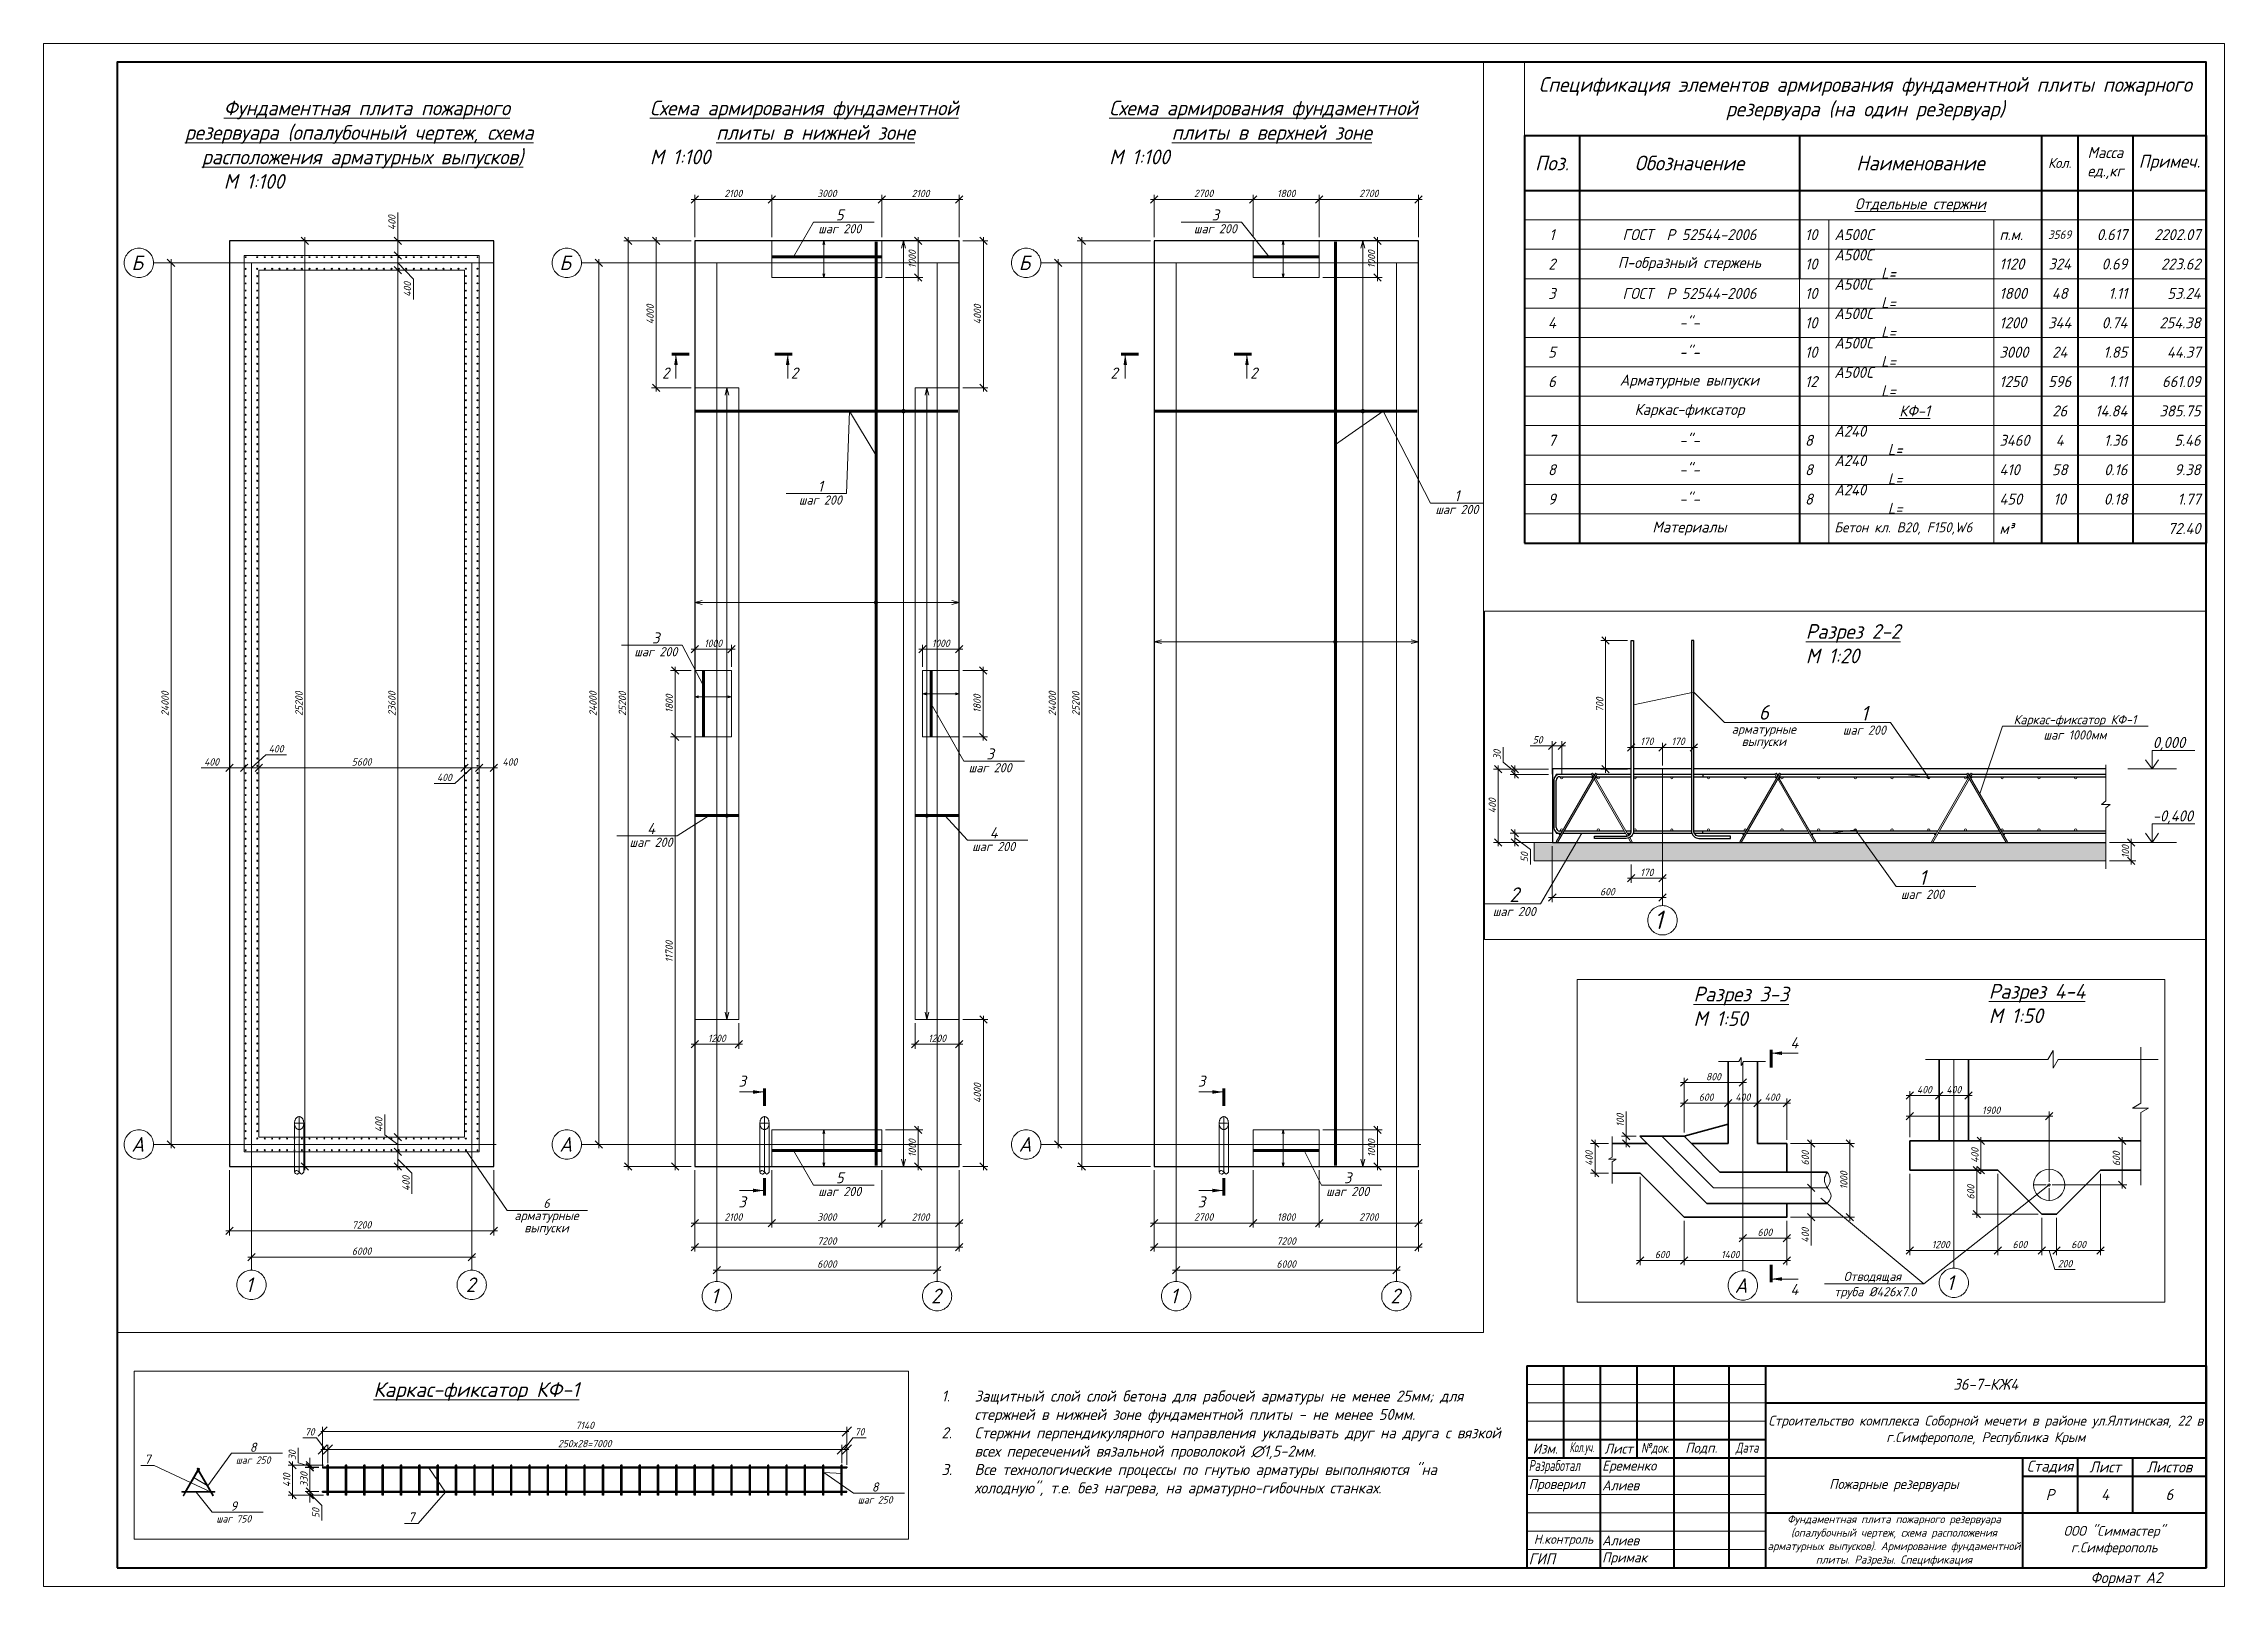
# Paper-space layout 'КЖ4' of a CAD drawing. Header units: millimetres. Extents: x -1 to 593, y -1 to 419.
# The model-space entities are those that its viewports show. They can reach past a viewport. Long polylines and large blocks are cut down to what shows.
import ezdxf
from ezdxf import colors
from ezdxf.entities.mleader import LeaderData, LeaderLine
from ezdxf.math import Vec2, Vec3

# ---------------------------------------------------------------- set-up
doc = ezdxf.new("R2010")
doc.units = ezdxf.units.MM
doc.linetypes.add('CENTER2', pattern=[28.575, 19.05, -3.175, 3.175, -3.175])
doc.linetypes.add('штриховая', pattern=[19.05, 12.7, -6.35])
doc.layers.get('0').update_dxf_attribs({"lineweight": 15})
for name, color, linetype, lineweight in [('0 @ 1', 7, 'Continuous', 15), ('0 @ 100', 7, 'Continuous', 15), ('0 @ 20', 7, 'Continuous', 15), ('0 @ 50', 7, 'Continuous', 15), ('Оси', 126, 'CENTER2', 15), ('Примечания @ 1', 7, 'Continuous', 18), ('Размеры', 250, 'Continuous', 18), ('Размеры @ 1', 250, 'Continuous', 18), ('Размеры @ 20', 250, 'Continuous', 18), ('Размеры @ 50', 250, 'Continuous', 18)]:
    doc.layers.add(name, color=color, linetype=linetype, lineweight=lineweight)
doc.layers.add('Выноски', color=7, linetype='Continuous')
doc.layers.add('ВЭ', color=253, linetype='Continuous', plot=False)
doc.styles.add('ГОСТ 2', font='GOST_Common Italic.ttf', dxfattribs={"height": 2})
doc.styles.add('ГОСТ 2.5', font='GOST_Common Italic.ttf', dxfattribs={"height": 2.5})
doc.styles.add('ГОСТ 3', font='GOST_Common Italic.ttf', dxfattribs={"height": 3})
doc.styles.add('ГОСТ 5.0', font='GOST_Common Italic.ttf', dxfattribs={"height": 5})
doc.styles.add('Размерный 2', font='isocpeui.ttf', dxfattribs={"height": 2})
doc.dimstyles.new('ISO-25', dxfattribs={"dimtxt": 2, "dimasz": 1.8, "dimexe": 1, "dimexo": 2, "dimtad": 1, "dimdec": 0, "dimlfac": 100, "dimtxsty": 'Размерный 2', "dimblk": 'OBLIQUE', "dimcen": 2, "dimdle": 1, "dimclrd": 251, "dimclre": 251, "dimadec": 0, "dimazin": 0, "dimtfac": 1, "dimtdec": 0, "dimtmove": 0, "dimatfit": 3, "dimfxl": 1, "dimlwd": 15, "dimlwe": 15, "dimarcsym": 0})
doc.dimstyles.new('ГОСТ_2.0К', dxfattribs={"dimtxt": 2, "dimasz": 2.5, "dimexe": 1.25, "dimexo": 0.5, "dimtad": 1, "dimdec": 0, "dimtxsty": 'ГОСТ 2', "dimblk": 'OBLIQUE', "dimcen": -2.5, "dimdle": 0.5, "dimclrd": 256, "dimclre": 256, "dimclrt": 256, "dimadec": 1, "dimazin": 0, "dimtfac": 1, "dimtdec": 0, "dimtmove": 0, "dimatfit": 3, "dimfxl": 1, "dimlwd": 15, "dimlwe": 15, "dimarcsym": 1})
doc.dimstyles.new('ГОСТ_2К', dxfattribs={"dimtxt": 2, "dimasz": 2, "dimexe": 1.25, "dimexo": 1, "dimtad": 1, "dimdec": 0, "dimtxsty": 'ГОСТ 2', "dimblk": 'OBLIQUE', "dimcen": -2.5, "dimdle": 1, "dimclrd": 251, "dimclre": 251, "dimclrt": 256, "dimadec": 1, "dimazin": 0, "dimtfac": 1, "dimtdec": 0, "dimtmove": 0, "dimatfit": 3, "dimfxl": 1, "dimlwd": 15, "dimlwe": 15, "dimarcsym": 1})

psp = doc.layouts.new('КЖ4')

# ---------------------------------------------------------------- texts
at = {"color": 253, "insert": (566.51, 1.18), "char_height": 3, "attachment_point": 5, "style": 'ГОСТ 3'}
psp.add_mtext_dynamic_manual_height_columns('Формат А2', width=23.1611, gutter_width=15, heights=[0], dxfattribs=at)
at = {"layer": '0 @ 1', "insert": (560.71, 24.21), "char_height": 3, "attachment_point": 5, "style": 'ГОСТ 3'}
psp.add_mtext_dynamic_manual_height_columns('4', width=15, gutter_width=15, heights=[0], dxfattribs=at)
at = {"layer": 'Примечания @ 1', "insert": (503.21, 11.71), "char_height": 2.2, "attachment_point": 5, "style": 'ГОСТ 3'}
psp.add_mtext_dynamic_manual_height_columns('Фундаментная плита пожарного резервуара (опалубочный чертеж, схема расположения арматурных выпусков). Армирование фундаментной плиты. Разрезы. Спецификация', width=70, gutter_width=15, heights=[0], dxfattribs=at)
at = {"layer": 'Размеры @ 1', "lineweight": 15, "insert": (243.78, 52.52), "char_height": 3, "attachment_point": 1, "style": 'ГОСТ 3'}
psp.add_mtext_dynamic_manual_height_columns('\\pi-9,l9,t9;1.^IЗащитный слой слой бетона для рабочей арматуры не менее 25мм; для стержней в нижней зоне фундаментной плиты - не менее 50мм.\\P2.^IСтержни перпендикулярного направления укладывать друг на друга с вязкой всех пересечений вязальной проволокой ∅1,5-2мм.\\P3.^IВсе технологические процессы по гнутью арматуры выполняются "на холодную", т.е. без нагрева, на арматурно-гибочных станках.', width=154.2381, gutter_width=15, heights=[0], dxfattribs=at)

msp = doc.modelspace()

# ---------------------------------------------------------------- texts
at = {"lineweight": 15, "ltscale": 0.5, "insert": (536454.98096, -137371.39306), "char_height": 200, "width": 3219.9004156, "attachment_point": 1, "style": 'Размерный 2'}
msp.add_mtext('\\pi73.085;{\\LКаркас-фиксатор КФ-1}', dxfattribs=at)
at = {"layer": '0 @ 100', "lineweight": 15, "style": 'ГОСТ 3'}
for s, p in [('2', (465300.24288, -115235.42722)), ('2', (468809.82398, -115235.42722)), ('2', (477515.54379, -115235.42722)), ('2', (481320.31868, -115235.42722)), ('3', (467383.4783, -134512.05319)), ('3', (479893.973, -134512.05319)), ('3', (467383.4783, -137801.12213)), ('3', (479893.973, -137801.12213))]:
    msp.add_text(s, height=300, dxfattribs=at).set_placement(p)
at = {"layer": '0 @ 100', "lineweight": 15, "char_height": 400, "attachment_point": 1, "style": 'ГОСТ 3'}
for s, width, gutter_width, heights, insert in [('\\pi1088.7;{\\LФундаментная плита пожарного \\P\\pi31.142;резервуара (опалубочный чертеж, схема \\P\\pi495.08;расположения арматурных выпусков)\\P\\pi4439.5;}М 1:100', 10487.1323013, 2204.52072, [2656.9697], (452271.79817, -107669.00021)), ('\\pi164.02;{\\LСхема армирования фундаментной \\P\\pi1969;плиты в нижней зоне \\P\\pi3764.6;}М 1:100', 9137.4332285, 1500, [1923.47589], (464805.30549, -107669.00021)), ('\\pi164.02;{\\LСхема армирования фундаментной \\P\\pi1865.5;плиты в верхней зоне \\P\\pi3764.6;}М 1:100', 9137.4332285, 1500, [1923.47589], (477315.8002, -107669.00021))]:
    msp.add_mtext_dynamic_manual_height_columns(s, width=width, gutter_width=gutter_width, heights=heights, dxfattribs=dict(at, insert=insert))
at = {"layer": '0 @ 20', "lineweight": 15, "ltscale": 0.5, "style": 'ГОСТ 3'}
for s, p in [('0,000', (544091.94564, -130373.303)), ('-0,400', (544091.94564, -130773.30293))]:
    msp.add_text(s, height=60, rotation=359.999994899, dxfattribs=at).set_placement(p)
at = {"layer": '0 @ 20', "lineweight": 15, "insert": (542141.92434, -129698.87216), "char_height": 80, "attachment_point": 1, "style": 'ГОСТ 3'}
msp.add_mtext_dynamic_manual_height_columns('\\pi59.753;{\\LРазрез 2-2\\P\\pi197.84;}М 1:20', width=675.930902, gutter_width=300, heights=[0], dxfattribs=at)
at = {"layer": '0 @ 50', "lineweight": 15, "style": 'ГОСТ 3'}
for p in [(548218.96527, -129637.62954), (548218.96527, -132995.50241)]:
    msp.add_text('4', height=150, dxfattribs=at).set_placement(p)
at = {"layer": '0 @ 50', "lineweight": 15, "char_height": 200, "attachment_point": 1, "style": 'ГОСТ 3'}
for s, insert in [('\\pi77.304;{\\LРазрез 4-4\\P\\pi428.97;}М 1:50', (550843.4236, -128762.37217)), ('\\pi83.819;{\\LРазрез 3-3\\P\\pi428.97;}М 1:50', (546815.94826, -128800.56643))]:
    msp.add_mtext_dynamic_manual_height_columns(s, width=1558.5479168, gutter_width=750, heights=[0], dxfattribs=dict(at, insert=insert))
at = {"layer": 'Выноски', "color": 0, "lineweight": -2, "insert": (536623.98662, -125834.19503), "char_height": 2.5, "attachment_point": 1, "line_spacing_factor": 1.15, "style": 'ГОСТ 2.5'}
msp.add_mtext_dynamic_manual_height_columns('\\pi-7.5,l10,t10;1.^IСтена лотка\\P2.^IАнкерный лист V-Lock\\P3.^IЭкструзионный шов\\P4.^IДнище конструкции', width=70431.3208684, gutter_width=1250, heights=[24133.91342], dxfattribs=at)
at = {"layer": 'Оси', "style": 'ГОСТ 2'}
for s, height, p in [('Б', 400, (450848.3277, -112284.67446)), ('Б', 400, (462504.56618, -112284.67446)), ('Б', 400, (475015.06088, -112284.67446)), ('1', 100, (541374.41787, -131358.93701)), ('А', 200, (547460.18021, -132966.48091)), ('1', 200, (550347.28251, -132928.28666)), ('А', 400, (450848.3277, -136284.67446)), ('А', 400, (462504.56618, -136284.67446)), ('А', 400, (475015.06088, -136284.67446)), ('1', 400, (453956.26764, -140108.31996)), ('2', 400, (459956.26764, -140108.31996)), ('1', 400, (466631.26614, -140413.27159)), ('2', 400, (472631.26614, -140413.27159)), ('1', 400, (479141.76084, -140413.27159)), ('2', 400, (485141.76084, -140413.27159))]:
    msp.add_text(s, height=height, dxfattribs=at).set_placement(p)

# ---------------------------------------------------------------- blocks, each defined once
blk = doc.blocks.new('*U12')
blk.add_lwpolyline([(0, 0), (594, 0), (594, 420), (0, 420)], close=True)
at = {"lineweight": 40}
blk.add_lwpolyline([(20, 5), (589, 5), (589, 415), (20, 415)], close=True, dxfattribs=at)
blk = doc.blocks.new('*T551')
at = {"lineweight": 40, "transparency": 16777216}
for p, q in [((0, 0), (185, 0)), ((0, 0), (0, -55)), ((10, 0), (10, -25)), ((20, 0), (20, -55)), ((30, 0), (30, -25)), ((40, 0), (40, -55)), ((55, 0), (55, -55)), ((65, 0), (65, -55)), ((185, 0), (185, -55)), ((65, -10), (185, -10)), ((0, -25), (185, -25)), ((135, -25), (135, -55)), ((150, -25), (150, -40)), ((165, -25), (165, -40)), ((135, -30), (185, -30)), ((65, -40), (185, -40)), ((65, -55), (185, -55))]:
    blk.add_line(p, q, dxfattribs=at)
at = {"color": 0, "linetype": 'ByBlock', "lineweight": 18, "transparency": 16777216}
for p, q in [((0, -5), (65, -5)), ((0, -10), (65, -10)), ((0, -15), (65, -15)), ((0, -30), (65, -30)), ((0, -35), (65, -35)), ((0, -40), (65, -40)), ((0, -45), (65, -45)), ((0, -50), (65, -50)), ((0, -55), (20, -55))]:
    blk.add_line(p, q, dxfattribs=at)
at = {"color": 0, "lineweight": 40, "transparency": 16777216}
for p, q in [((0, -20), (65, -20)), ((20, -55), (65, -55))]:
    blk.add_line(p, q, dxfattribs=at)
at = {"transparency": 16777216}
for s, insert, char_height, width, attachment_point, style in [('36-7-КЖ4', (125, -5), 3, 119, 5, 'ГОСТ 3'), ('Строительство комплекса Соборной мечети в районе ул.Ялтинская, 22 в г.Симферополе, Республика Крым', (125, -17.5), 2.7, 119, 5, 'ГОСТ 3'), ('Изм.', (5, -22.5), 2.7, 9, 5, 'ГОСТ 3'), ('{\\W0.65;Кол.уч.}', (15, -22.5), 2.7, 9, 5, 'ГОСТ 3'), ('Лист', (25, -22.5), 2.7, 9, 5, 'ГОСТ 3'), ('{\\W0.8;№док.}', (35, -22.5), 2.7, 9, 5, 'ГОСТ 3'), ('Подп.', (47.5, -22.5), 2.7, 14, 5, 'ГОСТ 3'), ('{\\W0.8;Дата}', (60, -22.5), 2.7, 9, 5, 'ГОСТ 3'), ('{\\W0.7;Разработал}', (0.5, -27.5), 3, 19, 4, 'ГОСТ 3'), ('Еременко', (20.5, -27.5), 2.7, 19, 4, 'ГОСТ 5.0'), ('Стадия', (142.5, -27.5), 3, 14, 5, 'ГОСТ 3'), ('Лист', (157.5, -27.5), 3, 14, 5, 'ГОСТ 3'), ('Листов', (175, -27.5), 3, 19, 5, 'ГОСТ 3'), ('Проверил', (0.5, -32.5), 2.7, 19, 4, 'ГОСТ 5.0'), ('Алиев', (20.5, -32.5), 2.7, 19, 4, 'ГОСТ 2.5'), ('Пожарные резервуары', (100, -32.5), 2.7, 50, 5, 'ГОСТ 3'), ('Р', (142.5, -35), 3, 14, 5, 'ГОСТ 3'), ('6', (175, -35), 3, 19, 5, 'ГОСТ 3'), ('Н.контроль', (10, -47.5), 2.5, 19, 5, 'ГОСТ 5.0'), ('Алиев', (20.5, -47.5), 2.7, 19, 4, 'ГОСТ 2.5'), ('ООО "Симмастер" г.Симферополь', (160, -47.5), 2.7, 49, 5, 'ГОСТ 3'), ('ГИП', (0.5, -52.5), 3, 19, 4, 'ГОСТ 5.0'), ('Примак', (20.5, -52.5), 2.7, 19, 4, 'ГОСТ 2.5')]:
    blk.add_mtext(s, dxfattribs=dict(at, insert=insert, char_height=char_height, width=width, attachment_point=attachment_point, style=style))
blk = doc.blocks.new('Штамп')
blk.add_blockref('*T551', (-185, 59.27))
blk = doc.blocks.new('*T734')
at = {"color": 0, "lineweight": 40, "transparency": 16777216}
for p, q in [((0, -20), (185.64, -20)), ((0, -20), (0, -35)), ((14.95, -20), (14.95, -35)), ((74.9, -20), (74.9, -35)), ((140.79, -20), (140.79, -35)), ((150.74, -20), (150.74, -35)), ((165.69, -20), (165.69, -35)), ((185.64, -20), (185.64, -35)), ((0, -35), (185.64, -35)), ((0, -131), (185.64, -131))]:
    blk.add_line(p, q, dxfattribs=at)
at = {"color": 0, "linetype": 'ByBlock', "lineweight": 40, "transparency": 16777216}
for p, q in [((0, -35), (0, -131)), ((14.95, -35), (14.95, -131)), ((74.9, -35), (74.9, -59)), ((140.79, -35), (140.79, -131)), ((150.74, -35), (150.74, -131)), ((165.69, -35), (165.69, -131)), ((185.64, -35), (185.64, -131)), ((74.9, -67), (74.9, -131))]:
    blk.add_line(p, q, dxfattribs=at)
at = {"color": 0, "linetype": 'ByBlock', "transparency": 16777216}
for p, q in [((0, -43), (74.9, -43)), ((74.9, -51), (140.79, -51)), ((0, -59), (140.79, -59)), ((0, -67), (14.95, -67)), ((74.9, -67), (140.79, -67)), ((0, -75), (140.79, -75)), ((0, -83), (140.79, -83)), ((0, -91), (140.79, -91)), ((0, -99), (14.95, -99)), ((74.9, -99), (82.9, -99)), ((127.85, -99), (140.79, -99)), ((0, -107), (140.79, -107)), ((0, -115), (140.79, -115)), ((0, -123), (140.79, -123))]:
    blk.add_line(p, q, dxfattribs=at)
at = {"color": 0, "linetype": 'ByBlock', "lineweight": -2, "transparency": 16777216}
for p, q in [((74.9, -43), (140.79, -43)), ((0, -51), (74.9, -51)), ((74.9, -59), (74.9, -67)), ((14.95, -67), (74.9, -67)), ((14.95, -99), (74.9, -99))]:
    blk.add_line(p, q, dxfattribs=at)
at = {"color": 7, "lineweight": 0, "true_color": 0xffffff, "transparency": 16777216}
blk.add_line((82.9, -43), (82.9, -51), dxfattribs=at)
at = {"color": 7, "lineweight": 0, "true_color": 0xf0f0f0, "transparency": 16777216}
blk.add_line((127.85, -43), (127.85, -51), dxfattribs=at)
at = {"color": 0, "linetype": 'ByBlock', "lineweight": 15, "transparency": 16777216}
for p, q in [((140.79, -43), (150.74, -43)), ((140.79, -51), (150.74, -51)), ((140.79, -59), (185.64, -59)), ((140.79, -67), (185.64, -67)), ((140.79, -75), (185.64, -75)), ((140.79, -83), (185.64, -83)), ((140.79, -91), (185.64, -91)), ((140.79, -99), (185.64, -99)), ((140.79, -107), (185.64, -107)), ((140.79, -115), (185.64, -115)), ((140.79, -123), (185.64, -123))]:
    blk.add_line(p, q, dxfattribs=at)
at = {"color": 0, "lineweight": 18, "transparency": 16777216}
for p, q in [((150.74, -43), (185.64, -43)), ((150.74, -51), (185.64, -51)), ((82.9, -99), (127.85, -99))]:
    blk.add_line(p, q, dxfattribs=at)
at = {"color": 7, "lineweight": 0, "true_color": 0xf2f2f2, "transparency": 16777216}
blk.add_line((82.9, -51), (82.9, -131), dxfattribs=at)
at = {"color": 7, "lineweight": 0, "true_color": 0xfafafa, "transparency": 16777216}
blk.add_line((127.85, -51), (127.85, -131), dxfattribs=at)
at = {"layer": 'Defpoints', "color": 8, "linetype": 'ByBlock', "lineweight": 0, "transparency": 16777216}
for p, q in [((0, 0), (185.64, 0)), ((0, 0), (0, -20)), ((185.64, 0), (185.64, -20))]:
    blk.add_line(p, q, dxfattribs=at)
at = {"color": 0, "lineweight": 15, "transparency": 16777216}
for s, insert, char_height, width, attachment_point, style in [('Спецификация элементов армирования фундаментной плиты пожарного резервуара (на один резервуар)', (92.82, -10), 4, 182.6411, 5, 'ГОСТ 2.5'), ('Масса ед.,кг', (158.22, -27.5), 3, 11.9487, 5, 'ГОСТ 2.5'), ('Поз.', (7.47, -27.5), 4, 11.9487, 5, 'ГОСТ 2.5'), ('Обозначение', (44.92, -27.5), 4, 56.9487, 5, 'ГОСТ 2.5'), ('Наименование', (107.85, -27.5), 4, 62.8975, 5, 'ГОСТ 2.5'), ('Кол.', (145.77, -27.5), 2.7, 6.9487, 5, 'ГОСТ 2.5'), ('Примеч.', (175.67, -27.5), 3.5, 16.9487, 5, 'ГОСТ 2.5'), ('{\\LОтдельные стержни}', (107.85, -39), 3, 62.8975, 5, 'ГОСТ 3'), ('1', (7.47, -47), 3, 11.9487, 5, 'ГОСТ 3'), ('ГОСТ  Р 52544-2006', (44.92, -47), 3, 56.9487, 5, 'ГОСТ 3'), ('10', (76.4, -47), 3, 5, 4, 'ГОСТ 3'), ('A500C {\\H1.0833x;                     }', (84.4, -47), 3, 41.9487, 4, 'ГОСТ 3'), ('п.м.', (129.35, -47), 3, 9.9487, 4, 'ГОСТ 3'), ('3569', (145.77, -47), 2.3, 6.9487, 5, 'ГОСТ 3'), ('0.617', (164.19, -47), 3, 11.9487, 6, 'ГОСТ 3'), ('2202.07', (184.14, -47), 3, 16.9487, 6, 'ГОСТ 3'), ('П-образный стержень', (44.92, -55), 3, 56.9487, 5, 'ГОСТ 3'), ('А500С                         L=', (84.4, -55), 3, 41.9487, 4, 'ГОСТ 3'), ('2', (7.47, -55), 3, 11.9487, 5, 'ГОСТ 3'), ('10', (76.4, -55), 3, 5, 4, 'ГОСТ 3'), ('А500C                         L=', (84.4, -63), 3, 41.9487, 4, 'ГОСТ 3'), ('1120', (129.35, -55), 3, 9.9487, 4, 'ГОСТ 3'), ('324', (145.77, -55), 3, 6.9487, 5, 'ГОСТ 3'), ('0.69', (164.19, -55), 3, 11.9487, 6, 'ГОСТ 3'), ('223.62', (184.14, -55), 3, 16.9487, 6, 'ГОСТ 3'), ('3', (7.47, -63), 3, 11.9487, 5, 'ГОСТ 3'), ('ГОСТ  Р 52544-2006', (44.92, -63), 3, 56.9487, 5, 'ГОСТ 3'), ('10', (76.4, -63), 3, 5, 4, 'ГОСТ 3'), ('1800', (129.35, -63), 3, 9.9487, 4, 'ГОСТ 3'), ('48', (145.77, -63), 3, 6.9487, 5, 'ГОСТ 3'), ('1.11', (164.19, -63), 3, 11.9487, 6, 'ГОСТ 3'), ('53.24', (184.14, -63), 3, 16.9487, 6, 'ГОСТ 3'), ('4', (7.47, -71), 3, 11.9487, 5, 'ГОСТ 3'), ('-"-', (44.92, -71), 3, 56.9487, 5, 'ГОСТ 3'), ('10', (76.4, -71), 3, 5, 4, 'ГОСТ 3'), ('А500C                         L=', (84.4, -71), 3, 41.9487, 4, 'ГОСТ 3'), ('1200', (129.35, -71), 3, 9.9487, 4, 'ГОСТ 3'), ('344', (145.77, -71), 3, 6.9487, 5, 'ГОСТ 3'), ('0.74', (164.19, -71), 3, 11.9487, 6, 'ГОСТ 3'), ('254.38', (184.14, -71), 3, 16.9487, 6, 'ГОСТ 3'), ('-"-', (44.92, -79), 3, 56.9487, 5, 'ГОСТ 3'), ('А500C                         L=', (84.4, -79), 3, 41.9487, 4, 'ГОСТ 3'), ('5', (7.47, -79), 3, 11.9487, 5, 'ГОСТ 3'), ('10', (76.4, -79), 3, 5, 4, 'ГОСТ 3'), ('А500C                         L=', (84.4, -87), 3, 41.9487, 4, 'ГОСТ 3'), ('3000', (129.35, -79), 3, 9.9487, 4, 'ГОСТ 3'), ('24', (145.77, -79), 3, 6.9487, 5, 'ГОСТ 3'), ('1.85', (164.19, -79), 3, 11.9487, 6, 'ГОСТ 3'), ('44.37', (184.14, -79), 3, 16.9487, 6, 'ГОСТ 3'), ('6', (7.47, -87), 3, 11.9487, 5, 'ГОСТ 3'), ('Арматурные выпуски', (44.92, -87), 3, 56.9487, 5, 'ГОСТ 3'), ('12', (76.4, -87), 3, 5, 4, 'ГОСТ 3'), ('1250', (129.35, -87), 3, 9.9487, 4, 'ГОСТ 3'), ('596', (145.77, -87), 3, 6.9487, 5, 'ГОСТ 3'), ('1.11', (164.19, -87), 3, 11.9487, 6, 'ГОСТ 3'), ('661.09', (184.14, -87), 3, 16.9487, 6, 'ГОСТ 3'), ('Каркас-фиксатор', (44.92, -95), 3, 56.9487, 5, 'ГОСТ 3'), ('{\\L КФ-1}', (105.37, -95), 3, 42.4374, 5, 'ГОСТ 3'), ('26', (145.77, -95), 3, 6.9487, 5, 'ГОСТ 3'), ('14.84', (164.19, -95), 3, 11.9487, 6, 'ГОСТ 3'), ('385.75', (184.14, -95), 3, 16.9487, 6, 'ГОСТ 3'), ('-"-', (44.92, -103), 3, 56.9487, 5, 'ГОСТ 3'), ('А240                           L=', (84.4, -103), 3, 41.9487, 4, 'ГОСТ 3'), ('7', (7.47, -103), 3, 11.9487, 5, 'ГОСТ 3'), ('8', (76.4, -103), 3, 5, 4, 'ГОСТ 3'), ('3460', (129.35, -103), 3, 9.9487, 4, 'ГОСТ 3'), ('4', (145.77, -103), 3, 6.9487, 5, 'ГОСТ 3'), ('1.36', (164.19, -103), 3, 11.9487, 6, 'ГОСТ 3'), ('5.46', (184.14, -103), 3, 16.9487, 6, 'ГОСТ 3'), ('8', (7.47, -111), 3, 11.9487, 5, 'ГОСТ 3'), ('-"-', (44.92, -111), 3, 56.9487, 5, 'ГОСТ 3'), ('8', (76.4, -111), 3, 5, 4, 'ГОСТ 3'), ('А240                           L=', (84.4, -111), 3, 41.9487, 4, 'ГОСТ 3'), ('410', (129.35, -111), 3, 9.9487, 4, 'ГОСТ 3'), ('58', (145.77, -111), 3, 6.9487, 5, 'ГОСТ 3'), ('0.16', (164.19, -111), 3, 11.9487, 6, 'ГОСТ 3'), ('9.38', (184.14, -111), 3, 16.9487, 6, 'ГОСТ 3'), ('9', (7.47, -119), 3, 11.9487, 5, 'ГОСТ 3'), ('-"-', (44.92, -119), 3, 56.9487, 5, 'ГОСТ 3'), ('8', (76.4, -119), 3, 5, 4, 'ГОСТ 3'), ('А240                           L=', (84.4, -119), 3, 41.9487, 4, 'ГОСТ 3'), ('450', (129.35, -119), 3, 9.9487, 4, 'ГОСТ 3'), ('10', (145.77, -119), 3, 6.9487, 5, 'ГОСТ 3'), ('0.18', (164.19, -119), 3, 11.9487, 6, 'ГОСТ 3'), ('1.77', (184.14, -119), 3, 16.9487, 6, 'ГОСТ 3'), ('Материалы', (44.92, -127), 3, 56.9487, 5, 'ГОСТ 3'), ('Бетон кл. В20, F150,W6', (84.4, -127), 2.7, 41.9487, 4, 'ГОСТ 3'), ('м³', (129.35, -127), 3, 9.9487, 4, 'ГОСТ 3'), ('72.40', (184.14, -127), 3, 16.9487, 6, 'ГОСТ 3')]:
    blk.add_mtext(s, dxfattribs=dict(at, insert=insert, char_height=char_height, width=width, attachment_point=attachment_point, style=style))
blk = doc.blocks.new('_Oblique')
at = {"color": 0, "linetype": 'ByBlock', "lineweight": -2}
blk.add_line((-0.5, -0.5), (0.5, 0.5), dxfattribs=at)
blk = doc.blocks.new('*D563')
at = {"layer": 'Defpoints', "color": 0, "lineweight": 15, "transparency": 16777216}
for p in [(542976, -138041), (535836, -138537), (542976, -138521)]:
    blk.add_point(p, dxfattribs=at)
at = {"layer": 'Размеры', "lineweight": 15, "transparency": 16777216}
for p, q in [((535811, -138041), (543001, -138041)), ((535836, -138512), (535836, -137979)), ((542976, -138496), (542976, -137979))]:
    blk.add_line(p, q, dxfattribs=at)
at = {"layer": 'Размеры', "lineweight": 15, "transparency": 16777216, "xscale": 125, "yscale": 125, "zscale": 125, "rotation": 180}
blk.add_blockref('_Oblique', (535836, -138041), dxfattribs=at)
at = {"layer": 'Размеры', "lineweight": 15, "transparency": 16777216, "xscale": 125, "yscale": 125, "zscale": 125}
blk.add_blockref('_Oblique', (542976, -138041), dxfattribs=at)
at = {"layer": 'Размеры', "lineweight": 15, "transparency": 16777216, "insert": (539406, -137959), "char_height": 100, "attachment_point": 5, "style": 'ГОСТ 2'}
blk.add_mtext('7140', dxfattribs=at)
blk = doc.blocks.new('*D564')
at = {"layer": 'Defpoints', "color": 0, "lineweight": 15, "transparency": 16777216}
for p in [(535906, -138288), (535906, -138499), (542906, -138499)]:
    blk.add_point(p, dxfattribs=at)
at = {"layer": 'Размеры', "lineweight": 15, "transparency": 16777216}
for p, q in [((535906, -138474), (535906, -138225)), ((542906, -138474), (542906, -138225)), ((542931, -138288), (535881, -138288))]:
    blk.add_line(p, q, dxfattribs=at)
at = {"layer": 'Размеры', "lineweight": 15, "transparency": 16777216, "xscale": 125, "yscale": 125, "zscale": 125, "rotation": 180}
blk.add_blockref('_Oblique', (535906, -138288), dxfattribs=at)
at = {"layer": 'Размеры', "lineweight": 15, "transparency": 16777216, "xscale": 125, "yscale": 125, "zscale": 125}
blk.add_blockref('_Oblique', (542906, -138288), dxfattribs=at)
at = {"layer": 'Размеры', "lineweight": 15, "transparency": 16777216, "insert": (539406, -138206), "char_height": 100, "attachment_point": 5, "style": 'ГОСТ 2'}
blk.add_mtext('250x28=7000', dxfattribs=at)
blk = doc.blocks.new('*D565')
at = {"layer": 'Defpoints', "color": 0, "lineweight": 15, "transparency": 16777216}
for p in [(535836, -138288), (535906, -138499), (535836, -138537)]:
    blk.add_point(p, dxfattribs=at)
at = {"layer": 'Размеры', "lineweight": 15, "transparency": 16777216}
for p, q in [((535751, -138128), (535569, -138128)), ((535871, -138288), (535751, -138128)), ((535836, -138512), (535836, -138225)), ((535906, -138474), (535906, -138225)), ((535931, -138288), (535811, -138288))]:
    blk.add_line(p, q, dxfattribs=at)
at = {"layer": 'Размеры', "lineweight": 15, "transparency": 16777216, "xscale": 125, "yscale": 125, "zscale": 125, "rotation": 180}
blk.add_blockref('_Oblique', (535836, -138288), dxfattribs=at)
at = {"layer": 'Размеры', "lineweight": 15, "transparency": 16777216, "xscale": 125, "yscale": 125, "zscale": 125}
blk.add_blockref('_Oblique', (535906, -138288), dxfattribs=at)
at = {"layer": 'Размеры', "lineweight": 15, "transparency": 16777216, "insert": (535660, -138047), "char_height": 100, "attachment_point": 5, "style": 'ГОСТ 2'}
blk.add_mtext('70', dxfattribs=at)
blk = doc.blocks.new('*D562')
at = {"layer": 'Defpoints', "color": 0, "lineweight": 15, "transparency": 16777216}
for p in [(542976, -138288), (542906, -138499), (542976, -138521)]:
    blk.add_point(p, dxfattribs=at)
at = {"layer": 'Размеры', "lineweight": 15, "transparency": 16777216}
for p, q in [((542941, -138288), (543057, -138128)), ((543057, -138128), (543240, -138128)), ((542906, -138474), (542906, -138225)), ((542976, -138496), (542976, -138225)), ((542881, -138288), (543001, -138288))]:
    blk.add_line(p, q, dxfattribs=at)
at = {"layer": 'Размеры', "lineweight": 15, "transparency": 16777216, "xscale": 125, "yscale": 125, "zscale": 125, "rotation": 180}
blk.add_blockref('_Oblique', (542906, -138288), dxfattribs=at)
at = {"layer": 'Размеры', "lineweight": 15, "transparency": 16777216, "xscale": 125, "yscale": 125, "zscale": 125}
blk.add_blockref('_Oblique', (542976, -138288), dxfattribs=at)
at = {"layer": 'Размеры', "lineweight": 15, "transparency": 16777216, "insert": (543148, -138047), "char_height": 100, "attachment_point": 5, "style": 'ГОСТ 2'}
blk.add_mtext('70', dxfattribs=at)
blk = doc.blocks.new('_None')
blk = doc.blocks.new('*D566')
at = {"layer": 'Defpoints', "color": 0, "lineweight": 15, "transparency": 16777216}
for p in [(535898, -138499), (535428, -138910), (535898, -138910)]:
    blk.add_point(p, dxfattribs=at)
at = {"layer": 'Размеры', "color": 251, "lineweight": 15, "transparency": 16777216}
for p, q in [((535848, -138499), (535366, -138499)), ((535428, -138449), (535428, -138960)), ((535848, -138910), (535366, -138910))]:
    blk.add_line(p, q, dxfattribs=at)
at = {"layer": 'Размеры', "color": 251, "lineweight": 15, "transparency": 16777216, "xscale": 100, "yscale": 100, "zscale": 100}
for p, rotation in [((535428, -138499), 90), ((535428, -138910), 270)]:
    blk.add_blockref('_Oblique', p, dxfattribs=dict(at, rotation=rotation))
at = {"layer": 'Размеры', "lineweight": 15, "transparency": 16777216, "insert": (535347, -138705), "char_height": 100, "attachment_point": 5, "rotation": 90, "style": 'ГОСТ 2'}
blk.add_mtext('410', dxfattribs=at)
blk = doc.blocks.new('*D568')
at = {"color": 251, "lineweight": 15, "transparency": 16777216}
for p, q in [((535663, -138480), (535663, -138910)), ((535786, -138530), (535600, -138530)), ((535785, -138860), (535600, -138860))]:
    blk.add_line(p, q, dxfattribs=at)
at = {"layer": 'Defpoints', "color": 0, "lineweight": 15, "transparency": 16777216}
for p in [(535836, -138530), (535663, -138860), (535835, -138860)]:
    blk.add_point(p, dxfattribs=at)
at = {"color": 251, "lineweight": 15, "transparency": 16777216, "xscale": 100, "yscale": 100, "zscale": 100}
for p, rotation in [((535663, -138530), 90), ((535663, -138860), 270)]:
    blk.add_blockref('_Oblique', p, dxfattribs=dict(at, rotation=rotation))
at = {"lineweight": 15, "transparency": 16777216, "insert": (535582, -138695), "char_height": 100, "attachment_point": 5, "rotation": 90, "style": 'ГОСТ 2'}
blk.add_mtext('330', dxfattribs=at)
blk = doc.blocks.new('*D569')
at = {"color": 251, "lineweight": 15, "transparency": 16777216}
for p, q in [((535785, -138860), (535600, -138860)), ((535663, -138860), (535663, -138760)), ((535663, -138860), (535663, -138910)), ((535663, -138860), (535663, -138910)), ((535848, -138910), (535600, -138910)), ((535663, -138885), (535824, -139051)), ((535663, -138910), (535663, -139010)), ((535824, -139051), (535824, -139254))]:
    blk.add_line(p, q, dxfattribs=at)
at = {"layer": 'Defpoints', "color": 0, "lineweight": 15, "transparency": 16777216}
for p in [(535835, -138860), (535663, -138910), (535898, -138910)]:
    blk.add_point(p, dxfattribs=at)
at = {"color": 251, "lineweight": 15, "transparency": 16777216, "xscale": 100, "yscale": 100, "zscale": 100}
for p, rotation in [((535663, -138860), 270), ((535663, -138910), 90)]:
    blk.add_blockref('_Oblique', p, dxfattribs=dict(at, rotation=rotation))
at = {"lineweight": 15, "transparency": 16777216, "insert": (535743, -139153), "char_height": 100, "attachment_point": 5, "rotation": 90, "style": 'ГОСТ 2'}
blk.add_mtext('50', dxfattribs=at)
blk = doc.blocks.new('*D570')
at = {"color": 251, "lineweight": 15, "transparency": 16777216}
for p, q in [((535503, -138467), (535503, -138264)), ((535663, -138499), (535663, -138399)), ((535663, -138514), (535503, -138467)), ((535848, -138499), (535600, -138499)), ((535663, -138529), (535663, -138499)), ((535663, -138529), (535663, -138499)), ((535786, -138529), (535600, -138529)), ((535663, -138529), (535663, -138629))]:
    blk.add_line(p, q, dxfattribs=at)
at = {"layer": 'Defpoints', "color": 0, "lineweight": 15, "transparency": 16777216}
for p in [(535663, -138499), (535898, -138499), (535836, -138529)]:
    blk.add_point(p, dxfattribs=at)
at = {"color": 251, "lineweight": 15, "transparency": 16777216, "xscale": 100, "yscale": 100, "zscale": 100}
for p, rotation in [((535663, -138499), 270), ((535663, -138529), 90)]:
    blk.add_blockref('_Oblique', p, dxfattribs=dict(at, rotation=rotation))
at = {"lineweight": 15, "transparency": 16777216, "insert": (535422, -138365), "char_height": 100, "attachment_point": 5, "rotation": 90, "style": 'ГОСТ 2'}
blk.add_mtext('30', dxfattribs=at)
blk = doc.blocks.new('_DotSmall')
at = {"color": 0, "linetype": 'ByBlock', "const_width": 0.5}
blk.add_lwpolyline([(-0.0625, 0, 1), (0.0625, 0, 1)], format="xyb", close=True, dxfattribs=at)
blk = doc.blocks.new('*D714')
at = {"color": 251, "lineweight": 15, "transparency": 16777216}
for p, q in [((454116, -139411), (454116, -139030)), ((460116, -139411), (460116, -139030)), ((454016, -139155), (460216, -139155))]:
    blk.add_line(p, q, dxfattribs=at)
at = {"layer": 'Defpoints', "color": 0, "lineweight": 15, "transparency": 16777216}
for p in [(460116, -139155), (454116, -139511), (460116, -139511)]:
    blk.add_point(p, dxfattribs=at)
at = {"color": 251, "lineweight": 15, "transparency": 16777216, "xscale": 200, "yscale": 200, "zscale": 200, "rotation": 180}
blk.add_blockref('_Oblique', (454116, -139155), dxfattribs=at)
at = {"color": 251, "lineweight": 15, "transparency": 16777216, "xscale": 200, "yscale": 200, "zscale": 200}
blk.add_blockref('_Oblique', (460116, -139155), dxfattribs=at)
at = {"lineweight": 15, "transparency": 16777216, "insert": (457116, -138992), "char_height": 200, "attachment_point": 5, "style": 'ГОСТ 2'}
blk.add_mtext('6000', dxfattribs=at)
blk = doc.blocks.new('*D715')
at = {"color": 251, "lineweight": 15, "transparency": 16777216}
for p, q in [((451925, -136188), (451925, -111988)), ((451549, -112088), (452050, -112088)), ((454171, -136088), (451800, -136088))]:
    blk.add_line(p, q, dxfattribs=at)
at = {"layer": 'Defpoints', "color": 0, "lineweight": 15, "transparency": 16777216}
for p in [(451449, -112088), (451925, -112088), (454271, -136088)]:
    blk.add_point(p, dxfattribs=at)
at = {"color": 251, "lineweight": 15, "transparency": 16777216, "xscale": 200, "yscale": 200, "zscale": 200}
for p, rotation in [((451925, -112088), 90), ((451925, -136088), 270)]:
    blk.add_blockref('_Oblique', p, dxfattribs=dict(at, rotation=rotation))
at = {"lineweight": 15, "transparency": 16777216, "insert": (451763, -124088), "char_height": 200, "attachment_point": 5, "rotation": 90, "style": 'ГОСТ 2'}
blk.add_mtext('24000', dxfattribs=at)
blk = doc.blocks.new('*D716')
at = {"color": 251, "lineweight": 15, "transparency": 16777216}
for p, q in [((455573, -136788), (455573, -111388)), ((456637, -111488), (455448, -111488)), ((456237, -136688), (455448, -136688))]:
    blk.add_line(p, q, dxfattribs=at)
at = {"layer": 'Defpoints', "color": 0, "lineweight": 15, "transparency": 16777216}
for p in [(455573, -111488), (456737, -111488), (456337, -136688)]:
    blk.add_point(p, dxfattribs=at)
at = {"color": 251, "lineweight": 15, "transparency": 16777216, "xscale": 200, "yscale": 200, "zscale": 200}
for p, rotation in [((455573, -111488), 90), ((455573, -136688), 270)]:
    blk.add_blockref('_Oblique', p, dxfattribs=dict(at, rotation=rotation))
at = {"lineweight": 15, "transparency": 16777216, "insert": (455411, -124088), "char_height": 200, "attachment_point": 5, "rotation": 90, "style": 'ГОСТ 2'}
blk.add_mtext('25200', dxfattribs=at)
blk = doc.blocks.new('*D717')
at = {"color": 251, "lineweight": 15, "transparency": 16777216}
for p, q in [((453516, -136788), (453516, -138566)), ((460716, -136788), (460716, -138566)), ((453416, -138441), (460816, -138441))]:
    blk.add_line(p, q, dxfattribs=at)
at = {"layer": 'Defpoints', "color": 0, "lineweight": 15, "transparency": 16777216}
for p in [(453516, -136688), (460716, -136688), (460716, -138441)]:
    blk.add_point(p, dxfattribs=at)
at = {"color": 251, "lineweight": 15, "transparency": 16777216, "xscale": 200, "yscale": 200, "zscale": 200, "rotation": 180}
blk.add_blockref('_Oblique', (453516, -138441), dxfattribs=at)
at = {"color": 251, "lineweight": 15, "transparency": 16777216, "xscale": 200, "yscale": 200, "zscale": 200}
blk.add_blockref('_Oblique', (460716, -138441), dxfattribs=at)
at = {"lineweight": 15, "transparency": 16777216, "insert": (457116, -138277), "char_height": 200, "attachment_point": 5, "style": 'ГОСТ 2'}
blk.add_mtext('7200', dxfattribs=at)
blk = doc.blocks.new('*D719')
at = {"color": 251, "lineweight": 15, "transparency": 16777216}
for p, q in [((466791, -139716), (466791, -139382)), ((472791, -139716), (472791, -139382)), ((466691, -139507), (472891, -139507))]:
    blk.add_line(p, q, dxfattribs=at)
at = {"layer": 'Defpoints', "color": 0, "lineweight": 15, "transparency": 16777216}
for p in [(472791, -139507), (466791, -139816), (472791, -139816)]:
    blk.add_point(p, dxfattribs=at)
at = {"color": 251, "lineweight": 15, "transparency": 16777216, "xscale": 200, "yscale": 200, "zscale": 200, "rotation": 180}
blk.add_blockref('_Oblique', (466791, -139507), dxfattribs=at)
at = {"color": 251, "lineweight": 15, "transparency": 16777216, "xscale": 200, "yscale": 200, "zscale": 200}
blk.add_blockref('_Oblique', (472791, -139507), dxfattribs=at)
at = {"lineweight": 15, "transparency": 16777216, "insert": (469791, -139344), "char_height": 200, "attachment_point": 5, "style": 'ГОСТ 2'}
blk.add_mtext('6000', dxfattribs=at)
blk = doc.blocks.new('*D720')
at = {"color": 251, "lineweight": 15, "transparency": 16777216}
for p, q in [((463582, -136188), (463582, -111988)), ((463206, -112088), (463707, -112088)), ((465934, -136088), (463457, -136088))]:
    blk.add_line(p, q, dxfattribs=at)
at = {"layer": 'Defpoints', "color": 0, "lineweight": 15, "transparency": 16777216}
for p in [(463106, -112088), (463582, -112088), (466034, -136088)]:
    blk.add_point(p, dxfattribs=at)
at = {"color": 251, "lineweight": 15, "transparency": 16777216, "xscale": 200, "yscale": 200, "zscale": 200}
for p, rotation in [((463582, -112088), 90), ((463582, -136088), 270)]:
    blk.add_blockref('_Oblique', p, dxfattribs=dict(at, rotation=rotation))
at = {"lineweight": 15, "transparency": 16777216, "insert": (463419, -124088), "char_height": 200, "attachment_point": 5, "rotation": 90, "style": 'ГОСТ 2'}
blk.add_mtext('24000', dxfattribs=at)
blk = doc.blocks.new('*D721')
at = {"color": 251, "lineweight": 15, "transparency": 16777216}
for p, q in [((464381, -136788), (464381, -111388)), ((466091, -111488), (464256, -111488)), ((466091, -136688), (464256, -136688))]:
    blk.add_line(p, q, dxfattribs=at)
at = {"layer": 'Defpoints', "color": 0, "lineweight": 15, "transparency": 16777216}
for p in [(464381, -111488), (466191, -111488), (466191, -136688)]:
    blk.add_point(p, dxfattribs=at)
at = {"color": 251, "lineweight": 15, "transparency": 16777216, "xscale": 200, "yscale": 200, "zscale": 200}
for p, rotation in [((464381, -111488), 90), ((464381, -136688), 270)]:
    blk.add_blockref('_Oblique', p, dxfattribs=dict(at, rotation=rotation))
at = {"lineweight": 15, "transparency": 16777216, "insert": (464219, -124088), "char_height": 200, "attachment_point": 5, "rotation": 90, "style": 'ГОСТ 2'}
blk.add_mtext('25200', dxfattribs=at)
blk = doc.blocks.new('*D722')
at = {"color": 251, "lineweight": 15, "transparency": 16777216}
for p, q in [((466191, -136788), (466191, -139006)), ((473391, -136788), (473391, -139006)), ((466091, -138881), (473491, -138881))]:
    blk.add_line(p, q, dxfattribs=at)
at = {"layer": 'Defpoints', "color": 0, "lineweight": 15, "transparency": 16777216}
for p in [(466191, -136688), (473391, -136688), (473391, -138881)]:
    blk.add_point(p, dxfattribs=at)
at = {"color": 251, "lineweight": 15, "transparency": 16777216, "xscale": 200, "yscale": 200, "zscale": 200, "rotation": 180}
blk.add_blockref('_Oblique', (466191, -138881), dxfattribs=at)
at = {"color": 251, "lineweight": 15, "transparency": 16777216, "xscale": 200, "yscale": 200, "zscale": 200}
blk.add_blockref('_Oblique', (473391, -138881), dxfattribs=at)
at = {"lineweight": 15, "transparency": 16777216, "insert": (469791, -138717), "char_height": 200, "attachment_point": 5, "style": 'ГОСТ 2'}
blk.add_mtext('7200', dxfattribs=at)
blk = doc.blocks.new('*D727')
at = {"color": 251, "lineweight": 15, "transparency": 16777216}
for p, q in [((540821, -130908), (540821, -131213)), ((541421, -130880), (541421, -131213)), ((541441, -131188), (540801, -131188))]:
    blk.add_line(p, q, dxfattribs=at)
at = {"layer": 'Defpoints', "color": 0, "lineweight": 15, "transparency": 16777216}
for p in [(540821, -130888), (541421, -130860), (540821, -131188)]:
    blk.add_point(p, dxfattribs=at)
at = {"color": 251, "lineweight": 15, "transparency": 16777216, "xscale": 40, "yscale": 40, "zscale": 40, "rotation": 180}
blk.add_blockref('_Oblique', (540821, -131188), dxfattribs=at)
at = {"color": 251, "lineweight": 15, "transparency": 16777216, "xscale": 40, "yscale": 40, "zscale": 40}
blk.add_blockref('_Oblique', (541421, -131188), dxfattribs=at)
at = {"lineweight": 15, "transparency": 16777216, "insert": (541121, -131156), "char_height": 40, "attachment_point": 5, "style": 'ГОСТ 2'}
blk.add_mtext('600', dxfattribs=at)
blk = doc.blocks.new('*D728')
at = {"color": 251, "lineweight": 15, "transparency": 16777216}
for p, q in [((540821, -130362), (540700, -130362)), ((540821, -130516), (540821, -130337)), ((540892, -130362), (540821, -130362)), ((540872, -130516), (540872, -130337))]:
    blk.add_line(p, q, dxfattribs=at)
at = {"layer": 'Defpoints', "color": 0, "lineweight": 15, "transparency": 16777216}
for p in [(540821, -130362), (540821, -130536), (540872, -130536)]:
    blk.add_point(p, dxfattribs=at)
at = {"color": 251, "lineweight": 15, "transparency": 16777216, "xscale": 40, "yscale": 40, "zscale": 40, "rotation": 180}
blk.add_blockref('_Oblique', (540821, -130362), dxfattribs=at)
at = {"color": 251, "lineweight": 15, "transparency": 16777216, "xscale": 40, "yscale": 40, "zscale": 40}
blk.add_blockref('_Oblique', (540872, -130362), dxfattribs=at)
at = {"lineweight": 15, "transparency": 16777216, "insert": (540741, -130329), "char_height": 40, "attachment_point": 5, "style": 'ГОСТ 2'}
blk.add_mtext('50', dxfattribs=at)
blk = doc.blocks.new('*U723')
at = {"layer": 'Размеры', "lineweight": 15}
blk.add_circle((0, 0), 6, dxfattribs=at)
blk = doc.blocks.new('*U724')
at = {"layer": 'Размеры', "color": 0, "linetype": 'ByBlock', "lineweight": -2, "transparency": 16777216}
for p in [(0, 0), (200, 0), (400, 0), (600, 0), (800, 0), (1000, 0), (1200, 0), (1400, 0), (1600, 0), (1800, 0), (2000, 0), (2200, 0), (2400, 0), (2600, 0), (2800, 0)]:
    blk.add_blockref('*U723', p, dxfattribs=at)
blk = doc.blocks.new('*D729')
at = {"color": 251, "lineweight": 15, "transparency": 16777216}
for p, q in [((540821, -130838), (540592, -130838)), ((540801, -130888), (540592, -130888)), ((540617, -130818), (540617, -130908)), ((540617, -130863), (540702, -130927)), ((540702, -130927), (540702, -131008))]:
    blk.add_line(p, q, dxfattribs=at)
at = {"layer": 'Defpoints', "color": 0, "lineweight": 15, "transparency": 16777216}
for p in [(540617, -130888), (540821, -130888), (540841, -130838)]:
    blk.add_point(p, dxfattribs=at)
at = {"color": 251, "lineweight": 15, "transparency": 16777216, "xscale": 40, "yscale": 40, "zscale": 40}
for p, rotation in [((540617, -130838), 90), ((540617, -130888), 270)]:
    blk.add_blockref('_Oblique', p, dxfattribs=dict(at, rotation=rotation))
at = {"lineweight": 15, "transparency": 16777216, "insert": (540669, -130968), "char_height": 40, "attachment_point": 5, "rotation": 90, "style": 'ГОСТ 2'}
blk.add_mtext('50', dxfattribs=at)
blk = doc.blocks.new('*D730')
at = {"color": 251, "lineweight": 15, "transparency": 16777216}
for p, q in [((540553, -130450), (540553, -130369)), ((540617, -130503), (540553, -130450)), ((540801, -130488), (540592, -130488)), ((540801, -130518), (540592, -130518)), ((540617, -130538), (540617, -130468))]:
    blk.add_line(p, q, dxfattribs=at)
at = {"layer": 'Defpoints', "color": 0, "lineweight": 15, "transparency": 16777216}
for p in [(540617, -130488), (540821, -130488), (540821, -130518)]:
    blk.add_point(p, dxfattribs=at)
at = {"color": 251, "lineweight": 15, "transparency": 16777216, "xscale": 40, "yscale": 40, "zscale": 40}
for p, rotation in [((540617, -130488), 90), ((540617, -130518), 270)]:
    blk.add_blockref('_Oblique', p, dxfattribs=dict(at, rotation=rotation))
at = {"lineweight": 15, "transparency": 16777216, "insert": (540520, -130410), "char_height": 40, "attachment_point": 5, "rotation": 90, "style": 'ГОСТ 2'}
blk.add_mtext('30', dxfattribs=at)
blk = doc.blocks.new('*U725')
at = {"layer": 'Размеры', "lineweight": 15}
blk.add_circle((0, 0), 6, dxfattribs=at)
blk = doc.blocks.new('*U726')
at = {"layer": 'Размеры', "color": 0, "linetype": 'ByBlock', "lineweight": -2, "transparency": 16777216}
for p in [(0, 0), (200, 0), (400, 0), (600, 0), (800, 0), (1000, 0), (1200, 0), (1400, 0), (1600, 0), (1800, 0), (2000, 0), (2200, 0), (2400, 0), (2600, 0), (2800, 0)]:
    blk.add_blockref('*U725', p, dxfattribs=at)
blk = doc.blocks.new('*D731')
at = {"color": 251, "lineweight": 15, "transparency": 16777216}
for p, q in [((543857, -130888), (544000, -130888)), ((543975, -130868), (543975, -131008)), ((543857, -130988), (544000, -130988))]:
    blk.add_line(p, q, dxfattribs=at)
at = {"layer": 'Defpoints', "color": 0, "lineweight": 15, "transparency": 16777216}
for p in [(543837, -130888), (543837, -130988), (543975, -130988)]:
    blk.add_point(p, dxfattribs=at)
at = {"color": 251, "lineweight": 15, "transparency": 16777216, "xscale": 40, "yscale": 40, "zscale": 40}
for p, rotation in [((543975, -130888), 90), ((543975, -130988), 270)]:
    blk.add_blockref('_Oblique', p, dxfattribs=dict(at, rotation=rotation))
at = {"lineweight": 15, "transparency": 16777216, "insert": (543943, -130938), "char_height": 40, "attachment_point": 5, "rotation": 90, "style": 'ГОСТ 2'}
blk.add_mtext('100', dxfattribs=at)
blk = doc.blocks.new('*D732')
at = {"color": 251, "lineweight": 15, "transparency": 16777216}
for p, q in [((540801, -130488), (540501, -130488)), ((540526, -130908), (540526, -130468)), ((540801, -130888), (540501, -130888))]:
    blk.add_line(p, q, dxfattribs=at)
at = {"layer": 'Defpoints', "color": 0, "lineweight": 15, "transparency": 16777216}
for p in [(540526, -130488), (540821, -130488), (540821, -130888)]:
    blk.add_point(p, dxfattribs=at)
at = {"color": 251, "lineweight": 15, "transparency": 16777216, "xscale": 40, "yscale": 40, "zscale": 40}
for p, rotation in [((540526, -130488), 90), ((540526, -130888), 270)]:
    blk.add_blockref('_Oblique', p, dxfattribs=dict(at, rotation=rotation))
at = {"lineweight": 15, "transparency": 16777216, "insert": (540494, -130688), "char_height": 40, "attachment_point": 5, "rotation": 90, "style": 'ГОСТ 2'}
blk.add_mtext('400', dxfattribs=at)
blk = doc.blocks.new('*D735')
at = {"color": 251, "lineweight": 15, "transparency": 16777216}
for p, q in [((547571, -131986), (547571, -132286)), ((548172, -131986), (548172, -132286)), ((547521, -132224), (548222, -132224))]:
    blk.add_line(p, q, dxfattribs=at)
at = {"layer": 'Defpoints', "color": 0, "lineweight": 15, "transparency": 16777216}
for p in [(547571, -131936), (548172, -131936), (548172, -132224)]:
    blk.add_point(p, dxfattribs=at)
at = {"color": 251, "lineweight": 15, "transparency": 16777216, "xscale": 100, "yscale": 100, "zscale": 100, "rotation": 180}
blk.add_blockref('_Oblique', (547571, -132224), dxfattribs=at)
at = {"color": 251, "lineweight": 15, "transparency": 16777216, "xscale": 100, "yscale": 100, "zscale": 100}
blk.add_blockref('_Oblique', (548172, -132224), dxfattribs=at)
at = {"lineweight": 15, "transparency": 16777216, "insert": (547871, -132143), "char_height": 100, "attachment_point": 5, "style": 'ГОСТ 2'}
blk.add_mtext('600', dxfattribs=at)
blk = doc.blocks.new('*D736')
at = {"color": 251, "lineweight": 15, "transparency": 16777216}
for p, q in [((547771, -130886), (547771, -130322)), ((548171, -130886), (548171, -130322)), ((548221, -130384), (547721, -130384))]:
    blk.add_line(p, q, dxfattribs=at)
at = {"layer": 'Defpoints', "color": 0, "lineweight": 15, "transparency": 16777216}
for p in [(547771, -130384), (547771, -130936), (548171, -130936)]:
    blk.add_point(p, dxfattribs=at)
at = {"color": 251, "lineweight": 15, "transparency": 16777216, "xscale": 100, "yscale": 100, "zscale": 100, "rotation": 180}
blk.add_blockref('_Oblique', (547771, -130384), dxfattribs=at)
at = {"color": 251, "lineweight": 15, "transparency": 16777216, "xscale": 100, "yscale": 100, "zscale": 100}
blk.add_blockref('_Oblique', (548171, -130384), dxfattribs=at)
at = {"lineweight": 15, "transparency": 16777216, "insert": (547971, -130303), "char_height": 100, "attachment_point": 5, "style": 'ГОСТ 2'}
blk.add_mtext('400', dxfattribs=at)
blk = doc.blocks.new('*D737')
at = {"color": 251, "lineweight": 15, "transparency": 16777216}
for p, q in [((547371, -130620), (547371, -130322)), ((547771, -130886), (547771, -130322)), ((547821, -130384), (547321, -130384))]:
    blk.add_line(p, q, dxfattribs=at)
at = {"layer": 'Defpoints', "color": 0, "lineweight": 15, "transparency": 16777216}
for p in [(547371, -130384), (547371, -130670), (547771, -130936)]:
    blk.add_point(p, dxfattribs=at)
at = {"color": 251, "lineweight": 15, "transparency": 16777216, "xscale": 100, "yscale": 100, "zscale": 100, "rotation": 180}
blk.add_blockref('_Oblique', (547371, -130384), dxfattribs=at)
at = {"color": 251, "lineweight": 15, "transparency": 16777216, "xscale": 100, "yscale": 100, "zscale": 100}
blk.add_blockref('_Oblique', (547771, -130384), dxfattribs=at)
at = {"lineweight": 15, "transparency": 16777216, "insert": (547571, -130303), "char_height": 100, "attachment_point": 5, "style": 'ГОСТ 2'}
blk.add_mtext('400', dxfattribs=at)
blk = doc.blocks.new('*D738')
at = {"color": 251, "lineweight": 15, "transparency": 16777216}
for p, q in [((546771, -130786), (546771, -130322)), ((547371, -130620), (547371, -130322)), ((547421, -130384), (546721, -130384))]:
    blk.add_line(p, q, dxfattribs=at)
at = {"layer": 'Defpoints', "color": 0, "lineweight": 15, "transparency": 16777216}
for p in [(546771, -130384), (547371, -130670), (546771, -130836)]:
    blk.add_point(p, dxfattribs=at)
at = {"color": 251, "lineweight": 15, "transparency": 16777216, "xscale": 100, "yscale": 100, "zscale": 100, "rotation": 180}
blk.add_blockref('_Oblique', (546771, -130384), dxfattribs=at)
at = {"color": 251, "lineweight": 15, "transparency": 16777216, "xscale": 100, "yscale": 100, "zscale": 100}
blk.add_blockref('_Oblique', (547371, -130384), dxfattribs=at)
at = {"lineweight": 15, "transparency": 16777216, "insert": (547071, -130303), "char_height": 100, "attachment_point": 5, "style": 'ГОСТ 2'}
blk.add_mtext('600', dxfattribs=at)
blk = doc.blocks.new('*D739')
at = {"color": 251, "lineweight": 15, "transparency": 16777216}
for p, q in [((546771, -130786), (546771, -130042)), ((547571, -130917), (547571, -130042)), ((546721, -130105), (547621, -130105))]:
    blk.add_line(p, q, dxfattribs=at)
at = {"layer": 'Defpoints', "color": 0, "lineweight": 15, "transparency": 16777216}
for p in [(547571, -130105), (546771, -130836), (547571, -130967)]:
    blk.add_point(p, dxfattribs=at)
at = {"color": 251, "lineweight": 15, "transparency": 16777216, "xscale": 100, "yscale": 100, "zscale": 100, "rotation": 180}
blk.add_blockref('_Oblique', (546771, -130105), dxfattribs=at)
at = {"color": 251, "lineweight": 15, "transparency": 16777216, "xscale": 100, "yscale": 100, "zscale": 100}
blk.add_blockref('_Oblique', (547571, -130105), dxfattribs=at)
at = {"lineweight": 15, "transparency": 16777216, "insert": (547171, -130024), "char_height": 100, "attachment_point": 5, "style": 'ГОСТ 2'}
blk.add_mtext('800', dxfattribs=at)
blk = doc.blocks.new('*D740')
at = {"color": 251, "lineweight": 15, "transparency": 16777216}
for p, q in [((545982, -130836), (545982, -130500)), ((546119, -130836), (545920, -130836)), ((545982, -130986), (545982, -130836)), ((546219, -130936), (545920, -130936))]:
    blk.add_line(p, q, dxfattribs=at)
at = {"layer": 'Defpoints', "color": 0, "lineweight": 15, "transparency": 16777216}
for p in [(545982, -130836), (546169, -130836), (546269, -130936)]:
    blk.add_point(p, dxfattribs=at)
at = {"color": 251, "lineweight": 15, "transparency": 16777216, "xscale": 100, "yscale": 100, "zscale": 100}
for p, rotation in [((545982, -130836), 90), ((545982, -130936), 270)]:
    blk.add_blockref('_Oblique', p, dxfattribs=dict(at, rotation=rotation))
at = {"lineweight": 15, "transparency": 16777216, "insert": (545901, -130618), "char_height": 100, "attachment_point": 5, "rotation": 90, "style": 'ГОСТ 2'}
blk.add_mtext('100', dxfattribs=at)
blk = doc.blocks.new('*D741')
at = {"color": 251, "lineweight": 15, "transparency": 16777216}
for p, q in [((545558, -131386), (545558, -130886)), ((545742, -130936), (545496, -130936)), ((545742, -131336), (545496, -131336))]:
    blk.add_line(p, q, dxfattribs=at)
at = {"layer": 'Defpoints', "color": 0, "lineweight": 15, "transparency": 16777216}
for p in [(545558, -130936), (545792, -130936), (545792, -131336)]:
    blk.add_point(p, dxfattribs=at)
at = {"color": 251, "lineweight": 15, "transparency": 16777216, "xscale": 100, "yscale": 100, "zscale": 100}
for p, rotation in [((545558, -130936), 90), ((545558, -131336), 270)]:
    blk.add_blockref('_Oblique', p, dxfattribs=dict(at, rotation=rotation))
at = {"lineweight": 15, "transparency": 16777216, "insert": (545477, -131136), "char_height": 100, "attachment_point": 5, "rotation": 90, "style": 'ГОСТ 2'}
blk.add_mtext('400', dxfattribs=at)
blk = doc.blocks.new('*D742')
at = {"color": 251, "lineweight": 15, "transparency": 16777216}
for p, q in [((548502, -131586), (548502, -130886)), ((548221, -130936), (548564, -130936)), ((548093, -131536), (548564, -131536))]:
    blk.add_line(p, q, dxfattribs=at)
at = {"layer": 'Defpoints', "color": 0, "lineweight": 15, "transparency": 16777216}
for p in [(548171, -130936), (548502, -130936), (548043, -131536)]:
    blk.add_point(p, dxfattribs=at)
at = {"color": 251, "lineweight": 15, "transparency": 16777216, "xscale": 100, "yscale": 100, "zscale": 100}
for p, rotation in [((548502, -130936), 90), ((548502, -131536), 270)]:
    blk.add_blockref('_Oblique', p, dxfattribs=dict(at, rotation=rotation))
at = {"lineweight": 15, "transparency": 16777216, "insert": (548421, -131134), "char_height": 100, "attachment_point": 5, "rotation": 90, "style": 'ГОСТ 2'}
blk.add_mtext('600', dxfattribs=at)
blk = doc.blocks.new('*D743')
at = {"color": 251, "lineweight": 15, "transparency": 16777216}
for p, q in [((548502, -131486), (548502, -131936)), ((548258, -131536), (548564, -131536)), ((548221, -131936), (548564, -131936)), ((548502, -131936), (548502, -132323))]:
    blk.add_line(p, q, dxfattribs=at)
at = {"layer": 'Defpoints', "color": 0, "lineweight": 15, "transparency": 16777216}
for p in [(548208, -131536), (548171, -131936), (548502, -131936)]:
    blk.add_point(p, dxfattribs=at)
at = {"color": 251, "lineweight": 15, "transparency": 16777216, "xscale": 100, "yscale": 100, "zscale": 100}
for p, rotation in [((548502, -131536), 90), ((548502, -131936), 270)]:
    blk.add_blockref('_Oblique', p, dxfattribs=dict(at, rotation=rotation))
at = {"lineweight": 15, "transparency": 16777216, "insert": (548421, -132183), "char_height": 100, "attachment_point": 5, "rotation": 90, "style": 'ГОСТ 2'}
blk.add_mtext('400', dxfattribs=at)
blk = doc.blocks.new('*D744')
at = {"color": 251, "lineweight": 15, "transparency": 16777216}
for p, q in [((549028, -130886), (549028, -131986)), ((548221, -130936), (549091, -130936)), ((548221, -131936), (549091, -131936))]:
    blk.add_line(p, q, dxfattribs=at)
at = {"layer": 'Defpoints', "color": 0, "lineweight": 15, "transparency": 16777216}
for p in [(548171, -130936), (548171, -131936), (549028, -131936)]:
    blk.add_point(p, dxfattribs=at)
at = {"color": 251, "lineweight": 15, "transparency": 16777216, "xscale": 100, "yscale": 100, "zscale": 100}
for p, rotation in [((549028, -130936), 90), ((549028, -131936), 270)]:
    blk.add_blockref('_Oblique', p, dxfattribs=dict(at, rotation=rotation))
at = {"lineweight": 15, "transparency": 16777216, "insert": (548947, -131436), "char_height": 100, "attachment_point": 5, "rotation": 90, "style": 'ГОСТ 2'}
blk.add_mtext('1000', dxfattribs=at)
blk = doc.blocks.new('*D745')
at = {"color": 251, "lineweight": 15, "transparency": 16777216}
for p, q in [((546772, -131986), (546772, -132588)), ((548171, -131986), (548171, -132588)), ((548221, -132526), (546722, -132526))]:
    blk.add_line(p, q, dxfattribs=at)
at = {"layer": 'Defpoints', "color": 0, "lineweight": 15, "transparency": 16777216}
for p in [(546772, -131936), (548171, -131936), (546772, -132526)]:
    blk.add_point(p, dxfattribs=at)
at = {"color": 251, "lineweight": 15, "transparency": 16777216, "xscale": 100, "yscale": 100, "zscale": 100, "rotation": 180}
blk.add_blockref('_Oblique', (546772, -132526), dxfattribs=at)
at = {"color": 251, "lineweight": 15, "transparency": 16777216, "xscale": 100, "yscale": 100, "zscale": 100}
blk.add_blockref('_Oblique', (548171, -132526), dxfattribs=at)
at = {"lineweight": 15, "transparency": 16777216, "insert": (547400, -132445), "char_height": 100, "attachment_point": 5, "style": 'ГОСТ 2'}
blk.add_mtext('1400', dxfattribs=at)
blk = doc.blocks.new('*D746')
at = {"color": 251, "lineweight": 15, "transparency": 16777216}
for p, q in [((546172, -131386), (546172, -132588)), ((546772, -131986), (546772, -132588)), ((546822, -132526), (546122, -132526))]:
    blk.add_line(p, q, dxfattribs=at)
at = {"layer": 'Defpoints', "color": 0, "lineweight": 15, "transparency": 16777216}
for p in [(546172, -131336), (546772, -131936), (546172, -132526)]:
    blk.add_point(p, dxfattribs=at)
at = {"color": 251, "lineweight": 15, "transparency": 16777216, "xscale": 100, "yscale": 100, "zscale": 100, "rotation": 180}
blk.add_blockref('_Oblique', (546172, -132526), dxfattribs=at)
at = {"color": 251, "lineweight": 15, "transparency": 16777216, "xscale": 100, "yscale": 100, "zscale": 100}
blk.add_blockref('_Oblique', (546772, -132526), dxfattribs=at)
at = {"lineweight": 15, "transparency": 16777216, "insert": (546472, -132445), "char_height": 100, "attachment_point": 5, "style": 'ГОСТ 2'}
blk.add_mtext('600', dxfattribs=at)
blk = doc.blocks.new('*U747')
at = {"color": 0, "linetype": 'CENTER2', "lineweight": 15, "transparency": 16777216}
for p, q in [((0, 42.6), (0, 216.5)), ((-216.5, 0), (-42.6, 0)), ((42.6, 0), (216.5, 0)), ((0, -216.5), (0, -42.6))]:
    blk.add_line(p, q, dxfattribs=at)
at = {"color": 0, "linetype": 'Continuous', "lineweight": 15, "transparency": 16777216}
for p, q in [((-21.3, 0), (21.3, 0)), ((0, -21.3), (0, 21.3))]:
    blk.add_line(p, q, dxfattribs=at)
blk = doc.blocks.new('*D748')
at = {"color": 251, "lineweight": 15, "transparency": 16777216}
for p, q in [((549844, -130847), (549844, -130499)), ((551744, -131447), (551744, -130499)), ((551794, -130562), (549794, -130562))]:
    blk.add_line(p, q, dxfattribs=at)
at = {"layer": 'Defpoints', "color": 0, "lineweight": 15, "transparency": 16777216}
for p in [(549844, -130562), (549844, -130897), (551744, -131497)]:
    blk.add_point(p, dxfattribs=at)
at = {"color": 251, "lineweight": 15, "transparency": 16777216, "xscale": 100, "yscale": 100, "zscale": 100, "rotation": 180}
blk.add_blockref('_Oblique', (549844, -130562), dxfattribs=at)
at = {"color": 251, "lineweight": 15, "transparency": 16777216, "xscale": 100, "yscale": 100, "zscale": 100}
blk.add_blockref('_Oblique', (551744, -130562), dxfattribs=at)
at = {"lineweight": 15, "transparency": 16777216, "insert": (550952, -130481), "char_height": 100, "attachment_point": 5, "style": 'ГОСТ 2'}
blk.add_mtext('1900', dxfattribs=at)
blk = doc.blocks.new('*D749')
at = {"color": 251, "lineweight": 15, "transparency": 16777216}
for p, q in [((550694, -130282), (550194, -130282)), ((550244, -130847), (550244, -130220)), ((550644, -130847), (550644, -130220))]:
    blk.add_line(p, q, dxfattribs=at)
at = {"layer": 'Defpoints', "color": 0, "lineweight": 15, "transparency": 16777216}
for p in [(550244, -130282), (550244, -130897), (550644, -130897)]:
    blk.add_point(p, dxfattribs=at)
at = {"color": 251, "lineweight": 15, "transparency": 16777216, "xscale": 100, "yscale": 100, "zscale": 100, "rotation": 180}
blk.add_blockref('_Oblique', (550244, -130282), dxfattribs=at)
at = {"color": 251, "lineweight": 15, "transparency": 16777216, "xscale": 100, "yscale": 100, "zscale": 100}
blk.add_blockref('_Oblique', (550644, -130282), dxfattribs=at)
at = {"lineweight": 15, "transparency": 16777216, "insert": (550444, -130201), "char_height": 100, "attachment_point": 5, "style": 'ГОСТ 2'}
blk.add_mtext('400', dxfattribs=at)
blk = doc.blocks.new('*D750')
at = {"color": 251, "lineweight": 15, "transparency": 16777216}
for p, q in [((550294, -130282), (549794, -130282)), ((549844, -130847), (549844, -130220)), ((550244, -130847), (550244, -130220))]:
    blk.add_line(p, q, dxfattribs=at)
at = {"layer": 'Defpoints', "color": 0, "lineweight": 15, "transparency": 16777216}
for p in [(549844, -130282), (549844, -130897), (550244, -130897)]:
    blk.add_point(p, dxfattribs=at)
at = {"color": 251, "lineweight": 15, "transparency": 16777216, "xscale": 100, "yscale": 100, "zscale": 100, "rotation": 180}
blk.add_blockref('_Oblique', (549844, -130282), dxfattribs=at)
at = {"color": 251, "lineweight": 15, "transparency": 16777216, "xscale": 100, "yscale": 100, "zscale": 100}
blk.add_blockref('_Oblique', (550244, -130282), dxfattribs=at)
at = {"lineweight": 15, "transparency": 16777216, "insert": (550044, -130201), "char_height": 100, "attachment_point": 5, "style": 'ГОСТ 2'}
blk.add_mtext('400', dxfattribs=at)
blk = doc.blocks.new('*D751')
at = {"color": 251, "lineweight": 15, "transparency": 16777216}
for p, q in [((552444, -131347), (552444, -132453)), ((551844, -131947), (551844, -132453)), ((552494, -132390), (551794, -132390))]:
    blk.add_line(p, q, dxfattribs=at)
at = {"layer": 'Defpoints', "color": 0, "lineweight": 15, "transparency": 16777216}
for p in [(552444, -131297), (551844, -131897), (551844, -132390)]:
    blk.add_point(p, dxfattribs=at)
at = {"color": 251, "lineweight": 15, "transparency": 16777216, "xscale": 100, "yscale": 100, "zscale": 100, "rotation": 180}
blk.add_blockref('_Oblique', (551844, -132390), dxfattribs=at)
at = {"color": 251, "lineweight": 15, "transparency": 16777216, "xscale": 100, "yscale": 100, "zscale": 100}
blk.add_blockref('_Oblique', (552444, -132390), dxfattribs=at)
at = {"lineweight": 15, "transparency": 16777216, "insert": (552144, -132309), "char_height": 100, "attachment_point": 5, "style": 'ГОСТ 2'}
blk.add_mtext('600', dxfattribs=at)
blk = doc.blocks.new('*D752')
at = {"color": 251, "lineweight": 15, "transparency": 16777216}
for p, q in [((551644, -131947), (551644, -132453)), ((551844, -131947), (551844, -132453)), ((551894, -132390), (551594, -132390)), ((551744, -132390), (551821, -132650)), ((551821, -132650), (552096, -132650))]:
    blk.add_line(p, q, dxfattribs=at)
at = {"layer": 'Defpoints', "color": 0, "lineweight": 15, "transparency": 16777216}
for p in [(551644, -131897), (551844, -131897), (551644, -132390)]:
    blk.add_point(p, dxfattribs=at)
at = {"color": 251, "lineweight": 15, "transparency": 16777216, "xscale": 100, "yscale": 100, "zscale": 100, "rotation": 180}
blk.add_blockref('_Oblique', (551644, -132390), dxfattribs=at)
at = {"color": 251, "lineweight": 15, "transparency": 16777216, "xscale": 100, "yscale": 100, "zscale": 100}
blk.add_blockref('_Oblique', (551844, -132390), dxfattribs=at)
at = {"lineweight": 15, "transparency": 16777216, "insert": (551959, -132569), "char_height": 100, "attachment_point": 5, "style": 'ГОСТ 2'}
blk.add_mtext('200', dxfattribs=at)
blk = doc.blocks.new('*D753')
at = {"color": 251, "lineweight": 15, "transparency": 16777216}
for p, q in [((551044, -131347), (551044, -132453)), ((551644, -131947), (551644, -132453)), ((551694, -132390), (550994, -132390))]:
    blk.add_line(p, q, dxfattribs=at)
at = {"layer": 'Defpoints', "color": 0, "lineweight": 15, "transparency": 16777216}
for p in [(551044, -131297), (551644, -131897), (551044, -132390)]:
    blk.add_point(p, dxfattribs=at)
at = {"color": 251, "lineweight": 15, "transparency": 16777216, "xscale": 100, "yscale": 100, "zscale": 100, "rotation": 180}
blk.add_blockref('_Oblique', (551044, -132390), dxfattribs=at)
at = {"color": 251, "lineweight": 15, "transparency": 16777216, "xscale": 100, "yscale": 100, "zscale": 100}
blk.add_blockref('_Oblique', (551644, -132390), dxfattribs=at)
at = {"lineweight": 15, "transparency": 16777216, "insert": (551344, -132309), "char_height": 100, "attachment_point": 5, "style": 'ГОСТ 2'}
blk.add_mtext('600', dxfattribs=at)
blk = doc.blocks.new('*D754')
at = {"color": 251, "lineweight": 15, "transparency": 16777216}
for p, q in [((549844, -131347), (549844, -132453)), ((551044, -131347), (551044, -132453)), ((551094, -132390), (549794, -132390))]:
    blk.add_line(p, q, dxfattribs=at)
at = {"layer": 'Defpoints', "color": 0, "lineweight": 15, "transparency": 16777216}
for p in [(549844, -131297), (551044, -131297), (549844, -132390)]:
    blk.add_point(p, dxfattribs=at)
at = {"color": 251, "lineweight": 15, "transparency": 16777216, "xscale": 100, "yscale": 100, "zscale": 100, "rotation": 180}
blk.add_blockref('_Oblique', (549844, -132390), dxfattribs=at)
at = {"color": 251, "lineweight": 15, "transparency": 16777216, "xscale": 100, "yscale": 100, "zscale": 100}
blk.add_blockref('_Oblique', (551044, -132390), dxfattribs=at)
at = {"lineweight": 15, "transparency": 16777216, "insert": (550266, -132309), "char_height": 100, "attachment_point": 5, "style": 'ГОСТ 2'}
blk.add_mtext('1200', dxfattribs=at)
blk = doc.blocks.new('*D755')
at = {"color": 251, "lineweight": 15, "transparency": 16777216}
for p, q in [((550757, -131947), (550757, -131247)), ((550994, -131297), (550695, -131297)), ((551594, -131897), (550695, -131897))]:
    blk.add_line(p, q, dxfattribs=at)
at = {"layer": 'Defpoints', "color": 0, "lineweight": 15, "transparency": 16777216}
for p in [(550757, -131297), (551044, -131297), (551644, -131897)]:
    blk.add_point(p, dxfattribs=at)
at = {"color": 251, "lineweight": 15, "transparency": 16777216, "xscale": 100, "yscale": 100, "zscale": 100}
for p, rotation in [((550757, -131297), 90), ((550757, -131897), 270)]:
    blk.add_blockref('_Oblique', p, dxfattribs=dict(at, rotation=rotation))
at = {"lineweight": 15, "transparency": 16777216, "insert": (550676, -131597), "char_height": 100, "attachment_point": 5, "rotation": 90, "style": 'ГОСТ 2'}
blk.add_mtext('600', dxfattribs=at)
blk = doc.blocks.new('*D756')
at = {"color": 251, "lineweight": 15, "transparency": 16777216}
for p, q in [((549894, -130897), (550876, -130897)), ((550814, -131347), (550814, -130847)), ((549894, -131297), (550876, -131297))]:
    blk.add_line(p, q, dxfattribs=at)
at = {"layer": 'Defpoints', "color": 0, "lineweight": 15, "transparency": 16777216}
for p in [(549844, -130897), (550814, -130897), (549844, -131297)]:
    blk.add_point(p, dxfattribs=at)
at = {"color": 251, "lineweight": 15, "transparency": 16777216, "xscale": 100, "yscale": 100, "zscale": 100}
for p, rotation in [((550814, -130897), 90), ((550814, -131297), 270)]:
    blk.add_blockref('_Oblique', p, dxfattribs=dict(at, rotation=rotation))
at = {"lineweight": 15, "transparency": 16777216, "insert": (550732, -131097), "char_height": 100, "attachment_point": 5, "rotation": 90, "style": 'ГОСТ 2'}
blk.add_mtext('400', dxfattribs=at)
blk = doc.blocks.new('*D757')
at = {"color": 251, "lineweight": 15, "transparency": 16777216}
for p, q in [((552942, -130897), (552676, -130897)), ((552739, -131547), (552739, -130847)), ((551794, -131497), (552801, -131497))]:
    blk.add_line(p, q, dxfattribs=at)
at = {"layer": 'Defpoints', "color": 0, "lineweight": 15, "transparency": 16777216}
for p in [(552739, -130897), (552992, -130897), (551744, -131497)]:
    blk.add_point(p, dxfattribs=at)
at = {"color": 251, "lineweight": 15, "transparency": 16777216, "xscale": 100, "yscale": 100, "zscale": 100}
for p, rotation in [((552739, -130897), 90), ((552739, -131497), 270)]:
    blk.add_blockref('_Oblique', p, dxfattribs=dict(at, rotation=rotation))
at = {"lineweight": 15, "transparency": 16777216, "insert": (552658, -131142), "char_height": 100, "attachment_point": 5, "rotation": 90, "style": 'ГОСТ 2'}
blk.add_mtext('600', dxfattribs=at)
blk = doc.blocks.new('*D758')
at = {"color": 251, "lineweight": 15, "transparency": 16777216}
for p, q in [((454316, -126167), (454316, -125711)), ((459916, -126167), (459916, -125711)), ((454216, -125836), (460016, -125836))]:
    blk.add_line(p, q, dxfattribs=at)
at = {"layer": 'Defpoints', "color": 0, "lineweight": 15, "transparency": 16777216}
for p in [(459916, -125836), (454316, -126267), (459916, -126267)]:
    blk.add_point(p, dxfattribs=at)
at = {"color": 251, "lineweight": 15, "transparency": 16777216, "xscale": 200, "yscale": 200, "zscale": 200, "rotation": 180}
blk.add_blockref('_Oblique', (454316, -125836), dxfattribs=at)
at = {"color": 251, "lineweight": 15, "transparency": 16777216, "xscale": 200, "yscale": 200, "zscale": 200}
blk.add_blockref('_Oblique', (459916, -125836), dxfattribs=at)
at = {"lineweight": 15, "transparency": 16777216, "insert": (457116, -125674), "char_height": 200, "attachment_point": 5, "style": 'ГОСТ 2'}
blk.add_mtext('5600', dxfattribs=at)
blk = doc.blocks.new('*D759')
at = {"color": 251, "lineweight": 15, "transparency": 16777216}
for p, q in [((459916, -126167), (459916, -125711)), ((460316, -126098), (460316, -125711)), ((460116, -125836), (459652, -126258)), ((459816, -125836), (460416, -125836)), ((459652, -126258), (459092, -126258))]:
    blk.add_line(p, q, dxfattribs=at)
at = {"layer": 'Defpoints', "color": 0, "lineweight": 15, "transparency": 16777216}
for p in [(460316, -125836), (459916, -126267), (460316, -126198)]:
    blk.add_point(p, dxfattribs=at)
at = {"color": 251, "lineweight": 15, "transparency": 16777216, "xscale": 200, "yscale": 200, "zscale": 200, "rotation": 180}
blk.add_blockref('_Oblique', (459916, -125836), dxfattribs=at)
at = {"color": 251, "lineweight": 15, "transparency": 16777216, "xscale": 200, "yscale": 200, "zscale": 200}
blk.add_blockref('_Oblique', (460316, -125836), dxfattribs=at)
at = {"lineweight": 15, "transparency": 16777216, "insert": (459372, -126095), "char_height": 200, "attachment_point": 5, "style": 'ГОСТ 2'}
blk.add_mtext('400', dxfattribs=at)
blk = doc.blocks.new('*D760')
at = {"color": 251, "lineweight": 15, "transparency": 16777216}
for p, q in [((460316, -126098), (460316, -125711)), ((460716, -126098), (460716, -125711)), ((460216, -125836), (460816, -125836))]:
    blk.add_line(p, q, dxfattribs=at)
at = {"layer": 'Defpoints', "color": 0, "lineweight": 15, "transparency": 16777216}
for p in [(460716, -125836), (460316, -126198), (460716, -126198)]:
    blk.add_point(p, dxfattribs=at)
at = {"color": 251, "lineweight": 15, "transparency": 16777216, "xscale": 200, "yscale": 200, "zscale": 200, "rotation": 180}
blk.add_blockref('_Oblique', (460316, -125836), dxfattribs=at)
at = {"color": 251, "lineweight": 15, "transparency": 16777216, "xscale": 200, "yscale": 200, "zscale": 200}
blk.add_blockref('_Oblique', (460716, -125836), dxfattribs=at)
at = {"lineweight": 15, "transparency": 16777216, "insert": (461155, -125674), "char_height": 200, "attachment_point": 5, "style": 'ГОСТ 2'}
blk.add_mtext('400', dxfattribs=at)
blk = doc.blocks.new('*D761')
at = {"color": 251, "lineweight": 15, "transparency": 16777216}
for p, q in [((454116, -125836), (454509, -125477)), ((454509, -125477), (455068, -125477)), ((453916, -126260), (453916, -125711)), ((454316, -126202), (454316, -125711)), ((454416, -125836), (453816, -125836))]:
    blk.add_line(p, q, dxfattribs=at)
at = {"layer": 'Defpoints', "color": 0, "lineweight": 15, "transparency": 16777216}
for p in [(453916, -125836), (453916, -126360), (454316, -126302)]:
    blk.add_point(p, dxfattribs=at)
at = {"color": 251, "lineweight": 15, "transparency": 16777216, "xscale": 200, "yscale": 200, "zscale": 200, "rotation": 180}
blk.add_blockref('_Oblique', (453916, -125836), dxfattribs=at)
at = {"color": 251, "lineweight": 15, "transparency": 16777216, "xscale": 200, "yscale": 200, "zscale": 200}
blk.add_blockref('_Oblique', (454316, -125836), dxfattribs=at)
at = {"lineweight": 15, "transparency": 16777216, "insert": (454788, -125315), "char_height": 200, "attachment_point": 5, "style": 'ГОСТ 2'}
blk.add_mtext('400', dxfattribs=at)
blk = doc.blocks.new('*D762')
at = {"color": 251, "lineweight": 15, "transparency": 16777216}
for p, q in [((453516, -126278), (453516, -125711)), ((453916, -126260), (453916, -125711)), ((452749, -125836), (453516, -125836)), ((454016, -125836), (453416, -125836))]:
    blk.add_line(p, q, dxfattribs=at)
at = {"layer": 'Defpoints', "color": 0, "lineweight": 15, "transparency": 16777216}
for p in [(453516, -125836), (453516, -126378), (453916, -126360)]:
    blk.add_point(p, dxfattribs=at)
at = {"color": 251, "lineweight": 15, "transparency": 16777216, "xscale": 200, "yscale": 200, "zscale": 200, "rotation": 180}
blk.add_blockref('_Oblique', (453516, -125836), dxfattribs=at)
at = {"color": 251, "lineweight": 15, "transparency": 16777216, "xscale": 200, "yscale": 200, "zscale": 200}
blk.add_blockref('_Oblique', (453916, -125836), dxfattribs=at)
at = {"lineweight": 15, "transparency": 16777216, "insert": (453029, -125674), "char_height": 200, "attachment_point": 5, "style": 'ГОСТ 2'}
blk.add_mtext('400', dxfattribs=at)
blk = doc.blocks.new('*D763')
at = {"color": 251, "lineweight": 15, "transparency": 16777216}
for p, q in [((458104, -135988), (458104, -112188)), ((458170, -112288), (457979, -112288)), ((458170, -135888), (457979, -135888))]:
    blk.add_line(p, q, dxfattribs=at)
at = {"layer": 'Defpoints', "color": 0, "lineweight": 15, "transparency": 16777216}
for p in [(458104, -112288), (458270, -112288), (458270, -135888)]:
    blk.add_point(p, dxfattribs=at)
at = {"color": 251, "lineweight": 15, "transparency": 16777216, "xscale": 200, "yscale": 200, "zscale": 200}
for p, rotation in [((458104, -112288), 90), ((458104, -135888), 270)]:
    blk.add_blockref('_Oblique', p, dxfattribs=dict(at, rotation=rotation))
at = {"lineweight": 15, "transparency": 16777216, "insert": (457942, -124088), "char_height": 200, "attachment_point": 5, "rotation": 90, "style": 'ГОСТ 2'}
blk.add_mtext('23600', dxfattribs=at)
blk = doc.blocks.new('*D764')
at = {"color": 251, "lineweight": 15, "transparency": 16777216}
for p, q in [((458104, -112388), (458104, -111788)), ((458848, -111888), (457979, -111888)), ((458104, -112088), (458527, -112528)), ((458170, -112288), (457979, -112288)), ((458527, -112528), (458527, -113088))]:
    blk.add_line(p, q, dxfattribs=at)
at = {"layer": 'Defpoints', "color": 0, "lineweight": 15, "transparency": 16777216}
for p in [(458104, -111888), (458948, -111888), (458270, -112288)]:
    blk.add_point(p, dxfattribs=at)
at = {"color": 251, "lineweight": 15, "transparency": 16777216, "xscale": 200, "yscale": 200, "zscale": 200}
for p, rotation in [((458104, -111888), 90), ((458104, -112288), 270)]:
    blk.add_blockref('_Oblique', p, dxfattribs=dict(at, rotation=rotation))
at = {"lineweight": 15, "transparency": 16777216, "insert": (458365, -112808), "char_height": 200, "attachment_point": 5, "rotation": 90, "style": 'ГОСТ 2'}
blk.add_mtext('400', dxfattribs=at)
blk = doc.blocks.new('*D765')
at = {"color": 251, "lineweight": 15, "transparency": 16777216}
for p, q in [((458104, -110713), (458104, -111488)), ((458104, -111988), (458104, -111388)), ((458895, -111488), (457979, -111488)), ((458848, -111888), (457979, -111888))]:
    blk.add_line(p, q, dxfattribs=at)
at = {"layer": 'Defpoints', "color": 0, "lineweight": 15, "transparency": 16777216}
for p in [(458104, -111488), (458995, -111488), (458948, -111888)]:
    blk.add_point(p, dxfattribs=at)
at = {"color": 251, "lineweight": 15, "transparency": 16777216, "xscale": 200, "yscale": 200, "zscale": 200}
for p, rotation in [((458104, -111488), 90), ((458104, -111888), 270)]:
    blk.add_blockref('_Oblique', p, dxfattribs=dict(at, rotation=rotation))
at = {"lineweight": 15, "transparency": 16777216, "insert": (457942, -110992), "char_height": 200, "attachment_point": 5, "rotation": 90, "style": 'ГОСТ 2'}
blk.add_mtext('400', dxfattribs=at)
blk = doc.blocks.new('*D766')
at = {"color": 251, "lineweight": 15, "transparency": 16777216}
for p, q in [((457747, -135829), (457747, -135270)), ((458104, -135788), (458104, -136388)), ((458104, -136088), (457747, -135829)), ((459816, -135888), (457979, -135888)), ((458952, -136288), (457979, -136288))]:
    blk.add_line(p, q, dxfattribs=at)
at = {"layer": 'Defpoints', "color": 0, "lineweight": 15, "transparency": 16777216}
for p in [(459916, -135888), (458104, -136288), (459052, -136288)]:
    blk.add_point(p, dxfattribs=at)
at = {"color": 251, "lineweight": 15, "transparency": 16777216, "xscale": 200, "yscale": 200, "zscale": 200}
for p, rotation in [((458104, -135888), 90), ((458104, -136288), 270)]:
    blk.add_blockref('_Oblique', p, dxfattribs=dict(at, rotation=rotation))
at = {"lineweight": 15, "transparency": 16777216, "insert": (457585, -135550), "char_height": 200, "attachment_point": 5, "rotation": 90, "style": 'ГОСТ 2'}
blk.add_mtext('400', dxfattribs=at)
blk = doc.blocks.new('*D767')
at = {"color": 251, "lineweight": 15, "transparency": 16777216}
for p, q in [((458104, -136188), (458104, -136788)), ((458952, -136288), (457979, -136288)), ((458104, -136488), (458489, -136869)), ((459000, -136688), (457979, -136688)), ((458489, -136869), (458489, -137428))]:
    blk.add_line(p, q, dxfattribs=at)
at = {"layer": 'Defpoints', "color": 0, "lineweight": 15, "transparency": 16777216}
for p in [(459052, -136288), (458104, -136688), (459100, -136688)]:
    blk.add_point(p, dxfattribs=at)
at = {"color": 251, "lineweight": 15, "transparency": 16777216, "xscale": 200, "yscale": 200, "zscale": 200}
for p, rotation in [((458104, -136288), 90), ((458104, -136688), 270)]:
    blk.add_blockref('_Oblique', p, dxfattribs=dict(at, rotation=rotation))
at = {"lineweight": 15, "transparency": 16777216, "insert": (458326, -137148), "char_height": 200, "attachment_point": 5, "rotation": 90, "style": 'ГОСТ 2'}
blk.add_mtext('400', dxfattribs=at)
blk = doc.blocks.new('*D768')
at = {"color": 251, "lineweight": 15, "transparency": 16777216}
for p, q in [((479301, -139716), (479301, -139382)), ((485301, -139716), (485301, -139382)), ((479201, -139507), (485401, -139507))]:
    blk.add_line(p, q, dxfattribs=at)
at = {"layer": 'Defpoints', "color": 0, "lineweight": 15, "transparency": 16777216}
for p in [(485301, -139507), (479301, -139816), (485301, -139816)]:
    blk.add_point(p, dxfattribs=at)
at = {"color": 251, "lineweight": 15, "transparency": 16777216, "xscale": 200, "yscale": 200, "zscale": 200, "rotation": 180}
blk.add_blockref('_Oblique', (479301, -139507), dxfattribs=at)
at = {"color": 251, "lineweight": 15, "transparency": 16777216, "xscale": 200, "yscale": 200, "zscale": 200}
blk.add_blockref('_Oblique', (485301, -139507), dxfattribs=at)
at = {"lineweight": 15, "transparency": 16777216, "insert": (482301, -139344), "char_height": 200, "attachment_point": 5, "style": 'ГОСТ 2'}
blk.add_mtext('6000', dxfattribs=at)
blk = doc.blocks.new('*D769')
at = {"color": 251, "lineweight": 15, "transparency": 16777216}
for p, q in [((476092, -136188), (476092, -111988)), ((475716, -112088), (476217, -112088)), ((478444, -136088), (475967, -136088))]:
    blk.add_line(p, q, dxfattribs=at)
at = {"layer": 'Defpoints', "color": 0, "lineweight": 15, "transparency": 16777216}
for p in [(475616, -112088), (476092, -112088), (478544, -136088)]:
    blk.add_point(p, dxfattribs=at)
at = {"color": 251, "lineweight": 15, "transparency": 16777216, "xscale": 200, "yscale": 200, "zscale": 200}
for p, rotation in [((476092, -112088), 90), ((476092, -136088), 270)]:
    blk.add_blockref('_Oblique', p, dxfattribs=dict(at, rotation=rotation))
at = {"lineweight": 15, "transparency": 16777216, "insert": (475930, -124088), "char_height": 200, "attachment_point": 5, "rotation": 90, "style": 'ГОСТ 2'}
blk.add_mtext('24000', dxfattribs=at)
blk = doc.blocks.new('*D770')
at = {"color": 251, "lineweight": 15, "transparency": 16777216}
for p, q in [((476733, -136788), (476733, -111388)), ((478601, -111488), (476608, -111488)), ((478601, -136688), (476608, -136688))]:
    blk.add_line(p, q, dxfattribs=at)
at = {"layer": 'Defpoints', "color": 0, "lineweight": 15, "transparency": 16777216}
for p in [(476733, -111488), (478701, -111488), (478701, -136688)]:
    blk.add_point(p, dxfattribs=at)
at = {"color": 251, "lineweight": 15, "transparency": 16777216, "xscale": 200, "yscale": 200, "zscale": 200}
for p, rotation in [((476733, -111488), 90), ((476733, -136688), 270)]:
    blk.add_blockref('_Oblique', p, dxfattribs=dict(at, rotation=rotation))
at = {"lineweight": 15, "transparency": 16777216, "insert": (476571, -124088), "char_height": 200, "attachment_point": 5, "rotation": 90, "style": 'ГОСТ 2'}
blk.add_mtext('25200', dxfattribs=at)
blk = doc.blocks.new('*D771')
at = {"color": 251, "lineweight": 15, "transparency": 16777216}
for p, q in [((478701, -136788), (478701, -139006)), ((485901, -136788), (485901, -139006)), ((478601, -138881), (486001, -138881))]:
    blk.add_line(p, q, dxfattribs=at)
at = {"layer": 'Defpoints', "color": 0, "lineweight": 15, "transparency": 16777216}
for p in [(478701, -136688), (485901, -136688), (485901, -138881)]:
    blk.add_point(p, dxfattribs=at)
at = {"color": 251, "lineweight": 15, "transparency": 16777216, "xscale": 200, "yscale": 200, "zscale": 200, "rotation": 180}
blk.add_blockref('_Oblique', (478701, -138881), dxfattribs=at)
at = {"color": 251, "lineweight": 15, "transparency": 16777216, "xscale": 200, "yscale": 200, "zscale": 200}
blk.add_blockref('_Oblique', (485901, -138881), dxfattribs=at)
at = {"lineweight": 15, "transparency": 16777216, "insert": (482301, -138717), "char_height": 200, "attachment_point": 5, "style": 'ГОСТ 2'}
blk.add_mtext('7200', dxfattribs=at)
blk = doc.blocks.new('*D772')
at = {"color": 251, "lineweight": 15, "transparency": 16777216}
for p, q in [((466191, -123088), (466191, -122482)), ((467191, -123088), (467191, -122482)), ((466091, -122607), (467291, -122607))]:
    blk.add_line(p, q, dxfattribs=at)
at = {"layer": 'Defpoints', "color": 0, "lineweight": 15, "transparency": 16777216}
for p in [(467191, -122607), (466191, -123188), (467191, -123188)]:
    blk.add_point(p, dxfattribs=at)
at = {"color": 251, "lineweight": 15, "transparency": 16777216, "xscale": 200, "yscale": 200, "zscale": 200, "rotation": 180}
blk.add_blockref('_Oblique', (466191, -122607), dxfattribs=at)
at = {"color": 251, "lineweight": 15, "transparency": 16777216, "xscale": 200, "yscale": 200, "zscale": 200}
blk.add_blockref('_Oblique', (467191, -122607), dxfattribs=at)
at = {"lineweight": 15, "transparency": 16777216, "insert": (466691, -122444), "char_height": 200, "attachment_point": 5, "style": 'ГОСТ 2'}
blk.add_mtext('1000', dxfattribs=at)
blk = doc.blocks.new('*D773')
at = {"color": 251, "lineweight": 15, "transparency": 16777216}
for p, q in [((466091, -123188), (465532, -123188)), ((465657, -125088), (465657, -123088)), ((466091, -124988), (465532, -124988))]:
    blk.add_line(p, q, dxfattribs=at)
at = {"layer": 'Defpoints', "color": 0, "lineweight": 15, "transparency": 16777216}
for p in [(465657, -123188), (466191, -123188), (466191, -124988)]:
    blk.add_point(p, dxfattribs=at)
at = {"color": 251, "lineweight": 15, "transparency": 16777216, "xscale": 200, "yscale": 200, "zscale": 200}
for p, rotation in [((465657, -123188), 90), ((465657, -124988), 270)]:
    blk.add_blockref('_Oblique', p, dxfattribs=dict(at, rotation=rotation))
at = {"lineweight": 15, "transparency": 16777216, "insert": (465495, -124088), "char_height": 200, "attachment_point": 5, "rotation": 90, "style": 'ГОСТ 2'}
blk.add_mtext('1800', dxfattribs=at)
blk = doc.blocks.new('*D774')
at = {"color": 251, "lineweight": 15, "transparency": 16777216}
for p, q in [((472391, -123088), (472391, -122482)), ((473391, -123088), (473391, -122482)), ((473491, -122607), (472291, -122607))]:
    blk.add_line(p, q, dxfattribs=at)
at = {"layer": 'Defpoints', "color": 0, "lineweight": 15, "transparency": 16777216}
for p in [(472391, -122607), (472391, -123188), (473391, -123188)]:
    blk.add_point(p, dxfattribs=at)
at = {"color": 251, "lineweight": 15, "transparency": 16777216, "xscale": 200, "yscale": 200, "zscale": 200, "rotation": 180}
blk.add_blockref('_Oblique', (472391, -122607), dxfattribs=at)
at = {"color": 251, "lineweight": 15, "transparency": 16777216, "xscale": 200, "yscale": 200, "zscale": 200}
blk.add_blockref('_Oblique', (473391, -122607), dxfattribs=at)
at = {"lineweight": 15, "transparency": 16777216, "insert": (472891, -122444), "char_height": 200, "attachment_point": 5, "style": 'ГОСТ 2'}
blk.add_mtext('1000', dxfattribs=at)
blk = doc.blocks.new('*D775')
at = {"color": 251, "lineweight": 15, "transparency": 16777216}
for p, q in [((473491, -123188), (474168, -123188)), ((474043, -125088), (474043, -123088)), ((473491, -124988), (474168, -124988))]:
    blk.add_line(p, q, dxfattribs=at)
at = {"layer": 'Defpoints', "color": 0, "lineweight": 15, "transparency": 16777216}
for p in [(473391, -123188), (474043, -123188), (473391, -124988)]:
    blk.add_point(p, dxfattribs=at)
at = {"color": 251, "lineweight": 15, "transparency": 16777216, "xscale": 200, "yscale": 200, "zscale": 200}
for p, rotation in [((474043, -123188), 90), ((474043, -124988), 270)]:
    blk.add_blockref('_Oblique', p, dxfattribs=dict(at, rotation=rotation))
at = {"lineweight": 15, "transparency": 16777216, "insert": (473881, -124088), "char_height": 200, "attachment_point": 5, "rotation": 90, "style": 'ГОСТ 2'}
blk.add_mtext('1800', dxfattribs=at)
blk = doc.blocks.new('*D776')
at = {"color": 251, "lineweight": 15, "transparency": 16777216}
for p, q in [((466191, -132788), (466191, -133485)), ((467391, -132788), (467391, -133485)), ((466091, -133360), (467491, -133360))]:
    blk.add_line(p, q, dxfattribs=at)
at = {"layer": 'Defpoints', "color": 0, "lineweight": 15, "transparency": 16777216}
for p in [(466191, -132688), (467391, -132688), (467391, -133360)]:
    blk.add_point(p, dxfattribs=at)
at = {"color": 251, "lineweight": 15, "transparency": 16777216, "xscale": 200, "yscale": 200, "zscale": 200, "rotation": 180}
blk.add_blockref('_Oblique', (466191, -133360), dxfattribs=at)
at = {"color": 251, "lineweight": 15, "transparency": 16777216, "xscale": 200, "yscale": 200, "zscale": 200}
blk.add_blockref('_Oblique', (467391, -133360), dxfattribs=at)
at = {"lineweight": 15, "transparency": 16777216, "insert": (466791, -133198), "char_height": 200, "attachment_point": 5, "style": 'ГОСТ 2'}
blk.add_mtext('1200', dxfattribs=at)
blk = doc.blocks.new('*D777')
at = {"color": 251, "lineweight": 15, "transparency": 16777216}
for p, q in [((465137, -111388), (465137, -115588)), ((466091, -111488), (465012, -111488)), ((466091, -115488), (465012, -115488))]:
    blk.add_line(p, q, dxfattribs=at)
at = {"layer": 'Defpoints', "color": 0, "lineweight": 15, "transparency": 16777216}
for p in [(466191, -111488), (465137, -115488), (466191, -115488)]:
    blk.add_point(p, dxfattribs=at)
at = {"color": 251, "lineweight": 15, "transparency": 16777216, "xscale": 200, "yscale": 200, "zscale": 200}
for p, rotation in [((465137, -111488), 90), ((465137, -115488), 270)]:
    blk.add_blockref('_Oblique', p, dxfattribs=dict(at, rotation=rotation))
at = {"lineweight": 15, "transparency": 16777216, "insert": (464975, -113488), "char_height": 200, "attachment_point": 5, "rotation": 90, "style": 'ГОСТ 2'}
blk.add_mtext('4000', dxfattribs=at)
blk = doc.blocks.new('*D778')
at = {"color": 251, "lineweight": 15, "transparency": 16777216}
for p, q in [((472191, -132788), (472191, -133485)), ((473391, -132788), (473391, -133485)), ((473491, -133360), (472091, -133360))]:
    blk.add_line(p, q, dxfattribs=at)
at = {"layer": 'Defpoints', "color": 0, "lineweight": 15, "transparency": 16777216}
for p in [(472191, -132688), (473391, -132688), (472191, -133360)]:
    blk.add_point(p, dxfattribs=at)
at = {"color": 251, "lineweight": 15, "transparency": 16777216, "xscale": 200, "yscale": 200, "zscale": 200, "rotation": 180}
blk.add_blockref('_Oblique', (472191, -133360), dxfattribs=at)
at = {"color": 251, "lineweight": 15, "transparency": 16777216, "xscale": 200, "yscale": 200, "zscale": 200}
blk.add_blockref('_Oblique', (473391, -133360), dxfattribs=at)
at = {"lineweight": 15, "transparency": 16777216, "insert": (472791, -133198), "char_height": 200, "attachment_point": 5, "style": 'ГОСТ 2'}
blk.add_mtext('1200', dxfattribs=at)
blk = doc.blocks.new('*D779')
at = {"color": 251, "lineweight": 15, "transparency": 16777216}
for p, q in [((473491, -132688), (474178, -132688)), ((474053, -136788), (474053, -132588)), ((473491, -136688), (474178, -136688))]:
    blk.add_line(p, q, dxfattribs=at)
at = {"layer": 'Defpoints', "color": 0, "lineweight": 15, "transparency": 16777216}
for p in [(473391, -132688), (474053, -132688), (473391, -136688)]:
    blk.add_point(p, dxfattribs=at)
at = {"color": 251, "lineweight": 15, "transparency": 16777216, "xscale": 200, "yscale": 200, "zscale": 200}
for p, rotation in [((474053, -132688), 90), ((474053, -136688), 270)]:
    blk.add_blockref('_Oblique', p, dxfattribs=dict(at, rotation=rotation))
at = {"lineweight": 15, "transparency": 16777216, "insert": (473890, -134688), "char_height": 200, "attachment_point": 5, "rotation": 90, "style": 'ГОСТ 2'}
blk.add_mtext('4000', dxfattribs=at)
blk = doc.blocks.new('*D780')
at = {"color": 251, "lineweight": 15, "transparency": 16777216}
for p, q in [((474053, -111388), (474053, -115588)), ((473491, -111488), (474178, -111488)), ((473491, -115488), (474178, -115488))]:
    blk.add_line(p, q, dxfattribs=at)
at = {"layer": 'Defpoints', "color": 0, "lineweight": 15, "transparency": 16777216}
for p in [(473391, -111488), (473391, -115488), (474053, -115488)]:
    blk.add_point(p, dxfattribs=at)
at = {"color": 251, "lineweight": 15, "transparency": 16777216, "xscale": 200, "yscale": 200, "zscale": 200}
for p, rotation in [((474053, -111488), 90), ((474053, -115488), 270)]:
    blk.add_blockref('_Oblique', p, dxfattribs=dict(at, rotation=rotation))
at = {"lineweight": 15, "transparency": 16777216, "insert": (473890, -113488), "char_height": 200, "attachment_point": 5, "rotation": 90, "style": 'ГОСТ 2'}
blk.add_mtext('4000', dxfattribs=at)
blk = doc.blocks.new('*D781')
at = {"color": 251, "lineweight": 15, "transparency": 16777216}
for p, q in [((466191, -136788), (466191, -138352)), ((468291, -136788), (468291, -138352)), ((466091, -138227), (468391, -138227))]:
    blk.add_line(p, q, dxfattribs=at)
at = {"layer": 'Defpoints', "color": 0, "lineweight": 15, "transparency": 16777216}
for p in [(466191, -136688), (468291, -136688), (468291, -138227)]:
    blk.add_point(p, dxfattribs=at)
at = {"color": 251, "lineweight": 15, "transparency": 16777216, "xscale": 200, "yscale": 200, "zscale": 200, "rotation": 180}
blk.add_blockref('_Oblique', (466191, -138227), dxfattribs=at)
at = {"color": 251, "lineweight": 15, "transparency": 16777216, "xscale": 200, "yscale": 200, "zscale": 200}
blk.add_blockref('_Oblique', (468291, -138227), dxfattribs=at)
at = {"lineweight": 15, "transparency": 16777216, "insert": (467241, -138064), "char_height": 200, "attachment_point": 5, "style": 'ГОСТ 2'}
blk.add_mtext('2100', dxfattribs=at)
blk = doc.blocks.new('*D782')
at = {"color": 251, "lineweight": 15, "transparency": 16777216}
for p, q in [((471291, -136788), (471291, -138352)), ((473391, -136788), (473391, -138352)), ((473491, -138227), (471191, -138227))]:
    blk.add_line(p, q, dxfattribs=at)
at = {"layer": 'Defpoints', "color": 0, "lineweight": 15, "transparency": 16777216}
for p in [(471291, -136688), (473391, -136688), (471291, -138227)]:
    blk.add_point(p, dxfattribs=at)
at = {"color": 251, "lineweight": 15, "transparency": 16777216, "xscale": 200, "yscale": 200, "zscale": 200, "rotation": 180}
blk.add_blockref('_Oblique', (471291, -138227), dxfattribs=at)
at = {"color": 251, "lineweight": 15, "transparency": 16777216, "xscale": 200, "yscale": 200, "zscale": 200}
blk.add_blockref('_Oblique', (473391, -138227), dxfattribs=at)
at = {"lineweight": 15, "transparency": 16777216, "insert": (472341, -138064), "char_height": 200, "attachment_point": 5, "style": 'ГОСТ 2'}
blk.add_mtext('2100', dxfattribs=at)
blk = doc.blocks.new('*D783')
at = {"color": 251, "lineweight": 15, "transparency": 16777216}
for p, q in [((468291, -136788), (468291, -138352)), ((471291, -136788), (471291, -138352)), ((471391, -138227), (468191, -138227))]:
    blk.add_line(p, q, dxfattribs=at)
at = {"layer": 'Defpoints', "color": 0, "lineweight": 15, "transparency": 16777216}
for p in [(468291, -136688), (471291, -136688), (468291, -138227)]:
    blk.add_point(p, dxfattribs=at)
at = {"color": 251, "lineweight": 15, "transparency": 16777216, "xscale": 200, "yscale": 200, "zscale": 200, "rotation": 180}
blk.add_blockref('_Oblique', (468291, -138227), dxfattribs=at)
at = {"color": 251, "lineweight": 15, "transparency": 16777216, "xscale": 200, "yscale": 200, "zscale": 200}
blk.add_blockref('_Oblique', (471291, -138227), dxfattribs=at)
at = {"lineweight": 15, "transparency": 16777216, "insert": (469791, -138064), "char_height": 200, "attachment_point": 5, "style": 'ГОСТ 2'}
blk.add_mtext('3000', dxfattribs=at)
blk = doc.blocks.new('*D784')
at = {"color": 251, "lineweight": 15, "transparency": 16777216}
for p, q in [((472277, -136788), (472277, -135588)), ((471391, -135688), (472402, -135688)), ((471391, -136688), (472402, -136688))]:
    blk.add_line(p, q, dxfattribs=at)
at = {"layer": 'Defpoints', "color": 0, "lineweight": 15, "transparency": 16777216}
for p in [(471291, -135688), (472277, -135688), (471291, -136688)]:
    blk.add_point(p, dxfattribs=at)
at = {"color": 251, "lineweight": 15, "transparency": 16777216, "xscale": 200, "yscale": 200, "zscale": 200}
for p, rotation in [((472277, -135688), 90), ((472277, -136688), 270)]:
    blk.add_blockref('_Oblique', p, dxfattribs=dict(at, rotation=rotation))
at = {"lineweight": 15, "transparency": 16777216, "insert": (472115, -136188), "char_height": 200, "attachment_point": 5, "rotation": 90, "style": 'ГОСТ 2'}
blk.add_mtext('1000', dxfattribs=at)
blk = doc.blocks.new('*D785')
at = {"color": 251, "lineweight": 15, "transparency": 16777216}
for p, q in [((466191, -111388), (466191, -110235)), ((468291, -111388), (468291, -110235)), ((466091, -110360), (468391, -110360))]:
    blk.add_line(p, q, dxfattribs=at)
at = {"layer": 'Defpoints', "color": 0, "lineweight": 15, "transparency": 16777216}
for p in [(468291, -110360), (466191, -111488), (468291, -111488)]:
    blk.add_point(p, dxfattribs=at)
at = {"color": 251, "lineweight": 15, "transparency": 16777216, "xscale": 200, "yscale": 200, "zscale": 200, "rotation": 180}
blk.add_blockref('_Oblique', (466191, -110360), dxfattribs=at)
at = {"color": 251, "lineweight": 15, "transparency": 16777216, "xscale": 200, "yscale": 200, "zscale": 200}
blk.add_blockref('_Oblique', (468291, -110360), dxfattribs=at)
at = {"lineweight": 15, "transparency": 16777216, "insert": (467241, -110197), "char_height": 200, "attachment_point": 5, "style": 'ГОСТ 2'}
blk.add_mtext('2100', dxfattribs=at)
blk = doc.blocks.new('*D786')
at = {"color": 251, "lineweight": 15, "transparency": 16777216}
for p, q in [((471291, -111388), (471291, -110235)), ((473391, -111388), (473391, -110235)), ((473491, -110360), (471191, -110360))]:
    blk.add_line(p, q, dxfattribs=at)
at = {"layer": 'Defpoints', "color": 0, "lineweight": 15, "transparency": 16777216}
for p in [(471291, -110360), (471291, -111488), (473391, -111488)]:
    blk.add_point(p, dxfattribs=at)
at = {"color": 251, "lineweight": 15, "transparency": 16777216, "xscale": 200, "yscale": 200, "zscale": 200, "rotation": 180}
blk.add_blockref('_Oblique', (471291, -110360), dxfattribs=at)
at = {"color": 251, "lineweight": 15, "transparency": 16777216, "xscale": 200, "yscale": 200, "zscale": 200}
blk.add_blockref('_Oblique', (473391, -110360), dxfattribs=at)
at = {"lineweight": 15, "transparency": 16777216, "insert": (472341, -110197), "char_height": 200, "attachment_point": 5, "style": 'ГОСТ 2'}
blk.add_mtext('2100', dxfattribs=at)
blk = doc.blocks.new('*D787')
at = {"color": 251, "lineweight": 15, "transparency": 16777216}
for p, q in [((468291, -111388), (468291, -110235)), ((471291, -111388), (471291, -110235)), ((471391, -110360), (468191, -110360))]:
    blk.add_line(p, q, dxfattribs=at)
at = {"layer": 'Defpoints', "color": 0, "lineweight": 15, "transparency": 16777216}
for p in [(468291, -110360), (468291, -111488), (471291, -111488)]:
    blk.add_point(p, dxfattribs=at)
at = {"color": 251, "lineweight": 15, "transparency": 16777216, "xscale": 200, "yscale": 200, "zscale": 200, "rotation": 180}
blk.add_blockref('_Oblique', (468291, -110360), dxfattribs=at)
at = {"color": 251, "lineweight": 15, "transparency": 16777216, "xscale": 200, "yscale": 200, "zscale": 200}
blk.add_blockref('_Oblique', (471291, -110360), dxfattribs=at)
at = {"lineweight": 15, "transparency": 16777216, "insert": (469791, -110197), "char_height": 200, "attachment_point": 5, "style": 'ГОСТ 2'}
blk.add_mtext('3000', dxfattribs=at)
blk = doc.blocks.new('*D788')
at = {"color": 251, "lineweight": 15, "transparency": 16777216}
for p, q in [((472277, -111388), (472277, -112588)), ((471391, -111488), (472402, -111488)), ((471391, -112488), (472402, -112488))]:
    blk.add_line(p, q, dxfattribs=at)
at = {"layer": 'Defpoints', "color": 0, "lineweight": 15, "transparency": 16777216}
for p in [(471291, -111488), (471291, -112488), (472277, -112488)]:
    blk.add_point(p, dxfattribs=at)
at = {"color": 251, "lineweight": 15, "transparency": 16777216, "xscale": 200, "yscale": 200, "zscale": 200}
for p, rotation in [((472277, -111488), 90), ((472277, -112488), 270)]:
    blk.add_blockref('_Oblique', p, dxfattribs=dict(at, rotation=rotation))
at = {"lineweight": 15, "transparency": 16777216, "insert": (472115, -111988), "char_height": 200, "attachment_point": 5, "rotation": 90, "style": 'ГОСТ 2'}
blk.add_mtext('1000', dxfattribs=at)
blk = doc.blocks.new('*D789')
at = {"color": 251, "lineweight": 15, "transparency": 16777216}
for p, q in [((481401, -136788), (481401, -138352)), ((483201, -136788), (483201, -138352)), ((483301, -138227), (481301, -138227))]:
    blk.add_line(p, q, dxfattribs=at)
at = {"layer": 'Defpoints', "color": 0, "lineweight": 15, "transparency": 16777216}
for p in [(481401, -136688), (483201, -136688), (481401, -138227)]:
    blk.add_point(p, dxfattribs=at)
at = {"color": 251, "lineweight": 15, "transparency": 16777216, "xscale": 200, "yscale": 200, "zscale": 200, "rotation": 180}
blk.add_blockref('_Oblique', (481401, -138227), dxfattribs=at)
at = {"color": 251, "lineweight": 15, "transparency": 16777216, "xscale": 200, "yscale": 200, "zscale": 200}
blk.add_blockref('_Oblique', (483201, -138227), dxfattribs=at)
at = {"lineweight": 15, "transparency": 16777216, "insert": (482301, -138064), "char_height": 200, "attachment_point": 5, "style": 'ГОСТ 2'}
blk.add_mtext('1800', dxfattribs=at)
blk = doc.blocks.new('*D790')
at = {"color": 251, "lineweight": 15, "transparency": 16777216}
for p, q in [((484788, -136788), (484788, -135588)), ((483301, -135688), (484913, -135688)), ((483301, -136688), (484913, -136688))]:
    blk.add_line(p, q, dxfattribs=at)
at = {"layer": 'Defpoints', "color": 0, "lineweight": 15, "transparency": 16777216}
for p in [(483201, -135688), (484788, -135688), (483201, -136688)]:
    blk.add_point(p, dxfattribs=at)
at = {"color": 251, "lineweight": 15, "transparency": 16777216, "xscale": 200, "yscale": 200, "zscale": 200}
for p, rotation in [((484788, -135688), 90), ((484788, -136688), 270)]:
    blk.add_blockref('_Oblique', p, dxfattribs=dict(at, rotation=rotation))
at = {"lineweight": 15, "transparency": 16777216, "insert": (484625, -136188), "char_height": 200, "attachment_point": 5, "rotation": 90, "style": 'ГОСТ 2'}
blk.add_mtext('1000', dxfattribs=at)
blk = doc.blocks.new('*D791')
at = {"color": 251, "lineweight": 15, "transparency": 16777216}
for p, q in [((483201, -136788), (483201, -138352)), ((485901, -136788), (485901, -138352)), ((483101, -138227), (486001, -138227))]:
    blk.add_line(p, q, dxfattribs=at)
at = {"layer": 'Defpoints', "color": 0, "lineweight": 15, "transparency": 16777216}
for p in [(483201, -136688), (485901, -136688), (485901, -138227)]:
    blk.add_point(p, dxfattribs=at)
at = {"color": 251, "lineweight": 15, "transparency": 16777216, "xscale": 200, "yscale": 200, "zscale": 200, "rotation": 180}
blk.add_blockref('_Oblique', (483201, -138227), dxfattribs=at)
at = {"color": 251, "lineweight": 15, "transparency": 16777216, "xscale": 200, "yscale": 200, "zscale": 200}
blk.add_blockref('_Oblique', (485901, -138227), dxfattribs=at)
at = {"lineweight": 15, "transparency": 16777216, "insert": (484551, -138063), "char_height": 200, "attachment_point": 5, "style": 'ГОСТ 2'}
blk.add_mtext('2700', dxfattribs=at)
blk = doc.blocks.new('*D792')
at = {"color": 251, "lineweight": 15, "transparency": 16777216}
for p, q in [((478701, -136788), (478701, -138352)), ((481401, -136788), (481401, -138352)), ((481501, -138227), (478601, -138227))]:
    blk.add_line(p, q, dxfattribs=at)
at = {"layer": 'Defpoints', "color": 0, "lineweight": 15, "transparency": 16777216}
for p in [(478701, -136688), (481401, -136688), (478701, -138227)]:
    blk.add_point(p, dxfattribs=at)
at = {"color": 251, "lineweight": 15, "transparency": 16777216, "xscale": 200, "yscale": 200, "zscale": 200, "rotation": 180}
blk.add_blockref('_Oblique', (478701, -138227), dxfattribs=at)
at = {"color": 251, "lineweight": 15, "transparency": 16777216, "xscale": 200, "yscale": 200, "zscale": 200}
blk.add_blockref('_Oblique', (481401, -138227), dxfattribs=at)
at = {"lineweight": 15, "transparency": 16777216, "insert": (480051, -138063), "char_height": 200, "attachment_point": 5, "style": 'ГОСТ 2'}
blk.add_mtext('2700', dxfattribs=at)
blk = doc.blocks.new('*D793')
at = {"color": 251, "lineweight": 15, "transparency": 16777216}
for p, q in [((481401, -111388), (481401, -110235)), ((483201, -111388), (483201, -110235)), ((483301, -110360), (481301, -110360))]:
    blk.add_line(p, q, dxfattribs=at)
at = {"layer": 'Defpoints', "color": 0, "lineweight": 15, "transparency": 16777216}
for p in [(481401, -110360), (481401, -111488), (483201, -111488)]:
    blk.add_point(p, dxfattribs=at)
at = {"color": 251, "lineweight": 15, "transparency": 16777216, "xscale": 200, "yscale": 200, "zscale": 200, "rotation": 180}
blk.add_blockref('_Oblique', (481401, -110360), dxfattribs=at)
at = {"color": 251, "lineweight": 15, "transparency": 16777216, "xscale": 200, "yscale": 200, "zscale": 200}
blk.add_blockref('_Oblique', (483201, -110360), dxfattribs=at)
at = {"lineweight": 15, "transparency": 16777216, "insert": (482301, -110197), "char_height": 200, "attachment_point": 5, "style": 'ГОСТ 2'}
blk.add_mtext('1800', dxfattribs=at)
blk = doc.blocks.new('*D794')
at = {"color": 251, "lineweight": 15, "transparency": 16777216}
for p, q in [((484788, -111388), (484788, -112588)), ((483301, -111488), (484913, -111488)), ((483301, -112488), (484913, -112488))]:
    blk.add_line(p, q, dxfattribs=at)
at = {"layer": 'Defpoints', "color": 0, "lineweight": 15, "transparency": 16777216}
for p in [(483201, -111488), (483201, -112488), (484788, -112488)]:
    blk.add_point(p, dxfattribs=at)
at = {"color": 251, "lineweight": 15, "transparency": 16777216, "xscale": 200, "yscale": 200, "zscale": 200}
for p, rotation in [((484788, -111488), 90), ((484788, -112488), 270)]:
    blk.add_blockref('_Oblique', p, dxfattribs=dict(at, rotation=rotation))
at = {"lineweight": 15, "transparency": 16777216, "insert": (484625, -111988), "char_height": 200, "attachment_point": 5, "rotation": 90, "style": 'ГОСТ 2'}
blk.add_mtext('1000', dxfattribs=at)
blk = doc.blocks.new('*D795')
at = {"color": 251, "lineweight": 15, "transparency": 16777216}
for p, q in [((483201, -111388), (483201, -110235)), ((485901, -111388), (485901, -110235)), ((483101, -110360), (486001, -110360))]:
    blk.add_line(p, q, dxfattribs=at)
at = {"layer": 'Defpoints', "color": 0, "lineweight": 15, "transparency": 16777216}
for p in [(485901, -110360), (483201, -111488), (485901, -111488)]:
    blk.add_point(p, dxfattribs=at)
at = {"color": 251, "lineweight": 15, "transparency": 16777216, "xscale": 200, "yscale": 200, "zscale": 200, "rotation": 180}
blk.add_blockref('_Oblique', (483201, -110360), dxfattribs=at)
at = {"color": 251, "lineweight": 15, "transparency": 16777216, "xscale": 200, "yscale": 200, "zscale": 200}
blk.add_blockref('_Oblique', (485901, -110360), dxfattribs=at)
at = {"lineweight": 15, "transparency": 16777216, "insert": (484551, -110196), "char_height": 200, "attachment_point": 5, "style": 'ГОСТ 2'}
blk.add_mtext('2700', dxfattribs=at)
blk = doc.blocks.new('*D796')
at = {"color": 251, "lineweight": 15, "transparency": 16777216}
for p, q in [((478701, -111388), (478701, -110235)), ((481401, -111388), (481401, -110235)), ((481501, -110360), (478601, -110360))]:
    blk.add_line(p, q, dxfattribs=at)
at = {"layer": 'Defpoints', "color": 0, "lineweight": 15, "transparency": 16777216}
for p in [(478701, -110360), (478701, -111488), (481401, -111488)]:
    blk.add_point(p, dxfattribs=at)
at = {"color": 251, "lineweight": 15, "transparency": 16777216, "xscale": 200, "yscale": 200, "zscale": 200, "rotation": 180}
blk.add_blockref('_Oblique', (478701, -110360), dxfattribs=at)
at = {"color": 251, "lineweight": 15, "transparency": 16777216, "xscale": 200, "yscale": 200, "zscale": 200}
blk.add_blockref('_Oblique', (481401, -110360), dxfattribs=at)
at = {"lineweight": 15, "transparency": 16777216, "insert": (480051, -110196), "char_height": 200, "attachment_point": 5, "style": 'ГОСТ 2'}
blk.add_mtext('2700', dxfattribs=at)
blk = doc.blocks.new('*U797')
at = {"lineweight": 25}
for centre in [(-158, 0), (158, 0)]:
    blk.add_circle(centre, 12, dxfattribs=at)
blk = doc.blocks.new('*U798')
at = {"color": 0, "linetype": 'ByBlock', "lineweight": -2, "transparency": 16777216}
for p in [(0, 23681), (0, 23482), (0, 23283), (0, 23084), (0, 22885), (0, 22686), (0, 22487), (0, 22288), (0, 22089), (0, 21890), (0, 21691), (0, 21492), (0, 21293), (0, 21094), (0, 20895), (0, 20696), (0, 20497), (0, 20298), (0, 20099), (0, 19900), (0, 19701), (0, 19502), (0, 19303), (0, 19104), (0, 18905), (0, 18706), (0, 18507), (0, 18308), (0, 18109), (0, 17910), (0, 17711), (0, 17512), (0, 17313), (0, 17114), (0, 16915), (0, 16716), (0, 16517), (0, 16318), (0, 16119), (0, 15920), (0, 15721), (0, 15522), (0, 15323), (0, 15124), (0, 14925), (0, 14726), (0, 14527), (0, 14328), (0, 14129), (0, 13930), (0, 13731), (0, 13532), (0, 13333), (0, 13134), (0, 12935), (0, 12736), (0, 12537), (0, 12338), (0, 12139), (0, 11940), (0, 11741), (0, 11542), (0, 11343), (0, 11144), (0, 10945), (0, 10746), (0, 10547), (0, 10348), (0, 10149), (0, 9950), (0, 9751), (0, 9552), (0, 9353), (0, 9154), (0, 8955), (0, 8756), (0, 8557), (0, 8358), (0, 8159), (0, 7960), (0, 7761), (0, 7562), (0, 7363), (0, 7164), (0, 6965), (0, 6766), (0, 6567), (0, 6368), (0, 6169), (0, 5970), (0, 5771), (0, 5572), (0, 5373), (0, 5174), (0, 4975), (0, 4776), (0, 4577), (0, 4378), (0, 4179), (0, 3980), (0, 3781), (0, 3582), (0, 3383), (0, 3184), (0, 2985), (0, 2786), (0, 2587), (0, 2388), (0, 2189), (0, 1990), (0, 1791), (0, 1592), (0, 1393), (0, 1194), (0, 995), (0, 796), (0, 597), (0, 398), (0, 199), (0, 0)]:
    blk.add_blockref('*U797', p, dxfattribs=at)
blk = doc.blocks.new('*U799')
at = {"lineweight": 25}
for centre in [(-158, 0), (158, 0)]:
    blk.add_circle(centre, 12, dxfattribs=at)
blk = doc.blocks.new('*U800')
at = {"color": 0, "linetype": 'ByBlock', "lineweight": -2, "transparency": 16777216}
for p in [(0, 23681), (0, 23482), (0, 23283), (0, 23084), (0, 22885), (0, 22686), (0, 22487), (0, 22288), (0, 22089), (0, 21890), (0, 21691), (0, 21492), (0, 21293), (0, 21094), (0, 20895), (0, 20696), (0, 20497), (0, 20298), (0, 20099), (0, 19900), (0, 19701), (0, 19502), (0, 19303), (0, 19104), (0, 18905), (0, 18706), (0, 18507), (0, 18308), (0, 18109), (0, 17910), (0, 17711), (0, 17512), (0, 17313), (0, 17114), (0, 16915), (0, 16716), (0, 16517), (0, 16318), (0, 16119), (0, 15920), (0, 15721), (0, 15522), (0, 15323), (0, 15124), (0, 14925), (0, 14726), (0, 14527), (0, 14328), (0, 14129), (0, 13930), (0, 13731), (0, 13532), (0, 13333), (0, 13134), (0, 12935), (0, 12736), (0, 12537), (0, 12338), (0, 12139), (0, 11940), (0, 11741), (0, 11542), (0, 11343), (0, 11144), (0, 10945), (0, 10746), (0, 10547), (0, 10348), (0, 10149), (0, 9950), (0, 9751), (0, 9552), (0, 9353), (0, 9154), (0, 8955), (0, 8756), (0, 8557), (0, 8358), (0, 8159), (0, 7960), (0, 7761), (0, 7562), (0, 7363), (0, 7164), (0, 6965), (0, 6766), (0, 6567), (0, 6368), (0, 6169), (0, 5970), (0, 5771), (0, 5572), (0, 5373), (0, 5174), (0, 4975), (0, 4776), (0, 4577), (0, 4378), (0, 4179), (0, 3980), (0, 3781), (0, 3582), (0, 3383), (0, 3184), (0, 2985), (0, 2786), (0, 2587), (0, 2388), (0, 2189), (0, 1990), (0, 1791), (0, 1592), (0, 1393), (0, 1194), (0, 995), (0, 796), (0, 597), (0, 398), (0, 199), (0, 0)]:
    blk.add_blockref('*U799', p, dxfattribs=at)
blk = doc.blocks.new('*U801')
at = {"lineweight": 25}
for centre in [(-158, 0), (158, 0)]:
    blk.add_circle(centre, 12, dxfattribs=at)
blk = doc.blocks.new('*U802')
at = {"color": 0, "linetype": 'ByBlock', "lineweight": -2, "transparency": 16777216}
for p in [(0, 5684), (0, 5481), (0, 5278), (0, 5075), (0, 4872), (0, 4669), (0, 4466), (0, 4263), (0, 4060), (0, 3857), (0, 3654), (0, 3451), (0, 3248), (0, 3045), (0, 2842), (0, 2639), (0, 2436), (0, 2233), (0, 2030), (0, 1827), (0, 1624), (0, 1421), (0, 1218), (0, 1015), (0, 812), (0, 609), (0, 406), (0, 203), (0, 0)]:
    blk.add_blockref('*U801', p, dxfattribs=at)
blk = doc.blocks.new('*U803')
at = {"lineweight": 25}
for centre in [(-158, 0), (158, 0)]:
    blk.add_circle(centre, 12, dxfattribs=at)
blk = doc.blocks.new('*U804')
at = {"color": 0, "linetype": 'ByBlock', "lineweight": -2, "transparency": 16777216}
for p in [(0, 5684), (0, 5481), (0, 5278), (0, 5075), (0, 4872), (0, 4669), (0, 4466), (0, 4263), (0, 4060), (0, 3857), (0, 3654), (0, 3451), (0, 3248), (0, 3045), (0, 2842), (0, 2639), (0, 2436), (0, 2233), (0, 2030), (0, 1827), (0, 1624), (0, 1421), (0, 1218), (0, 1015), (0, 812), (0, 609), (0, 406), (0, 203), (0, 0)]:
    blk.add_blockref('*U803', p, dxfattribs=at)
blk = doc.blocks.new('*D805')
at = {"color": 251, "lineweight": 15, "transparency": 16777216}
for p, q in [((541251, -131008), (541251, -131108)), ((541421, -131008), (541421, -131108)), ((541441, -131083), (541231, -131083))]:
    blk.add_line(p, q, dxfattribs=at)
at = {"layer": 'Defpoints', "color": 0, "lineweight": 15, "transparency": 16777216}
for p in [(541251, -130988), (541421, -130988), (541251, -131083)]:
    blk.add_point(p, dxfattribs=at)
at = {"color": 251, "lineweight": 15, "transparency": 16777216, "xscale": 40, "yscale": 40, "zscale": 40, "rotation": 180}
blk.add_blockref('_Oblique', (541251, -131083), dxfattribs=at)
at = {"color": 251, "lineweight": 15, "transparency": 16777216, "xscale": 40, "yscale": 40, "zscale": 40}
blk.add_blockref('_Oblique', (541421, -131083), dxfattribs=at)
at = {"lineweight": 15, "transparency": 16777216, "insert": (541336, -131051), "char_height": 40, "attachment_point": 5, "style": 'ГОСТ 2'}
blk.add_mtext('170', dxfattribs=at)
blk = doc.blocks.new('*D806')
at = {"color": 251, "lineweight": 15, "transparency": 16777216}
for p, q in [((541441, -130370), (541231, -130370)), ((541251, -130468), (541251, -130345)), ((541421, -130468), (541421, -130345))]:
    blk.add_line(p, q, dxfattribs=at)
at = {"layer": 'Defpoints', "color": 0, "lineweight": 15, "transparency": 16777216}
for p in [(541251, -130370), (541251, -130488), (541421, -130488)]:
    blk.add_point(p, dxfattribs=at)
at = {"color": 251, "lineweight": 15, "transparency": 16777216, "xscale": 40, "yscale": 40, "zscale": 40, "rotation": 180}
blk.add_blockref('_Oblique', (541251, -130370), dxfattribs=at)
at = {"color": 251, "lineweight": 15, "transparency": 16777216, "xscale": 40, "yscale": 40, "zscale": 40}
blk.add_blockref('_Oblique', (541421, -130370), dxfattribs=at)
at = {"lineweight": 15, "transparency": 16777216, "insert": (541336, -130337), "char_height": 40, "attachment_point": 5, "style": 'ГОСТ 2'}
blk.add_mtext('170', dxfattribs=at)
blk = doc.blocks.new('*D807')
at = {"color": 251, "lineweight": 15, "transparency": 16777216}
for p, q in [((541401, -130370), (541611, -130370)), ((541421, -130468), (541421, -130345)), ((541591, -130468), (541591, -130345))]:
    blk.add_line(p, q, dxfattribs=at)
at = {"layer": 'Defpoints', "color": 0, "lineweight": 15, "transparency": 16777216}
for p in [(541591, -130370), (541421, -130488), (541591, -130488)]:
    blk.add_point(p, dxfattribs=at)
at = {"color": 251, "lineweight": 15, "transparency": 16777216, "xscale": 40, "yscale": 40, "zscale": 40, "rotation": 180}
blk.add_blockref('_Oblique', (541421, -130370), dxfattribs=at)
at = {"color": 251, "lineweight": 15, "transparency": 16777216, "xscale": 40, "yscale": 40, "zscale": 40}
blk.add_blockref('_Oblique', (541591, -130370), dxfattribs=at)
at = {"lineweight": 15, "transparency": 16777216, "insert": (541506, -130337), "char_height": 40, "attachment_point": 5, "style": 'ГОСТ 2'}
blk.add_mtext('170', dxfattribs=at)
blk = doc.blocks.new('*D808')
at = {"color": 251, "lineweight": 15, "transparency": 16777216}
for p, q in [((541231, -129788), (541086, -129788)), ((541111, -129768), (541111, -130508)), ((541231, -130488), (541086, -130488))]:
    blk.add_line(p, q, dxfattribs=at)
at = {"layer": 'Defpoints', "color": 0, "lineweight": 15, "transparency": 16777216}
for p in [(541251, -129788), (541111, -130488), (541251, -130488)]:
    blk.add_point(p, dxfattribs=at)
at = {"color": 251, "lineweight": 15, "transparency": 16777216, "xscale": 40, "yscale": 40, "zscale": 40}
for p, rotation in [((541111, -129788), 90), ((541111, -130488), 270)]:
    blk.add_blockref('_Oblique', p, dxfattribs=dict(at, rotation=rotation))
at = {"lineweight": 15, "transparency": 16777216, "insert": (541079, -130138), "char_height": 40, "attachment_point": 5, "rotation": 90, "style": 'ГОСТ 2'}
blk.add_mtext('700', dxfattribs=at)
blk = doc.blocks.new('*D809')
at = {"color": 251, "lineweight": 15, "transparency": 16777216}
for p, q in [((465657, -124888), (465657, -136788)), ((466091, -124988), (465532, -124988)), ((466091, -136688), (465532, -136688))]:
    blk.add_line(p, q, dxfattribs=at)
at = {"layer": 'Defpoints', "color": 0, "lineweight": 15, "transparency": 16777216}
for p in [(466191, -124988), (465657, -136688), (466191, -136688)]:
    blk.add_point(p, dxfattribs=at)
at = {"color": 251, "lineweight": 15, "transparency": 16777216, "xscale": 200, "yscale": 200, "zscale": 200}
for p, rotation in [((465657, -124988), 90), ((465657, -136688), 270)]:
    blk.add_blockref('_Oblique', p, dxfattribs=dict(at, rotation=rotation))
at = {"lineweight": 15, "transparency": 16777216, "insert": (465493, -130838), "char_height": 200, "attachment_point": 5, "rotation": 90, "style": 'ГОСТ 2'}
blk.add_mtext('11700', dxfattribs=at)
blk = doc.blocks.new('*U1006')
at = {"layer": '0 @ 100', "ltscale": 0.5}
blk.add_leader([(468078, -134659), (467411, -134659)], dimstyle='ISO-25', override={"dimscale": 100, "dimtxt": 0.04, "dimasz": 3, "dimgap": 0.625, "dimtad": 0}, dxfattribs=at)
at = {"layer": '0 @ 50', "ltscale": 0.5}
blk.add_leader([(468078, -135204), (467411, -135204)], dimstyle='ISO-25', override={"dimscale": 50, "dimtxt": 0.04, "dimasz": 3, "dimgap": 0.625, "dimtad": 0}, dxfattribs=at)
blk = doc.blocks.new('*U1007')
at = {"layer": '0 @ 100', "ltscale": 0.5}
blk.add_leader([(468078, -137341), (467411, -137341)], dimstyle='ISO-25', override={"dimscale": 100, "dimtxt": 0.04, "dimasz": 3, "dimgap": 0.625, "dimtad": 0}, dxfattribs=at)
at = {"layer": '0 @ 50', "ltscale": 0.5}
blk.add_leader([(468078, -137886), (467411, -137886)], dimstyle='ISO-25', override={"dimscale": 50, "dimtxt": 0.04, "dimasz": 3, "dimgap": 0.625, "dimtad": 0}, dxfattribs=at)
blk = doc.blocks.new('*U1008')
at = {"layer": '0 @ 100', "ltscale": 0.5}
blk.add_leader([(480588, -134659), (479922, -134659)], dimstyle='ISO-25', override={"dimscale": 100, "dimtxt": 0.04, "dimasz": 3, "dimgap": 0.625, "dimtad": 0}, dxfattribs=at)
at = {"layer": '0 @ 50', "ltscale": 0.5}
blk.add_leader([(480588, -135204), (479922, -135204)], dimstyle='ISO-25', override={"dimscale": 50, "dimtxt": 0.04, "dimasz": 3, "dimgap": 0.625, "dimtad": 0}, dxfattribs=at)
blk = doc.blocks.new('*U1009')
at = {"layer": '0 @ 100', "ltscale": 0.5}
blk.add_leader([(480588, -137341), (479922, -137341)], dimstyle='ISO-25', override={"dimscale": 100, "dimtxt": 0.04, "dimasz": 3, "dimgap": 0.625, "dimtad": 0}, dxfattribs=at)
at = {"layer": '0 @ 50', "ltscale": 0.5}
blk.add_leader([(480588, -137886), (479922, -137886)], dimstyle='ISO-25', override={"dimscale": 50, "dimtxt": 0.04, "dimasz": 3, "dimgap": 0.625, "dimtad": 0}, dxfattribs=at)

# ---------------------------------------------------------------- dimensions: what is measured, and where the dimension line sits
at = {"layer": '0 @ 100', "lineweight": 15}
for base, p1, p2, picture, middle in [((468290.79013, -110359.77222), (466190.79013, -111487.602), (468290.79013, -111487.602), '*D785', (467240.79013, -110197.27222)), ((468290.79013, -110359.77222), (471290.79013, -111487.602), (468290.79013, -111487.602), '*D787', (469790.79013, -110197.27222)), ((471290.79013, -110359.77222), (473390.79013, -111487.602), (471290.79013, -111487.602), '*D786', (472340.79013, -110197.27222)), ((478701.28483, -110359.77222), (481401.28483, -111487.602), (478701.28483, -111487.602), '*D796', (480051.28483, -110195.98434)), ((481401.28483, -110359.77222), (483201.28483, -111487.602), (481401.28483, -111487.602), '*D793', (482301.28483, -110197.27222)), ((485901.28483, -110359.77222), (483201.28483, -111487.602), (485901.28483, -111487.602), '*D795', (484551.28483, -110195.98434)), ((467190.79013, -122606.97692), (466190.79013, -123187.602), (467190.79013, -123187.602), '*D772', (466690.79013, -122444.47692)), ((459915.79163, -125836.41251), (454315.79163, -126267.48312), (459915.79163, -126267.48312), '*D758', (457115.79163, -125673.91251)), ((467390.79013, -133360.36302), (466190.79013, -132687.602), (467390.79013, -132687.602), '*D776', (466790.79013, -133197.86302)), ((460715.79163, -138440.7966), (453515.79163, -136687.602), (460715.79163, -136687.602), '*D717', (457115.79163, -138277.00872)), ((473390.79013, -138881.01846), (466190.79013, -136687.602), (473390.79013, -136687.602), '*D722', (469790.79013, -138717.23058)), ((468290.79013, -138226.82542), (466190.79013, -136687.602), (468290.79013, -136687.602), '*D781', (467240.79013, -138064.32542)), ((468290.79013, -138226.82542), (471290.79013, -136687.602), (468290.79013, -136687.602), '*D783', (469790.79013, -138064.32542)), ((471290.79013, -138226.82542), (473390.79013, -136687.602), (471290.79013, -136687.602), '*D782', (472340.79013, -138064.32542)), ((485901.28483, -138881.01846), (478701.28483, -136687.602), (485901.28483, -136687.602), '*D771', (482301.28483, -138717.23058)), ((478701.28483, -138226.82542), (481401.28483, -136687.602), (478701.28483, -136687.602), '*D792', (480051.28483, -138063.03754)), ((481401.28483, -138226.82542), (483201.28483, -136687.602), (481401.28483, -136687.602), '*D789', (482301.28483, -138064.32542)), ((485901.28483, -138226.82542), (483201.28483, -136687.602), (485901.28483, -136687.602), '*D791', (484551.28483, -138063.03754)), ((460115.79163, -139154.95341), (454115.79163, -139511.2475), (460115.79163, -139511.2475), '*D714', (457115.79163, -138992.45341)), ((472790.79013, -139506.89105), (466790.79013, -139816.19913), (472790.79013, -139816.19913), '*D719', (469790.79013, -139344.39105)), ((485301.28483, -139506.89105), (479301.28483, -139816.19913), (485301.28483, -139816.19913), '*D768', (482301.28483, -139344.39105))]:
    dim = msp.add_linear_dim(base=base, p1=p1, p2=p2, dimstyle='ГОСТ_2К', override={"dimscale": 100, "dimtix": 0, "dimtofl": 1, "dimtmove": 0, "dimatfit": 3}, dxfattribs=at)
    dim.commit()
    dim.dimension.update_dxf_attribs({"geometry": picture, "text_midpoint": middle})
for base, p1, p2, picture, middle in [((458104.29449, -111487.602), (458948.33694, -111887.602), (458994.70244, -111487.602), '*D765', (458160.15527, -110992.36623)), ((458104.29449, -111887.602), (458270.49662, -112287.602), (458948.33694, -111887.602), '*D764', (458527.35842, -112590.73468)), ((458104.29449, -136287.602), (459915.79163, -135887.602), (459052.49276, -136287.602), '*D766', (457747.41361, -135766.977)), ((458104.29449, -136687.602), (459052.49276, -136287.602), (459099.58847, -136687.602), '*D767', (458488.54081, -136931.10352))]:
    dim = msp.add_linear_dim(base=base, p1=p1, p2=p2, angle=90, dimstyle='ГОСТ_2К', override={"dimscale": 100, "dimtix": 0, "dimtofl": 1, "dimtmove": 1, "dimatfit": 3}, dxfattribs=at)
    dim.commit()
    dim.dimension.update_dxf_attribs({"geometry": picture, "text_midpoint": middle, "dimtype": 160})
for base, p1, p2, angle, override, picture, middle in [((455573.24731, -111487.602), (456337.33513, -136687.602), (456737.33513, -111487.602), 90, {"dimscale": 100, "dimtix": 0, "dimtofl": 1, "dimtmove": 0, "dimatfit": 3}, '*D716', (455410.74731, -124087.602)), ((464381.36207, -111487.602), (466190.79013, -136687.602), (466190.79013, -111487.602), 90, {"dimscale": 100, "dimtix": 0, "dimtofl": 1, "dimtmove": 0, "dimatfit": 3}, '*D721', (464218.86207, -124087.602)), ((465137.31078, -115487.602), (466190.79013, -111487.602), (466190.79013, -115487.602), 90, {"dimscale": 100, "dimtix": 0, "dimtofl": 1, "dimtmove": 0, "dimatfit": 3}, '*D777', (464974.81078, -113487.602)), ((472277.19768, -112487.602), (471290.79013, -111487.602), (471290.79013, -112487.602), 270, {"dimscale": 100, "dimtix": 0, "dimtofl": 1, "dimtmove": 0, "dimatfit": 3}, '*D788', (472114.69768, -111987.602)), ((474052.64125, -115487.602), (473390.79013, -111487.602), (473390.79013, -115487.602), 90, {"dimscale": 100, "dimtix": 0, "dimtofl": 1, "dimtmove": 0, "dimatfit": 3}, '*D780', (473890.14125, -113487.602)), ((476733.18097, -111487.602), (478701.28483, -136687.602), (478701.28483, -111487.602), 90, {"dimscale": 100, "dimtix": 0, "dimtofl": 1, "dimtmove": 0, "dimatfit": 3}, '*D770', (476570.68097, -124087.602)), ((484787.69238, -112487.602), (483201.28483, -111487.602), (483201.28483, -112487.602), 270, {"dimscale": 100, "dimtix": 0, "dimtofl": 1, "dimtmove": 0, "dimatfit": 3}, '*D794', (484625.19238, -111987.602)), ((451925.46007, -112087.602), (454271.02836, -136087.602), (451449.48486, -112087.602), 90, {"dimscale": 100, "dimtix": 0, "dimtofl": 1, "dimtmove": 1, "dimatfit": 3}, '*D715', (451762.96007, -124087.602)), ((463581.69855, -112087.602), (466033.55012, -136087.602), (463105.72333, -112087.602), 90, {"dimscale": 100, "dimtix": 0, "dimtofl": 1, "dimtmove": 1, "dimatfit": 3}, '*D720', (463419.19855, -124087.602)), ((476092.19325, -112087.602), (478544.04482, -136087.602), (475616.21804, -112087.602), 90, {"dimscale": 100, "dimtix": 0, "dimtofl": 1, "dimtmove": 1, "dimatfit": 3}, '*D769', (475929.69325, -124087.602)), ((458104.29449, -112287.602), (458270.49662, -135887.602), (458270.49662, -112287.602), 90, {"dimscale": 100, "dimtix": 0, "dimtofl": 1, "dimtmove": 0, "dimatfit": 3}, '*D763', (457941.79449, -124087.602)), ((472390.79013, -122606.97692), (473390.79013, -123187.602), (472390.79013, -123187.602), 180, {"dimscale": 100, "dimtix": 0, "dimtofl": 1, "dimtmove": 0, "dimatfit": 3}, '*D774', (472890.79013, -122444.47692)), ((465657.05448, -123187.602), (466190.79013, -124987.602), (466190.79013, -123187.602), 90, {"dimscale": 100, "dimtix": 0, "dimtofl": 1, "dimtmove": 0, "dimatfit": 3}, '*D773', (465494.55448, -124087.602)), ((474043.43027, -123187.602), (473390.79013, -124987.602), (473390.79013, -123187.602), 90, {"dimscale": 100, "dimtix": 0, "dimtofl": 1, "dimtmove": 0, "dimatfit": 3}, '*D775', (473880.93027, -124087.602)), ((465657.05448, -136687.602), (466190.79013, -124987.602), (466190.79013, -136687.602), 90, {"dimscale": 100, "dimtix": 0, "dimtofl": 1, "dimtmove": 0, "dimatfit": 3}, '*D809', (465493.2666, -130837.602)), ((472190.79013, -133360.36302), (473390.79013, -132687.602), (472190.79013, -132687.602), 180, {"dimscale": 100, "dimtix": 0, "dimtofl": 1, "dimtmove": 0, "dimatfit": 3}, '*D778', (472790.79013, -133197.86302)), ((474052.64125, -132687.602), (473390.79013, -136687.602), (473390.79013, -132687.602), 90, {"dimscale": 100, "dimtix": 0, "dimtofl": 1, "dimtmove": 0, "dimatfit": 3}, '*D779', (473890.14125, -134687.602)), ((472277.19768, -135687.602), (471290.79013, -136687.602), (471290.79013, -135687.602), 90, {"dimscale": 100, "dimtix": 0, "dimtofl": 1, "dimtmove": 0, "dimatfit": 3}, '*D784', (472114.69768, -136187.602)), ((484787.69238, -135687.602), (483201.28483, -136687.602), (483201.28483, -135687.602), 90, {"dimscale": 100, "dimtix": 0, "dimtofl": 1, "dimtmove": 0, "dimatfit": 3}, '*D790', (484625.19238, -136187.602))]:
    dim = msp.add_linear_dim(base=base, p1=p1, p2=p2, angle=angle, dimstyle='ГОСТ_2К', override=override, dxfattribs=at)
    dim.commit()
    dim.dimension.update_dxf_attribs({"geometry": picture, "text_midpoint": middle})
for base, p1, p2, picture, middle in [((453915.79163, -125836.41251), (454315.79163, -126302.37755), (453915.79163, -126360.27947), '*D761', (454571.00662, -125477.4114)), ((453515.79163, -125836.41251), (453915.79163, -126360.27947), (453515.79163, -126377.9411), '*D762', (453028.50975, -125859.93547)), ((460715.79163, -125836.41251), (460315.79163, -126197.95659), (460715.79163, -126197.95659), '*D760', (461155.16663, -125836.41251)), ((460315.79163, -125836.41251), (459915.79163, -126267.48312), (460315.79163, -126197.95659), '*D759', (459589.03528, -126257.80996))]:
    dim = msp.add_linear_dim(base=base, p1=p1, p2=p2, dimstyle='ГОСТ_2К', override={"dimscale": 100, "dimtix": 0, "dimtofl": 1, "dimtmove": 1, "dimatfit": 3}, dxfattribs=at)
    dim.commit()
    dim.dimension.update_dxf_attribs({"geometry": picture, "text_midpoint": middle, "dimtype": 160})
at = {"layer": '0 @ 20', "lineweight": 15}
for base, p1, p2, picture, middle in [((541111.48736, -130487.73476), (541251.23852, -129787.73476), (541251.23852, -130487.73476), '*D808', (541078.72979, -130137.73476)), ((540526.08851, -130487.73476), (540821.23852, -130887.73476), (540821.23852, -130487.73476), '*D732', (540493.58851, -130687.73476)), ((543975.44428, -130987.73476), (543836.88864, -130887.73476), (543836.88864, -130987.73476), '*D731', (543942.94428, -130937.73476))]:
    dim = msp.add_linear_dim(base=base, p1=p1, p2=p2, angle=90, dimstyle='ГОСТ_2К', override={"dimscale": 20, "dimtix": 0, "dimtofl": 1, "dimtmove": 0, "dimatfit": 3}, dxfattribs=at)
    dim.commit()
    dim.dimension.update_dxf_attribs({"geometry": picture, "text_midpoint": middle})
for base, p1, p2, picture, middle in [((540821.23852, -130361.94306), (540871.72105, -130535.73476), (540821.23852, -130535.73476), '*D728', (540740.75367, -130329.44306)), ((541251.23852, -130370.18438), (541421.23852, -130487.73476), (541251.23852, -130487.73476), '*D806', (541336.23852, -130337.42681)), ((541591.23852, -130370.18438), (541421.23852, -130487.73476), (541591.23852, -130487.73476), '*D807', (541506.23852, -130337.42681)), ((540821.23852, -131188.42606), (541421.23852, -130859.64756), (540821.23852, -130887.73476), '*D727', (541121.23852, -131155.92606)), ((541251.23852, -131083.27586), (541421.23852, -130987.73476), (541251.23852, -130987.73476), '*D805', (541336.23852, -131050.51829))]:
    dim = msp.add_linear_dim(base=base, p1=p1, p2=p2, dimstyle='ГОСТ_2К', override={"dimscale": 20, "dimtix": 0, "dimtofl": 1, "dimtmove": 0, "dimatfit": 3}, dxfattribs=at)
    dim.commit()
    dim.dimension.update_dxf_attribs({"geometry": picture, "text_midpoint": middle})
for base, p1, p2, picture, middle in [((540616.67601, -130487.73476), (540821.23852, -130517.73476), (540821.23852, -130487.73476), '*D730', (540552.92601, -130437.75088)), ((540616.67601, -130887.73476), (540841.23852, -130837.73476), (540821.23852, -130887.73476), '*D729', (540701.93239, -130939.94919))]:
    dim = msp.add_linear_dim(base=base, p1=p1, p2=p2, angle=90, dimstyle='ГОСТ_2К', override={"dimscale": 20, "dimtix": 0, "dimtofl": 1, "dimtmove": 1, "dimatfit": 3}, dxfattribs=at)
    dim.commit()
    dim.dimension.update_dxf_attribs({"geometry": picture, "text_midpoint": middle, "dimtype": 160})
at = {"layer": '0 @ 50', "lineweight": 15}
for base, p1, p2, override, picture, middle in [((547571.28812, -130104.83252), (546771.28812, -130835.63078), (547571.28812, -130967.33171), {"dimscale": 50, "dimtix": 0, "dimtofl": 1, "dimtmove": 1, "dimatfit": 3}, '*D739', (547171.28812, -130023.58252)), ((549843.53795, -130282.28038), (550243.53795, -130897.43652), (549843.53795, -130897.43652), {"dimscale": 50, "dimtix": 0, "dimtofl": 1, "dimtmove": 1, "dimatfit": 3}, '*D750', (550043.53795, -130201.03038)), ((550243.53795, -130282.28038), (550643.53795, -130897.43652), (550243.53795, -130897.43652), {"dimscale": 50, "dimtix": 0, "dimtofl": 1, "dimtmove": 0, "dimatfit": 3}, '*D749', (550443.53795, -130201.03038)), ((546771.28812, -130384.40253), (547371.28812, -130669.50772), (546771.28812, -130835.63078), {"dimscale": 50, "dimtix": 0, "dimtofl": 1, "dimtmove": 1, "dimatfit": 3}, '*D738', (547071.28812, -130303.15253)), ((547371.28812, -130384.40253), (547771.28812, -130935.63078), (547371.28812, -130669.50772), {"dimscale": 50, "dimtix": 0, "dimtofl": 1, "dimtmove": 1, "dimatfit": 3}, '*D737', (547571.28812, -130303.15253)), ((547771.28812, -130384.40253), (548171.28812, -130935.63078), (547771.28812, -130935.63078), {"dimscale": 50, "dimtix": 0, "dimtofl": 1, "dimtmove": 0, "dimatfit": 3}, '*D736', (547971.28812, -130303.15253)), ((546171.70735, -132525.81142), (546771.70735, -131935.63078), (546171.70735, -131335.63078), {"dimscale": 50, "dimtix": 0, "dimtofl": 1, "dimtmove": 0, "dimatfit": 3}, '*D746', (546471.70735, -132444.56142)), ((551043.53795, -132390.39323), (551643.53795, -131897.43652), (551043.53795, -131297.43652), {"dimscale": 50, "dimtix": 0, "dimtofl": 1, "dimtmove": 1, "dimatfit": 3}, '*D753', (551343.53795, -132309.14323)), ((551843.53795, -132390.39323), (552443.53795, -131297.43652), (551843.53795, -131897.43652), {"dimscale": 50, "dimtix": 0, "dimtofl": 1, "dimtmove": 0, "dimatfit": 3}, '*D751', (552143.53795, -132309.14323)), ((548171.70735, -132223.96049), (547571.28812, -131935.63078), (548171.70735, -131935.63078), {"dimscale": 50, "dimtix": 0, "dimtofl": 1, "dimtmove": 0, "dimatfit": 3}, '*D735', (547871.49774, -132142.71049)), ((551643.53795, -132390.39323), (551843.53795, -131897.43652), (551643.53795, -131897.43652), {"dimscale": 50, "dimtix": 0, "dimtofl": 1, "dimtmove": 1, "dimatfit": 3}, '*D752', (551852.60045, -132568.51823))]:
    dim = msp.add_linear_dim(base=base, p1=p1, p2=p2, dimstyle='ГОСТ_2К', override=override, dxfattribs=at)
    dim.commit()
    dim.dimension.update_dxf_attribs({"geometry": picture, "text_midpoint": middle})
for base, p1, p2, angle, override, picture, middle in [((549843.53795, -130561.85039), (551743.53795, -131497.43652), (549843.53795, -130897.43652), 180, {"dimscale": 50, "dimtix": 0, "dimtofl": 1, "dimtmove": 0, "dimatfit": 3}, '*D748', (550951.60647, -130561.85039)), ((548501.77324, -130935.63078), (548043.42229, -131535.63078), (548171.28812, -130935.63078), 90, {"dimscale": 50, "dimtix": 0, "dimtofl": 1, "dimtmove": 0, "dimatfit": 3}, '*D742', (548501.77324, -131133.70457)), ((552738.87918, -130897.43652), (551743.53795, -131497.43652), (552992.20087, -130897.43652), 90, {"dimscale": 50, "dimtix": 0, "dimtofl": 1, "dimtmove": 0, "dimatfit": 3}, '*D757', (552738.87918, -131141.78671)), ((548501.77324, -131935.63078), (548207.71484, -131535.63078), (548171.28812, -131935.63078), 90, {"dimscale": 50, "dimtix": 0, "dimtofl": 1, "dimtmove": 0, "dimatfit": 3}, '*D743', (548501.77324, -132182.63604)), ((535662.83774, -138909.93932), (535835.35254, -138860.2319), (535898.05584, -138909.93932), 90, {"dimscale": 50, "dimtix": 0, "dimtofl": 1, "dimtmove": 1, "dimatfit": 3}, '*D569', (535824.39358, -139082.70921))]:
    dim = msp.add_linear_dim(base=base, p1=p1, p2=p2, angle=angle, dimstyle='ГОСТ_2К', override=override, dxfattribs=at)
    dim.commit()
    dim.dimension.update_dxf_attribs({"geometry": picture, "text_midpoint": middle, "dimtype": 160})
for base, p1, p2, override, picture, middle in [((545982.44302, -130835.63078), (546268.83315, -130935.63078), (546168.83315, -130835.63078), {"dimscale": 50, "dimtix": 0, "dimtofl": 1, "dimtmove": 0, "dimatfit": 3}, '*D740', (545901.19302, -130617.78987)), ((545558.32054, -130935.63078), (545791.75299, -131335.63078), (545791.75299, -130935.63078), {"dimscale": 50, "dimtix": 0, "dimtofl": 1, "dimtmove": 0, "dimatfit": 3}, '*D741', (545477.07054, -131135.63078)), ((549028.42137, -131935.63078), (548171.28812, -130935.63078), (548171.28812, -131935.63078), {"dimscale": 50, "dimtix": 0, "dimtofl": 1, "dimtmove": 0, "dimatfit": 3}, '*D744', (548947.17137, -131435.63078)), ((550813.6653, -130897.43652), (549843.53795, -131297.43652), (549843.53795, -130897.43652), {"dimscale": 50, "dimtix": 0, "dimtofl": 1, "dimtmove": 0, "dimatfit": 3}, '*D756', (550732.4153, -131097.43652)), ((550757.05102, -131297.43652), (551643.53795, -131897.43652), (551043.53795, -131297.43652), {"dimscale": 50, "dimtix": 0, "dimtofl": 1, "dimtmove": 0, "dimatfit": 3}, '*D755', (550675.80102, -131597.43652)), ((535662.83774, -138499.45769), (535836.19141, -138529.17611), (535898.05584, -138499.45769), {"dimscale": 50, "dimtix": 0, "dimtofl": 1, "dimtmove": 1, "dimatfit": 3}, '*D570', (535422.21274, -138435.2544)), ((535662.83774, -138860.2319), (535836.19141, -138530.17611), (535835.35254, -138860.2319), {"dimscale": 50, "dimtix": 0, "dimtofl": 1, "dimtmove": 0, "dimatfit": 3}, '*D568', (535581.58774, -138695.20401))]:
    dim = msp.add_linear_dim(base=base, p1=p1, p2=p2, angle=90, dimstyle='ГОСТ_2К', override=override, dxfattribs=at)
    dim.commit()
    dim.dimension.update_dxf_attribs({"geometry": picture, "text_midpoint": middle})
for base, p1, p2, override, picture, middle in [((549843.53795, -132390.39323), (551043.53795, -131297.43652), (549843.53795, -131297.43652), {"dimscale": 50, "dimtix": 0, "dimtofl": 1, "dimtmove": 1, "dimatfit": 3}, '*D754', (550265.97012, -132390.39323)), ((546771.70735, -132525.81142), (548171.28812, -131935.63078), (546771.70735, -131935.63078), {"dimscale": 50, "dimtix": 0, "dimtofl": 1, "dimtmove": 0, "dimatfit": 3}, '*D745', (547400.24774, -132525.81142))]:
    dim = msp.add_linear_dim(base=base, p1=p1, p2=p2, dimstyle='ГОСТ_2К', override=override, dxfattribs=at)
    dim.commit()
    dim.dimension.update_dxf_attribs({"geometry": picture, "text_midpoint": middle, "dimtype": 160})
at = {"layer": 'Размеры @ 50', "lineweight": 15}
dim = msp.add_linear_dim(base=(542975.76326, -138041.15447), p1=(535836.19141, -138537.16511), p2=(542975.76326, -138521.18711), dimstyle='ГОСТ_2.0К', override={"dimscale": 50, "dimtix": 0, "dimtofl": 1, "dimtmove": 0, "dimatfit": 3}, dxfattribs=at)
dim.commit()
dim.dimension.update_dxf_attribs({"geometry": '*D563', "text_midpoint": (539405.97733, -137959.26053)})
for base, p1, p2, picture, middle in [((535836.19141, -138287.79495), (535906.04483, -138499.45769), (535836.19141, -138537.16511), '*D565', (535719.39619, -138128.41995)), ((542975.76326, -138287.79495), (542906.04483, -138499.45769), (542975.76326, -138521.18711), '*D562', (543088.65565, -138128.41995))]:
    dim = msp.add_linear_dim(base=base, p1=p1, p2=p2, dimstyle='ГОСТ_2.0К', override={"dimscale": 50, "dimtix": 0, "dimtofl": 1, "dimtmove": 1, "dimatfit": 3}, dxfattribs=at)
    dim.commit()
    dim.dimension.update_dxf_attribs({"geometry": picture, "text_midpoint": middle, "dimtype": 160})
dim = msp.add_linear_dim(base=(535906.04483, -138287.79495), p1=(542906.04483, -138499.45769), p2=(535906.04483, -138499.45769), text='250x28=<>', dimstyle='ГОСТ_2.0К', override={"dimscale": 50, "dimtix": 0, "dimtofl": 1, "dimtmove": 1, "dimatfit": 3}, dxfattribs=at)
dim.commit()
dim.dimension.update_dxf_attribs({"geometry": '*D564', "text_midpoint": (539406.04483, -138205.90101)})
dim = msp.add_linear_dim(base=(535428.4197, -138909.93932), p1=(535898.05584, -138499.45769), p2=(535898.05584, -138909.93932), angle=90, dimstyle='ГОСТ_2К', override={"dimscale": 50, "dimtix": 0, "dimtofl": 1, "dimtmove": 0, "dimatfit": 3}, dxfattribs=at)
dim.commit()
dim.dimension.update_dxf_attribs({"geometry": '*D566', "text_midpoint": (535347.1697, -138704.6985)})

# ---------------------------------------------------------------- hatches: boundary and pattern name
at = {"layer": 'Размеры', "lineweight": 15, "true_color": 0x636466}
h = msp.add_hatch(dxfattribs=at)
h.set_pattern_fill('AR-CONC', color=251, scale=0.5)
h.set_pattern_definition([(50, (6678.59, -2613.35), (91.092334, -7.969543), [9.525, -104.775]), (355, (6678.59, -2613.35), (-17.62171, 95.528423), [7.62, -83.820292]), (100.451445, (6686.18, -2614.015), (73.470624, 87.558876), [8.095004, -89.045122]), (46.1842, (6678.59, -2587.95), (135.53952, -21.021164), [14.2875, -157.1625]), (96.635558, (6689.89, -2589.7), (118.702067, 123.713062), [12.14251, -133.567804]), (351.18415, (6678.59, -2587.95), (118.702067, 123.713062), [11.429984, -125.729866]), (21, (6691.29, -2594.3), (75.807196, -51.132599), [9.525, -104.775]), (326, (6691.29, -2594.3), (30.901014, 92.093983), [7.62, -83.82]), (71.451445, (6697.61, -2598.56), (106.70821, 40.961384), [8.095004, -89.044969]), (37.5, (6678.59, -2613.35), (1.5443016, 42.2775194), [0, -82.804, 0, -85.09, 0, -84.1375]), (7.5, (6678.59, -2613.35), (33.4098313, 50.0902874), [0, -48.514, 0, -80.899, 0, -32.0675]), (327.5, (6650.27, -2613.35), (67.7952976, -2.864372), [0, -31.75, 0, -99.06, 0, -131.445]), (317.5, (6637.57, -2613.35), (74.064591, 12.7132455), [0, -41.275, 0, -65.786, 0, -93.345])])
h.paths.add_polyline_path([(540721.23852, -130887.73476), (540721.23852, -130987.73476), (543836.88864, -130987.73476), (543836.88864, -130887.73476)])

# ---------------------------------------------------------------- linework, layer by layer
at = {"lineweight": 60}
for p, q in [((471128.70631, -111517.602), (471128.70631, -136657.602)), ((483639.20101, -111517.602), (483639.20101, -136657.602)), ((468290.79013, -111920.2281), (471290.79013, -111920.2281)), ((481401.28483, -111920.2281), (483201.28483, -111920.2281)), ((466220.79013, -116123.86392), (473360.79013, -116123.86392)), ((478731.28483, -116123.86392), (485871.28483, -116123.86392)), ((466429.4311, -123187.602), (466429.4311, -124987.602)), ((472629.4311, -123187.602), (472629.4311, -124987.602)), ((466190.79013, -127135.35599), (467390.79013, -127135.35599)), ((473390.79013, -127135.35599), (472190.79013, -127135.35599)), ((468290.79013, -136254.97591), (471290.79013, -136254.97591)), ((481401.28483, -136254.97591), (483201.28483, -136254.97591))]:
    msp.add_line(p, q, dxfattribs=at)
at = {"lineweight": 70, "ltscale": 0.2}
for p, q in [((465567.69519, -114570.21819), (466040.53521, -114570.21819)), ((468842.8461, -114570.21819), (468370.00609, -114570.21819)), ((477805.90169, -114570.21819), (478278.7417, -114570.21819)), ((481353.3408, -114570.21819), (480880.50079, -114570.21819)), ((547954.94971, -129660.9326), (547954.94971, -129897.35261)), ((547954.94971, -132822.19936), (547954.94971, -132585.77935)), ((468091.23647, -134565.10545), (468091.23647, -135037.94547)), ((480601.73117, -134565.10545), (480601.73117, -135037.94547)), ((468091.23647, -137479.52979), (468091.23647, -137006.68977)), ((480601.73117, -137479.52979), (480601.73117, -137006.68977))]:
    msp.add_line(p, q, dxfattribs=at)
at = {"lineweight": 35}
for p, q in [((547371.28812, -130935.63078), (547371.28812, -129815.70657)), ((547771.28812, -130935.63078), (547771.28812, -129815.70657)), ((550243.53795, -130897.43652), (550243.53795, -129792.46491)), ((550643.53795, -130897.43652), (550643.53795, -129792.46491)), ((546771.28812, -130835.63078), (547371.28812, -130669.50772)), ((546168.83315, -130835.63078), (546771.28812, -130835.63078)), ((546168.83315, -130835.63078), (547081.83315, -131748.63078)), ((546771.28812, -130835.63078), (547258.28812, -131322.63078)), ((549843.53795, -131297.43652), (549843.53795, -130897.43652)), ((549843.53795, -130897.43652), (552992.20087, -130897.43652)), ((545791.75299, -130935.63078), (546268.83315, -130935.63078)), ((546871.28812, -130935.63078), (547371.28812, -130935.63078)), ((547771.28812, -130935.63078), (548171.28812, -130935.63078)), ((547258.28812, -131322.63078), (548721.92611, -131322.63078)), ((549843.53795, -131297.43652), (551043.53795, -131297.43652)), ((552443.53795, -131297.43652), (552992.20087, -131297.43652)), ((547081.83315, -131748.63078), (548721.92611, -131748.63078))]:
    msp.add_line(p, q, dxfattribs=at)
at = {"lineweight": 15, "ltscale": 0.5}
for p, q in [((543955.51221, -130487.73483), (544220.41699, -130487.73485)), ((543955.51221, -130887.73476), (544220.41699, -130887.73478))]:
    msp.add_line(p, q, dxfattribs=at)
at = {"lineweight": 15}
msp.add_line((546171.70735, -131335.63078), (546771.70735, -131935.63078), dxfattribs=at)
at = {"lineweight": 25}
for p, q in [((535898.05584, -138909.93932), (535898.05584, -138499.45769)), ((535914.03383, -138499.45769), (535898.05584, -138499.45769)), ((535914.03383, -138909.93932), (535914.03383, -138499.45769)), ((536148.05584, -138909.93932), (536148.05584, -138499.45769)), ((536164.03383, -138499.45769), (536148.05584, -138499.45769)), ((536164.03383, -138909.93932), (536164.03383, -138499.45769)), ((536398.05584, -138909.93932), (536398.05584, -138499.45769)), ((536414.03383, -138499.45769), (536398.05584, -138499.45769)), ((536414.03383, -138909.93932), (536414.03383, -138499.45769)), ((536648.05584, -138909.93932), (536648.05584, -138499.45769)), ((536664.03383, -138499.45769), (536648.05584, -138499.45769)), ((536664.03383, -138909.93932), (536664.03383, -138499.45769)), ((536898.05584, -138909.93932), (536898.05584, -138499.45769)), ((536914.03383, -138499.45769), (536898.05584, -138499.45769)), ((536914.03383, -138909.93932), (536914.03383, -138499.45769)), ((537148.05584, -138909.93932), (537148.05584, -138499.45769)), ((537164.03383, -138499.45769), (537148.05584, -138499.45769)), ((537164.03383, -138909.93932), (537164.03383, -138499.45769)), ((537398.05584, -138909.93932), (537398.05584, -138499.45769)), ((537414.03383, -138499.45769), (537398.05584, -138499.45769)), ((537414.03383, -138909.93932), (537414.03383, -138499.45769)), ((537648.05584, -138909.93932), (537648.05584, -138499.45769)), ((537664.03383, -138499.45769), (537648.05584, -138499.45769)), ((537664.03383, -138909.93932), (537664.03383, -138499.45769)), ((537898.05584, -138909.93932), (537898.05584, -138499.45769)), ((537914.03383, -138499.45769), (537898.05584, -138499.45769)), ((537914.03383, -138909.93932), (537914.03383, -138499.45769)), ((538148.05584, -138909.93932), (538148.05584, -138499.45769)), ((538164.03383, -138499.45769), (538148.05584, -138499.45769)), ((538164.03383, -138909.93932), (538164.03383, -138499.45769)), ((538398.05584, -138909.93932), (538398.05584, -138499.45769)), ((538414.03383, -138499.45769), (538398.05584, -138499.45769)), ((538414.03383, -138909.93932), (538414.03383, -138499.45769)), ((538648.05584, -138909.93932), (538648.05584, -138499.45769)), ((538664.03383, -138499.45769), (538648.05584, -138499.45769)), ((538664.03383, -138909.93932), (538664.03383, -138499.45769)), ((538898.05584, -138909.93932), (538898.05584, -138499.45769)), ((538914.03383, -138499.45769), (538898.05584, -138499.45769)), ((538914.03383, -138909.93932), (538914.03383, -138499.45769)), ((539148.05584, -138909.93932), (539148.05584, -138499.45769)), ((539164.03383, -138499.45769), (539148.05584, -138499.45769)), ((539164.03383, -138909.93932), (539164.03383, -138499.45769)), ((539398.05584, -138909.93932), (539398.05584, -138499.45769)), ((539414.03383, -138499.45769), (539398.05584, -138499.45769)), ((539414.03383, -138909.93932), (539414.03383, -138499.45769)), ((539648.05584, -138909.93932), (539648.05584, -138499.45769)), ((539664.03383, -138499.45769), (539648.05584, -138499.45769)), ((539664.03383, -138909.93932), (539664.03383, -138499.45769)), ((539898.05584, -138909.93932), (539898.05584, -138499.45769)), ((539914.03383, -138499.45769), (539898.05584, -138499.45769)), ((539914.03383, -138909.93932), (539914.03383, -138499.45769)), ((540148.05584, -138909.93932), (540148.05584, -138499.45769)), ((540164.03383, -138499.45769), (540148.05584, -138499.45769)), ((540164.03383, -138909.93932), (540164.03383, -138499.45769)), ((540398.05584, -138909.93932), (540398.05584, -138499.45769)), ((540414.03383, -138499.45769), (540398.05584, -138499.45769)), ((540414.03383, -138909.93932), (540414.03383, -138499.45769)), ((540648.05584, -138909.93932), (540648.05584, -138499.45769)), ((540664.03383, -138499.45769), (540648.05584, -138499.45769)), ((540664.03383, -138909.93932), (540664.03383, -138499.45769)), ((540898.05584, -138909.93932), (540898.05584, -138499.45769)), ((540914.03383, -138499.45769), (540898.05584, -138499.45769)), ((540914.03383, -138909.93932), (540914.03383, -138499.45769)), ((541148.05584, -138909.93932), (541148.05584, -138499.45769)), ((541164.03383, -138499.45769), (541148.05584, -138499.45769)), ((541164.03383, -138909.93932), (541164.03383, -138499.45769)), ((541398.05584, -138909.93932), (541398.05584, -138499.45769)), ((541414.03383, -138499.45769), (541398.05584, -138499.45769)), ((541414.03383, -138909.93932), (541414.03383, -138499.45769)), ((541648.05584, -138909.93932), (541648.05584, -138499.45769)), ((541664.03383, -138499.45769), (541648.05584, -138499.45769)), ((541664.03383, -138909.93932), (541664.03383, -138499.45769)), ((541898.05584, -138909.93932), (541898.05584, -138499.45769)), ((541914.03383, -138499.45769), (541898.05584, -138499.45769)), ((541914.03383, -138909.93932), (541914.03383, -138499.45769)), ((542148.05584, -138909.93932), (542148.05584, -138499.45769)), ((542164.03383, -138499.45769), (542148.05584, -138499.45769)), ((542164.03383, -138909.93932), (542164.03383, -138499.45769)), ((542398.05584, -138909.93932), (542398.05584, -138499.45769)), ((542414.03383, -138499.45769), (542398.05584, -138499.45769)), ((542398.05584, -138909.93932), (542398.05584, -138499.45769)), ((542414.03383, -138499.45769), (542398.05584, -138499.45769)), ((542414.03383, -138909.93932), (542414.03383, -138499.45769)), ((542414.03383, -138909.93932), (542414.03383, -138499.45769)), ((542648.05584, -138909.93932), (542648.05584, -138499.45769)), ((542664.03383, -138499.45769), (542648.05584, -138499.45769)), ((542664.03383, -138909.93932), (542664.03383, -138499.45769)), ((542898.05584, -138909.93932), (542898.05584, -138499.45769)), ((542914.03383, -138499.45769), (542898.05584, -138499.45769)), ((542914.03383, -138909.93932), (542914.03383, -138499.45769)), ((535836.19141, -138521.18711), (535898.05584, -138521.18711)), ((535836.19141, -138521.18711), (535836.19141, -138537.16511)), ((535836.19141, -138537.16511), (535898.05584, -138537.16511)), ((535914.03383, -138521.18711), (536148.05584, -138521.18711)), ((535914.03383, -138537.16511), (536148.05584, -138537.16511)), ((536164.03383, -138521.18711), (536398.05584, -138521.18711)), ((536164.03383, -138537.16511), (536398.05584, -138537.16511)), ((536414.03383, -138521.18711), (536648.05584, -138521.18711)), ((536414.03383, -138537.16511), (536648.05584, -138537.16511)), ((536664.03383, -138521.18711), (536898.05584, -138521.18711)), ((536664.03383, -138537.16511), (536898.05584, -138537.16511)), ((536914.03383, -138521.18711), (537148.05584, -138521.18711)), ((536914.03383, -138537.16511), (537148.05584, -138537.16511)), ((537164.03383, -138521.18711), (537398.05584, -138521.18711)), ((537164.03383, -138537.16511), (537398.05584, -138537.16511)), ((537414.03383, -138521.18711), (537648.05584, -138521.18711)), ((537414.03383, -138537.16511), (537648.05584, -138537.16511)), ((537664.03383, -138521.18711), (537898.05584, -138521.18711)), ((537664.03383, -138537.16511), (537898.05584, -138537.16511)), ((537914.03383, -138521.18711), (538148.05584, -138521.18711)), ((537914.03383, -138537.16511), (538148.05584, -138537.16511)), ((538164.03383, -138521.18711), (538398.05584, -138521.18711)), ((538164.03383, -138537.16511), (538398.05584, -138537.16511)), ((538414.03383, -138521.18711), (538648.05584, -138521.18711)), ((538414.03383, -138537.16511), (538648.05584, -138537.16511)), ((538664.03383, -138521.18711), (538898.05584, -138521.18711)), ((538664.03383, -138537.16511), (538898.05584, -138537.16511)), ((538914.03383, -138521.18711), (539148.05584, -138521.18711)), ((538914.03383, -138537.16511), (539148.05584, -138537.16511)), ((539164.03383, -138521.18711), (539398.05584, -138521.18711)), ((539164.03383, -138537.16511), (539398.05584, -138537.16511)), ((539414.03383, -138521.18711), (539648.05584, -138521.18711)), ((539414.03383, -138537.16511), (539648.05584, -138537.16511)), ((539664.03383, -138521.18711), (539898.05584, -138521.18711)), ((539664.03383, -138537.16511), (539898.05584, -138537.16511)), ((539914.03383, -138521.18711), (540148.05584, -138521.18711)), ((539914.03383, -138537.16511), (540148.05584, -138537.16511)), ((540164.03383, -138521.18711), (540398.05584, -138521.18711)), ((540164.03383, -138537.16511), (540398.05584, -138537.16511)), ((540414.03383, -138521.18711), (540648.05584, -138521.18711)), ((540414.03383, -138537.16511), (540648.05584, -138537.16511)), ((540664.03383, -138521.18711), (540898.05584, -138521.18711)), ((540664.03383, -138537.16511), (540898.05584, -138537.16511)), ((540914.03383, -138521.18711), (541148.05584, -138521.18711)), ((540914.03383, -138537.16511), (541148.05584, -138537.16511)), ((541164.03383, -138521.18711), (541398.05584, -138521.18711)), ((541164.03383, -138537.16511), (541398.05584, -138537.16511)), ((541414.03383, -138521.18711), (541648.05584, -138521.18711)), ((541414.03383, -138537.16511), (541648.05584, -138537.16511)), ((541664.03383, -138521.18711), (541898.05584, -138521.18711)), ((541664.03383, -138537.16511), (541898.05584, -138537.16511)), ((541914.03383, -138521.18711), (542148.05584, -138521.18711)), ((541914.03383, -138537.16511), (542148.05584, -138537.16511)), ((542164.03383, -138521.18711), (542398.05584, -138521.18711)), ((542164.03383, -138537.16511), (542398.05584, -138537.16511)), ((542414.03383, -138521.18711), (542648.05584, -138521.18711)), ((542414.03383, -138537.16511), (542648.05584, -138537.16511)), ((542664.03383, -138521.18711), (542898.05584, -138521.18711)), ((542664.03383, -138537.16511), (542898.05584, -138537.16511)), ((542914.03383, -138521.18711), (542975.76326, -138521.18711)), ((542914.03383, -138537.16511), (542975.76326, -138537.16511)), ((542975.76326, -138521.18711), (542975.76326, -138537.16511)), ((535835.35254, -138868.2319), (535835.35254, -138852.2319)), ((535836.19141, -138852.2319), (535898.05584, -138852.2319)), ((535836.19141, -138868.2319), (535898.05584, -138868.2319)), ((535914.03383, -138852.2319), (536148.05584, -138852.2319)), ((535914.03383, -138868.2319), (536148.05584, -138868.2319)), ((536164.03383, -138852.2319), (536398.05584, -138852.2319)), ((536164.03383, -138868.2319), (536398.05584, -138868.2319)), ((536414.03383, -138852.2319), (536648.05584, -138852.2319)), ((536414.03383, -138868.2319), (536648.05584, -138868.2319)), ((536664.03383, -138852.2319), (536898.05584, -138852.2319)), ((536664.03383, -138868.2319), (536898.05584, -138868.2319)), ((536914.03383, -138852.2319), (537148.05584, -138852.2319)), ((536914.03383, -138868.2319), (537148.05584, -138868.2319)), ((537164.03383, -138852.2319), (537398.05584, -138852.2319)), ((537164.03383, -138868.2319), (537398.05584, -138868.2319)), ((537414.03383, -138852.2319), (537648.05584, -138852.2319)), ((537414.03383, -138868.2319), (537648.05584, -138868.2319)), ((537664.03383, -138852.2319), (537898.05584, -138852.2319)), ((537664.03383, -138868.2319), (537898.05584, -138868.2319)), ((537914.03383, -138852.2319), (538148.05584, -138852.2319)), ((537914.03383, -138868.2319), (538148.05584, -138868.2319)), ((538164.03383, -138852.2319), (538398.05584, -138852.2319)), ((538164.03383, -138868.2319), (538398.05584, -138868.2319)), ((538414.03383, -138852.2319), (538648.05584, -138852.2319)), ((538414.03383, -138868.2319), (538648.05584, -138868.2319)), ((538664.03383, -138852.2319), (538898.05584, -138852.2319)), ((538664.03383, -138868.2319), (538898.05584, -138868.2319)), ((538914.03383, -138852.2319), (539148.05584, -138852.2319)), ((538914.03383, -138868.2319), (539148.05584, -138868.2319)), ((539164.03383, -138852.2319), (539398.05584, -138852.2319)), ((539164.03383, -138868.2319), (539398.05584, -138868.2319)), ((539414.03383, -138852.2319), (539648.05584, -138852.2319)), ((539414.03383, -138868.2319), (539648.05584, -138868.2319)), ((539664.03383, -138852.2319), (539898.05584, -138852.2319)), ((539664.03383, -138868.2319), (539898.05584, -138868.2319)), ((539914.03383, -138852.2319), (540148.05584, -138852.2319)), ((539914.03383, -138868.2319), (540148.05584, -138868.2319)), ((540164.03383, -138852.2319), (540398.05584, -138852.2319)), ((540164.03383, -138868.2319), (540398.05584, -138868.2319)), ((540414.03383, -138852.2319), (540648.05584, -138852.2319)), ((540414.03383, -138868.2319), (540648.05584, -138868.2319)), ((540664.03383, -138852.2319), (540898.05584, -138852.2319)), ((540664.03383, -138868.2319), (540898.05584, -138868.2319)), ((540914.03383, -138852.2319), (541148.05584, -138852.2319)), ((540914.03383, -138868.2319), (541148.05584, -138868.2319)), ((541164.03383, -138852.2319), (541398.05584, -138852.2319)), ((541164.03383, -138868.2319), (541398.05584, -138868.2319)), ((541414.03383, -138852.2319), (541648.05584, -138852.2319)), ((541414.03383, -138868.2319), (541648.05584, -138868.2319)), ((541664.03383, -138852.2319), (541898.05584, -138852.2319)), ((541664.03383, -138868.2319), (541898.05584, -138868.2319)), ((541914.03383, -138852.2319), (542148.05584, -138852.2319)), ((541914.03383, -138868.2319), (542148.05584, -138868.2319)), ((542164.03383, -138852.2319), (542398.05584, -138852.2319)), ((542164.03383, -138868.2319), (542398.05584, -138868.2319)), ((542414.03383, -138852.2319), (542648.05584, -138852.2319)), ((542414.03383, -138868.2319), (542648.05584, -138868.2319)), ((542664.03383, -138852.2319), (542898.05584, -138852.2319)), ((542664.03383, -138868.2319), (542898.05584, -138868.2319)), ((542914.03383, -138852.2319), (542975.76326, -138852.2319)), ((542914.03383, -138868.2319), (542975.76326, -138868.2319)), ((542975.76326, -138868.2319), (542975.76326, -138852.2319)), ((535914.03383, -138909.93932), (535898.05584, -138909.93932)), ((536164.03383, -138909.93932), (536148.05584, -138909.93932)), ((536414.03383, -138909.93932), (536398.05584, -138909.93932)), ((536664.03383, -138909.93932), (536648.05584, -138909.93932)), ((536914.03383, -138909.93932), (536898.05584, -138909.93932)), ((537164.03383, -138909.93932), (537148.05584, -138909.93932)), ((537414.03383, -138909.93932), (537398.05584, -138909.93932)), ((537664.03383, -138909.93932), (537648.05584, -138909.93932)), ((537914.03383, -138909.93932), (537898.05584, -138909.93932)), ((538164.03383, -138909.93932), (538148.05584, -138909.93932)), ((538414.03383, -138909.93932), (538398.05584, -138909.93932)), ((538664.03383, -138909.93932), (538648.05584, -138909.93932)), ((538914.03383, -138909.93932), (538898.05584, -138909.93932)), ((539164.03383, -138909.93932), (539148.05584, -138909.93932)), ((539414.03383, -138909.93932), (539398.05584, -138909.93932)), ((539664.03383, -138909.93932), (539648.05584, -138909.93932)), ((539914.03383, -138909.93932), (539898.05584, -138909.93932)), ((540164.03383, -138909.93932), (540148.05584, -138909.93932)), ((540414.03383, -138909.93932), (540398.05584, -138909.93932)), ((540664.03383, -138909.93932), (540648.05584, -138909.93932)), ((540914.03383, -138909.93932), (540898.05584, -138909.93932)), ((541164.03383, -138909.93932), (541148.05584, -138909.93932)), ((541414.03383, -138909.93932), (541398.05584, -138909.93932)), ((541664.03383, -138909.93932), (541648.05584, -138909.93932)), ((541914.03383, -138909.93932), (541898.05584, -138909.93932)), ((542164.03383, -138909.93932), (542148.05584, -138909.93932)), ((542414.03383, -138909.93932), (542398.05584, -138909.93932)), ((542414.03383, -138909.93932), (542398.05584, -138909.93932)), ((542664.03383, -138909.93932), (542648.05584, -138909.93932)), ((542914.03383, -138909.93932), (542898.05584, -138909.93932))]:
    msp.add_line(p, q, dxfattribs=at)
at = {"lineweight": 30}
for points in [[(453515.79163, -136687.602), (460715.79163, -136687.602), (460715.79163, -111487.602), (453515.79163, -111487.602)], [(466190.79013, -136687.602), (473390.79013, -136687.602), (473390.79013, -111487.602), (466190.79013, -111487.602)], [(478701.28483, -136687.602), (485901.28483, -136687.602), (485901.28483, -111487.602), (478701.28483, -111487.602)]]:
    msp.add_lwpolyline(points, close=True, dxfattribs=at)
at = {"color": 252, "linetype": 'штриховая', "lineweight": 15, "ltscale": 0.2}
for points in [[(468290.79013, -111487.602), (471290.79013, -111487.602), (471290.79013, -112487.602), (468290.79013, -112487.602)], [(481401.28483, -111487.602), (483201.28483, -111487.602), (483201.28483, -112487.602), (481401.28483, -112487.602)], [(466190.79013, -132687.602), (467390.79013, -132687.602), (467390.79013, -115487.602), (466190.79013, -115487.602)], [(473390.79013, -132687.602), (472190.79013, -132687.602), (472190.79013, -115487.602), (473390.79013, -115487.602)], [(466190.79013, -124987.602), (467190.79013, -124987.602), (467190.79013, -123187.602), (466190.79013, -123187.602)], [(473390.79013, -124987.602), (472390.79013, -124987.602), (472390.79013, -123187.602), (473390.79013, -123187.602)], [(468290.79013, -136687.602), (471290.79013, -136687.602), (471290.79013, -135687.602), (468290.79013, -135687.602)], [(481401.28483, -136687.602), (483201.28483, -136687.602), (483201.28483, -135687.602), (481401.28483, -135687.602)]]:
    msp.add_lwpolyline(points, close=True, dxfattribs=at)
at = {"color": 251, "linetype": 'штриховая', "lineweight": 15, "ltscale": 0.2, "true_color": 0x636466}
for points in [[(453915.79163, -136287.602), (460315.79163, -136287.602), (460315.79163, -111887.602), (453915.79163, -111887.602)], [(454315.79163, -135887.602), (459915.79163, -135887.602), (459915.79163, -112287.602), (454315.79163, -112287.602)]]:
    msp.add_lwpolyline(points, close=True, dxfattribs=at)
at = {"lineweight": 15}
for points in [[(550057.63129, -129792.46491), (551725.40847, -129792.46491), (551798.44922, -129665.95462), (551798.44922, -129907.06058), (551864.61106, -129792.46491), (553226.7046, -129792.46491)], [(552992.20087, -129621.20601), (552992.20087, -130387.00582), (552879.02672, -130452.34694), (553096.04776, -130452.34694), (552992.20087, -130512.30298), (552992.20087, -131500.43121)], [(547238.62988, -129815.70657), (547518.52028, -129815.70657), (547547.89028, -129764.83624), (547547.89028, -129871.18543), (547579.92101, -129815.70657), (547878.69918, -129815.70657)], [(545791.75299, -130840.01411), (545791.75299, -131119.90451), (545740.88266, -131149.2745), (545847.23185, -131149.2745), (545791.75299, -131181.30524), (545791.75299, -131480.08341)]]:
    msp.add_lwpolyline(points, dxfattribs=at)
at = {"lineweight": 30}
for points in [[(541051.23852, -130866.05245), (541051.23852, -130854.05245), (541221.23852, -130854.05245, 0.4142135624), (541251.23852, -130824.05245), (541251.23852, -129787.73476), (541263.23852, -129787.73476), (541263.23852, -130826.05245, -0.4142135624), (541223.23852, -130866.05245), (541051.23852, -130866.05245)], [(541791.23852, -130866.05245), (541791.23852, -130854.05245), (541621.23852, -130854.05245, -0.4142135624), (541591.23852, -130824.05245), (541591.23852, -129787.73476), (541579.23852, -129787.73476), (541579.23852, -130826.05245, 0.4142135624), (541619.23852, -130866.05245), (541791.23852, -130866.05245)]]:
    msp.add_lwpolyline(points, format="xyb", dxfattribs=at)
for points in [[(541251.23852, -130487.73476), (540821.23852, -130487.73476), (540821.23852, -130887.73476), (543836.88864, -130887.73476)], [(541579.23852, -130487.73476), (541263.23852, -130487.73476)], [(543836.88864, -130487.73476), (541591.23852, -130487.73476)]]:
    msp.add_lwpolyline(points, dxfattribs=at)
at = {"lineweight": 35}
for points in [[(548171.28812, -130935.63078), (548171.28812, -131322.63078)], [(548171.28812, -131748.63078), (548171.28812, -131935.63078), (546771.70735, -131935.63078), (546171.70735, -131335.63078), (545791.75299, -131335.63078)], [(552443.53795, -131297.43652), (551843.53795, -131897.43652), (551643.53795, -131897.43652), (551043.53795, -131297.43652)]]:
    msp.add_lwpolyline(points, dxfattribs=at)
at = {"lineweight": 15}
for centre, radius in [((453958.14774, -111929.95811), 12), ((460273.43553, -111929.95811), 12), ((551743.53795, -131497.43652), 213), ((453958.14774, -136245.2459), 12), ((460273.43553, -136245.2459), 12)]:
    msp.add_circle(centre, radius, dxfattribs=at)
msp.add_spline([(548721.92611, -131322.63078), (548681.35495, -131423.87221), (548721.92611, -131535.63078), (548772.51224, -131651.24222), (548721.92611, -131748.63078)], degree=3, dxfattribs=at)
msp.add_open_spline([(548721.92611, -131322.63078), (548741.39976, -131356.22912), (548782.1016, -131426.45296), (548744.82645, -131498.62687), (548721.92611, -131535.63078)], degree=3, knots=[0, 0, 0, 0, 109.068079121, 227.9629784969, 227.9629784969, 227.9629784969, 227.9629784969], dxfattribs=at)
at = {"lineweight": 9}
for points in [[(455540.79163, -136845.89036), (455478.29163, -136895.89036), (455353.29163, -136795.89036), (455290.79163, -136845.89036), (455353.29163, -136895.89036), (455422.37058, -136845.89036)], [(468215.79013, -136845.89036), (468153.29013, -136895.89036), (468028.29013, -136795.89036), (467965.79013, -136845.89036), (468028.29013, -136895.89036), (468097.36908, -136845.89036)], [(480726.28483, -136845.89036), (480663.78483, -136895.89036), (480538.78483, -136795.89036), (480476.28483, -136845.89036), (480538.78483, -136895.89036), (480607.86378, -136845.89036)]]:
    msp.add_spline(points, degree=3, dxfattribs=at)
at = {"layer": 'Оси'}
for p, q in [((451449.48486, -112087.602), (460719.32666, -112087.602)), ((454115.79163, -139511.2475), (454115.79163, -112087.602)), ((460115.79163, -139511.2475), (460115.79163, -112087.602)), ((463105.72333, -112087.602), (473394.32515, -112087.602)), ((466790.79013, -139816.19913), (466790.79013, -112087.602)), ((472790.79013, -139816.19913), (472790.79013, -112087.602)), ((475616.21804, -112087.602), (485904.81985, -112087.602)), ((479301.28483, -139816.19913), (479301.28483, -112087.602)), ((485301.28483, -139816.19913), (485301.28483, -112087.602)), ((547571.28812, -132667.94468), (547571.28812, -129830.65917)), ((550443.53795, -132629.75043), (550443.53795, -129792.46491)), ((541421.23852, -131231.56037), (541421.23852, -130487.73476)), ((451449.48486, -136087.602), (460782.96305, -136087.602)), ((463105.72333, -136087.602), (473457.96154, -136087.602)), ((475616.21804, -136087.602), (485968.45624, -136087.602))]:
    msp.add_line(p, q, dxfattribs=at)
at = {"layer": 'Оси', "ltscale": 0.5}
for p, q in [((546470.06063, -130835.63078), (547170.06063, -131535.63078)), ((547170.06063, -131535.63078), (548721.92611, -131535.63078))]:
    msp.add_line(p, q, dxfattribs=at)
at = {"layer": 'Оси', "lineweight": 9}
for p, q in [((455415.79163, -135329.31365), (455415.79163, -136845.89036)), ((468090.79013, -135329.31365), (468090.79013, -136845.89036)), ((480601.28483, -135329.31365), (480601.28483, -136845.89036)), ((455540.79163, -135506.09035), (455290.79163, -135506.09035)), ((468215.79013, -135506.09035), (467965.79013, -135506.09035)), ((480726.28483, -135506.09035), (480476.28483, -135506.09035))]:
    msp.add_line(p, q, dxfattribs=at)
at = {"layer": 'Оси'}
for centre, radius in [((451049.48486, -112087.602), 400), ((462705.72333, -112087.602), 400), ((475216.21804, -112087.602), 400), ((541421.23852, -131311.56037), 80), ((547571.28812, -132867.94468), 200), ((550443.53795, -132829.75043), 200), ((451049.48486, -136087.602), 400), ((462705.72333, -136087.602), 400), ((475216.21804, -136087.602), 400), ((454115.79163, -139911.2475), 400), ((460115.79163, -139911.2475), 400), ((466790.79013, -140216.19913), 400), ((472790.79013, -140216.19913), 400), ((479301.28483, -140216.19913), 400), ((485301.28483, -140216.19913), 400)]:
    msp.add_circle(centre, radius, dxfattribs=at)
at = {"layer": 'Размеры', "lineweight": 30}
for p, q in [((540829.23852, -130547.73476), (540829.23852, -130807.7505)), ((541035.21883, -130517.73476), (540841.23852, -130517.73476)), ((540841.23852, -130523.71902), (540841.23852, -130517.73476)), ((540841.23852, -130805.7505), (540841.23852, -130549.73476)), ((540861.23852, -130529.73476), (541042.14704, -130529.73476)), ((541641.23852, -130517.73476), (541641.23852, -130529.73476)), ((540841.23852, -130831.7505), (540841.23852, -130837.73476)), ((540841.23852, -130837.73476), (540868.96503, -130837.73476)), ((540875.89323, -130825.73476), (540860.44518, -130825.73476)), ((541641.23852, -130837.8137), (541641.23852, -130825.8137))]:
    msp.add_line(p, q, dxfattribs=at)
at = {"layer": 'Размеры', "linetype": 'штриховая', "lineweight": 15, "ltscale": 0.1}
for p, q in [((455290.79163, -135506.09035), (455290.79163, -136845.89036)), ((455540.79163, -135506.09035), (455540.79163, -136845.89036)), ((467965.79013, -135506.09035), (467965.79013, -136845.89036)), ((468215.79013, -135506.09035), (468215.79013, -136845.89036)), ((480476.28483, -135506.09035), (480476.28483, -136845.89036)), ((480726.28483, -135506.09035), (480726.28483, -136845.89036))]:
    msp.add_line(p, q, dxfattribs=at)
at = {"layer": 'Размеры', "lineweight": 15}
for points in [[(540849.3279, -130887.74725), (540842.3997, -130883.74725), (541058.27161, -130509.84614), (541065.19981, -130513.84614)], [(541849.3279, -130887.74725), (541842.3997, -130883.74725), (542058.27161, -130509.84614), (542065.19981, -130513.84614)], [(543293.14913, -130887.74725), (543300.07733, -130883.74725), (543084.20542, -130509.84614), (543077.27722, -130513.84614)], [(533942.47432, -138917.53726), (533935.54612, -138913.53726), (534151.41803, -138539.63615), (534158.34623, -138543.63615)]]:
    msp.add_lwpolyline(points, close=True, dxfattribs=at)
for points in [[(541049.08677, -130525.75474), (541039.90194, -130509.84614), (541032.97374, -130513.84614), (541044.46797, -130533.75474)], [(541049.08677, -130541.75474), (541228.82845, -130853.07646)], [(541236.29138, -130850.00262), (541053.70558, -130533.75474)], [(542049.08677, -130525.75474), (542039.90194, -130509.84614), (542032.97374, -130513.84614), (542044.46797, -130533.75474)], [(542049.08677, -130541.75474), (542248.84564, -130887.74725), (542255.77385, -130883.74725), (542053.70558, -130533.75474)], [(543093.39026, -130541.75474), (542893.63139, -130887.74725), (542886.70319, -130883.74725), (543088.77146, -130533.75474)], [(543093.39026, -130525.75474), (543102.57509, -130509.84614), (543109.5033, -130513.84614), (543098.00906, -130533.75474)], [(543836.88864, -130465.05652), (543836.88864, -130660.66821), (543812.69657, -130680.59159), (543859.15882, -130680.59159), (543836.88864, -130699.6631), (543836.88864, -131032.23391)], [(543836.88864, -130987.73476), (540721.23852, -130987.73476), (540721.23852, -130887.73476), (543836.88864, -130887.73476)], [(541235.25366, -130864.20525), (541248.84564, -130887.74725), (541255.77385, -130883.74725), (541242.65462, -130861.02408)], [(534142.23319, -138555.54475), (534133.04836, -138539.63615), (534126.12016, -138543.63615), (534137.61439, -138563.54475)], [(534142.23319, -138571.54475), (534341.99206, -138917.53726), (534348.92027, -138913.53726), (534146.85199, -138563.54475)], [(533966.69888, -138859.57911), (533917.19043, -138859.57911), (533917.19043, -138867.57911), (533962.08007, -138867.57911)], [(533971.31768, -138867.57911), (534313.14871, -138867.57911)], [(534308.5299, -138859.57911), (533975.93648, -138859.57911)], [(534322.38631, -138867.57911), (534367.19043, -138867.57911), (534367.19043, -138859.57911), (534317.76751, -138859.57911)]]:
    msp.add_lwpolyline(points, dxfattribs=at)
at = {"layer": 'Размеры', "lineweight": 30}
for points in [[(541053.71711, -130517.73476), (541044.45644, -130517.73476)], [(541056.02651, -130529.73476), (541251.23852, -130529.73476)], [(541251.23852, -130517.73476), (541062.95472, -130517.73476)], [(541579.23852, -130517.73476), (541263.23852, -130517.73476)], [(541263.23852, -130529.73476), (541579.23852, -130529.73476)], [(542035.21883, -130517.73476), (541591.23852, -130517.73476)], [(541591.23852, -130529.73476), (542042.14704, -130529.73476)], [(542053.71711, -130517.73476), (542044.45644, -130517.73476)], [(542056.02651, -130529.73476), (543086.45052, -130529.73476)], [(543079.52232, -130517.73476), (542062.95472, -130517.73476)], [(543098.0206, -130517.73476), (543088.75992, -130517.73476)], [(543100.33, -130529.73476), (543836.88864, -130529.73476)], [(543836.88864, -130517.73476), (543107.2582, -130517.73476)], [(540878.20263, -130837.73476), (541219.97092, -130837.73476)], [(541213.04272, -130825.73476), (540885.13083, -130825.73476)], [(541251.19131, -130825.73476), (541222.28032, -130825.73476)], [(541229.20852, -130837.73476), (541247.93673, -130837.73476)], [(541261.49454, -130837.73476), (541580.98249, -130837.73476)], [(541579.23852, -130825.73476), (541263.23852, -130825.73476)], [(541875.89323, -130825.73476), (541591.28572, -130825.73476)], [(541594.54031, -130837.73476), (541868.96503, -130837.73476)], [(541878.20263, -130837.73476), (542219.97092, -130837.73476)], [(542213.04272, -130825.73476), (541885.13083, -130825.73476)], [(542920.19671, -130825.73476), (542222.28032, -130825.73476)], [(542229.20852, -130837.73476), (542913.26851, -130837.73476)], [(542922.50611, -130837.73476), (543264.2744, -130837.73476)], [(543257.3462, -130825.73476), (542929.43432, -130825.73476)], [(543836.88864, -130825.73476), (543266.5838, -130825.73476)], [(543273.51201, -130837.73476), (543836.88864, -130837.73476)]]:
    msp.add_lwpolyline(points, dxfattribs=at)
at = {"layer": 'Размеры', "lineweight": 15}
for centre in [(541039.86237, -130533.73476), (541058.31118, -130533.73476), (542039.86237, -130533.73476), (542058.31118, -130533.73476), (543084.16585, -130533.73476), (543102.61467, -130533.73476), (540862.00725, -130841.78886), (541236.1663, -130841.78886), (541862.00725, -130841.78886), (542236.1663, -130841.78886), (542906.31073, -130841.78886), (543280.46979, -130841.78886)]:
    msp.add_circle(centre, 4, dxfattribs=at)
at = {"layer": 'Размеры', "lineweight": 30}
for centre in [(534133.00878, -138563.52477), (534151.4576, -138563.52477), (533955.15366, -138871.57888), (534329.31272, -138871.57888)]:
    msp.add_circle(centre, 4, dxfattribs=at)
for centre, radius, start, end in [((540859.23852, -130547.73476), 30, 90, 180), ((540861.23852, -130549.73476), 20, 90, 180), ((540859.23852, -130807.7505), 30, 180, 270), ((540861.23852, -130805.7505), 20, 180, 270)]:
    msp.add_arc(centre, radius, start, end, dxfattribs=at)
at = {"layer": 'Размеры', "linetype": 'штриховая', "lineweight": 15, "ltscale": 0.1}
for centre in [(455415.79163, -135506.09035), (468090.79013, -135506.09035), (480601.28483, -135506.09035)]:
    msp.add_ellipse(centre, major_axis=(0, 176.7767), ratio=0.7071067812, dxfattribs=at)

# ---------------------------------------------------------------- block references
at = {"lineweight": 15}
for name, p, rotation in [('*U802', (454274.14774, -112087.95811), 270), ('*U800', (460115.43553, -112245.95811), 180)]:
    msp.add_blockref(name, p, dxfattribs=dict(at, rotation=rotation))
at = {"lineweight": 15, "xscale": -1}
for name, p, rotation in [('*U798', (454116.14774, -112245.95811), 180), ('*U804', (454274.14774, -136087.2459), 270)]:
    msp.add_blockref(name, p, dxfattribs=dict(at, rotation=rotation))
at = {"linetype": 'CENTER2', "lineweight": 15}
msp.add_blockref('*U747', (551743.53795, -131497.43652), dxfattribs=at)
at = {"color": 1, "lineweight": 60}
for name in ['*U1006', '*U1008', '*U1007', '*U1009']:
    msp.add_blockref(name, (0, 0), dxfattribs=at)
at = {"layer": 'Размеры', "lineweight": 15}
msp.add_blockref('*U724', (540871.72105, -130535.73476), dxfattribs=at)
at = {"layer": 'Размеры', "lineweight": 15, "xscale": -1, "rotation": 180}
msp.add_blockref('*U726', (540871.72105, -130819.73476), dxfattribs=at)

msp.set_redraw_order([(e.dxf.handle, doc.entitydb.next_handle()) for e in msp.query("TEXT MTEXT ATTDEF DIMENSION ARC_DIMENSION")])  # texts and dimensions are drawn at this point

# ---------------------------------------------------------------- leaders
at = {"lineweight": 15, "ltscale": 0.5}
for points, override in [([(469709.12241, -111487.602), (469709.12241, -111920.2281)], {"dimasz": 100, "dimtad": 0, "dimldrblk": 'Open30'}), ([(469709.12241, -111920.2281), (469709.12241, -111487.602)], {"dimasz": 100, "dimtad": 0, "dimldrblk": 'Small'}), ([(471876.674, -111487.602), (471876.674, -116123.86392)], {"dimasz": 200, "dimtad": 0, "dimclrd": 251, "dimldrblk": 'Open30'}), ([(471876.674, -116123.86392), (471876.674, -111487.602)], {"dimasz": 200, "dimgap": 0.625, "dimtad": 0, "dimclrd": 251, "dimldrblk": 'Small'}), ([(482219.61711, -111487.602), (482219.61711, -111920.2281)], {"dimasz": 100, "dimtad": 0, "dimldrblk": 'Open30'}), ([(482219.61711, -111920.2281), (482219.61711, -111487.602)], {"dimasz": 100, "dimtad": 0, "dimldrblk": 'Small'}), ([(484387.1687, -111487.602), (484387.1687, -116123.86392)], {"dimasz": 200, "dimtad": 0, "dimclrd": 251, "dimldrblk": 'Open30'}), ([(484387.1687, -116123.86392), (484387.1687, -111487.602)], {"dimasz": 200, "dimgap": 0.625, "dimtad": 0, "dimclrd": 251, "dimldrblk": 'Small'}), ([(469709.12241, -112487.602), (469709.12241, -111920.2281)], {"dimasz": 100, "dimtad": 0, "dimclrd": 251, "dimldrblk": 'Open30'}), ([(482219.61711, -112487.602), (482219.61711, -111920.2281)], {"dimasz": 100, "dimtad": 0, "dimclrd": 251, "dimldrblk": 'Open30'}), ([(467066.98155, -115487.602), (467066.98155, -127135.35599)], {"dimasz": 200, "dimtad": 0, "dimldrblk": 'Open30'}), ([(472514.59871, -115487.602), (472514.59871, -127135.35599)], {"dimasz": 200, "dimtad": 0, "dimldrblk": 'Open30'}), ([(471876.674, -136687.602), (471876.674, -116123.86392)], {"dimasz": 200, "dimtad": 0, "dimldrblk": 'Open30'}), ([(484387.1687, -136687.602), (484387.1687, -116123.86392)], {"dimasz": 200, "dimtad": 0, "dimldrblk": 'Open30'}), ([(466190.79013, -121331.24685), (471128.70631, -121331.24685)], {"dimasz": 200, "dimtad": 0, "dimclrd": 251, "dimldrblk": 'Open30'}), ([(471128.70631, -121331.24685), (473390.79013, -121331.24685)], {"dimasz": 200, "dimtad": 0, "dimldrblk": 'Small'}), ([(473390.79013, -121331.24685), (471128.70631, -121331.24685)], {"dimasz": 200, "dimtad": 0, "dimldrblk": 'Open30'}), ([(478701.28483, -122401.62911), (483639.20101, -122401.62911)], {"dimasz": 200, "dimtad": 0, "dimclrd": 251, "dimldrblk": 'Open30'}), ([(483639.20101, -122401.62911), (485901.28483, -122401.62911)], {"dimasz": 200, "dimtad": 0, "dimldrblk": 'Small'}), ([(485901.28483, -122401.62911), (483639.20101, -122401.62911)], {"dimasz": 200, "dimtad": 0, "dimldrblk": 'Open30'}), ([(466192.5204, -123902.28751), (466429.4311, -123902.28751)], {"dimasz": 100, "dimtad": 0, "dimldrblk": 'Open30'}), ([(466429.4311, -123902.28751), (466192.5204, -123902.28751)], {"dimasz": 100, "dimtad": 0, "dimldrblk": 'Small'}), ([(467190.79013, -123902.28751), (466429.4311, -123902.28751)], {"dimasz": 100, "dimtad": 0, "dimclrd": 251, "dimldrblk": 'Open30'}), ([(472392.5204, -123819.75626), (472629.4311, -123819.75626)], {"dimasz": 100, "dimtad": 0, "dimldrblk": 'Open30'}), ([(472629.4311, -123819.75626), (472392.5204, -123819.75626)], {"dimasz": 100, "dimtad": 0, "dimldrblk": 'Small'}), ([(473390.79013, -123819.75626), (472629.4311, -123819.75626)], {"dimasz": 100, "dimtad": 0, "dimclrd": 251, "dimldrblk": 'Open30'}), ([(467066.98155, -127135.35599), (467066.98155, -132687.602)], {"dimasz": 200, "dimgap": 0.625, "dimtad": 0, "dimclrd": 251, "dimldrblk": 'Small'}), ([(472514.59871, -127135.35599), (472514.59871, -132687.602)], {"dimasz": 200, "dimgap": 0.625, "dimtad": 0, "dimclrd": 251, "dimldrblk": 'Small'}), ([(467066.98155, -132687.602), (467066.98155, -127135.35599)], {"dimasz": 200, "dimtad": 0, "dimclrd": 251, "dimldrblk": 'Open30'}), ([(472514.59871, -132687.602), (472514.59871, -127135.35599)], {"dimasz": 200, "dimtad": 0, "dimclrd": 251, "dimldrblk": 'Open30'}), ([(469709.12241, -135687.602), (469709.12241, -136254.97591)], {"dimasz": 100, "dimtad": 0, "dimclrd": 251, "dimldrblk": 'Open30'}), ([(482219.61711, -135687.602), (482219.61711, -136254.97591)], {"dimasz": 100, "dimtad": 0, "dimclrd": 251, "dimldrblk": 'Open30'}), ([(469709.12241, -136687.602), (469709.12241, -136254.97591)], {"dimasz": 100, "dimtad": 0, "dimldrblk": 'Open30'}), ([(469709.12241, -136254.97591), (469709.12241, -136687.602)], {"dimasz": 100, "dimtad": 0, "dimldrblk": 'Small'}), ([(482219.61711, -136687.602), (482219.61711, -136254.97591)], {"dimasz": 100, "dimtad": 0, "dimldrblk": 'Open30'}), ([(482219.61711, -136254.97591), (482219.61711, -136687.602)], {"dimasz": 100, "dimtad": 0, "dimldrblk": 'Small'})]:
    msp.add_leader(points, dimstyle='ISO-25', override=override, dxfattribs=at)
at = {"layer": '0 @ 100', "ltscale": 0.5}
for points in [[(465679.18587, -114570.21819), (465679.18587, -115236.83529)], [(468722.01735, -114570.21819), (468722.01735, -115236.83529)], [(477917.39237, -114570.21819), (477917.39237, -115236.83529)], [(481232.51205, -114570.21819), (481232.51205, -115236.83529)]]:
    msp.add_leader(points, dimstyle='ISO-25', override={"dimscale": 100, "dimtxt": 0.04, "dimasz": 3, "dimgap": 0.625, "dimtad": 0}, dxfattribs=at)
at = {"layer": '0 @ 100', "lineweight": 15}
ml = msp.add_multileader_mtext('Standard', dxfattribs=at)
ml.set_content('5\\P{\\H0.83333x;шаг 200}', color=256, style='ГОСТ 2.5')
ml.set_leader_properties(color=251, linetype='ByLayer', lineweight=15)
ml.set_arrow_properties(name='NONE')
ml.build(insert=Vec2(0, 0))
ml.multileader.update_dxf_attribs({"text_left_attachment_type": 6, "text_right_attachment_type": 6, "dogleg_length": 0, "arrow_head_size": 0, "scale": 100})
ctx = ml.context
ctx.base_point, ctx.scale, ctx.char_height, ctx.arrow_head_size, ctx.landing_gap_size, ctx.plane_origin = Vec3(469424.95557, -110982.08886), 100, 300, 0, 100, Vec3(468878.44099, -111920.2281)
ctx.left_attachment, ctx.right_attachment, ctx.text_align_type = 6, 6, 1
notes = []
notes.append((ctx, [(1, (1, 1, 0), (469424.95557, -110982.08886), (1, 0), 0, [(0, [(468878.44099, -111920.2281)], 0, [])])]))
ctx.mtext.insert, ctx.mtext.alignment, ctx.mtext.line_spacing_factor, ctx.mtext.flow_direction = Vec3(470139.91523, -110632.08906), 2, 0.8, 5
ml = msp.add_multileader_mtext('Standard', dxfattribs=at)
ml.set_content('3\\P{\\H0.83333x;шаг 200}', color=256, style='ГОСТ 2.5')
ml.set_leader_properties(color=251, linetype='ByLayer', lineweight=15)
ml.set_arrow_properties(name='NONE')
ml.build(insert=Vec2(0, 0))
ml.multileader.update_dxf_attribs({"text_left_attachment_type": 6, "text_right_attachment_type": 6, "dogleg_length": 0, "arrow_head_size": 0, "scale": 100})
ctx = ml.context
ctx.base_point, ctx.scale, ctx.char_height, ctx.arrow_head_size, ctx.landing_gap_size, ctx.plane_origin = Vec3(479656.1958, -110982.08886), 100, 300, 0, 100, Vec3(481388.93569, -111920.2281)
ctx.left_attachment, ctx.right_attachment, ctx.text_align_type = 6, 6, 1
notes.append((ctx, [(0, (1, 1, 0), (481086.11513, -110982.08886), (-1, 0), 0, [(0, [(481833.96487, -111920.2281)], 0, [])])]))
ctx.mtext.insert, ctx.mtext.alignment, ctx.mtext.line_spacing_factor, ctx.mtext.flow_direction = Vec3(480371.15546, -110632.08906), 2, 0.8, 5
ml = msp.add_multileader_mtext('Standard', dxfattribs=at)
ml.set_content('1\\P{\\H0.83333x;шаг 200}', color=256, style='ГОСТ 2.5')
ml.set_leader_properties(color=251, linetype='ByLayer', lineweight=15)
ml.set_arrow_properties(name='NONE')
ml.build(insert=Vec2(0, 0))
ml.multileader.update_dxf_attribs({"text_left_attachment_type": 6, "text_right_attachment_type": 6, "dogleg_length": 0, "arrow_head_size": 0, "scale": 100})
ctx = ml.context
ctx.base_point, ctx.scale, ctx.char_height, ctx.arrow_head_size, ctx.landing_gap_size, ctx.plane_origin = Vec3(468897.02829, -118368.53177), 100, 300, 0, 100, Vec3(473950.2498, -117575.05008)
ctx.left_attachment, ctx.right_attachment, ctx.text_align_type = 6, 6, 1
notes.append((ctx, [(1, (1, 1, 0), (470326.94761, -118368.53177), (-1, 0), 0, [(1, [(471128.70631, -117328.11237), (470401.95577, -116123.86392)], 0, [])])]))
ctx.mtext.insert, ctx.mtext.alignment, ctx.mtext.line_spacing_factor, ctx.mtext.flow_direction = Vec3(469611.98795, -118018.53197), 2, 0.8, 5
ml = msp.add_multileader_mtext('Standard', dxfattribs=at)
ml.set_content('1\\P{\\H0.83333x;шаг 200}', color=256, style='ГОСТ 2.5')
ml.set_leader_properties(color=251, linetype='ByLayer', lineweight=15)
ml.set_arrow_properties(name='NONE')
ml.build(insert=Vec2(0, 0))
ml.multileader.update_dxf_attribs({"text_left_attachment_type": 6, "text_right_attachment_type": 6, "dogleg_length": 0, "arrow_head_size": 0, "scale": 100})
ctx = ml.context
ctx.base_point, ctx.scale, ctx.char_height, ctx.arrow_head_size, ctx.landing_gap_size, ctx.plane_origin = Vec3(486235.02006, -118627.14274), 100, 300, 0, 100, Vec3(486460.74451, -117575.05008)
ctx.left_attachment, ctx.right_attachment, ctx.text_align_type = 6, 6, 1
notes.append((ctx, [(0, (1, 1, 0), (486235.02006, -118627.14274), (1, 0), 0, [(1, [(483639.20101, -117029.78021), (484940.88897, -116123.86392)], 0, [])])]))
ctx.mtext.insert, ctx.mtext.alignment, ctx.mtext.line_spacing_factor, ctx.mtext.flow_direction = Vec3(486949.97973, -118277.14294), 2, 0.8, 5
ml = msp.add_multileader_mtext('Standard', dxfattribs=at)
ml.set_content('3\\P{\\H0.83333x;шаг 200}', color=256, style='ГОСТ 2.5')
ml.set_leader_properties(color=251, linetype='ByLayer', lineweight=15)
ml.set_arrow_properties(name='NONE')
ml.build(insert=Vec2(0, 0))
ml.multileader.update_dxf_attribs({"text_left_attachment_type": 6, "text_right_attachment_type": 6, "dogleg_length": 0, "arrow_head_size": 0, "scale": 100})
ctx = ml.context
ctx.base_point, ctx.scale, ctx.char_height, ctx.arrow_head_size, ctx.landing_gap_size, ctx.plane_origin = Vec3(464415.95891, -122497.58253), 100, 300, 0, 100, Vec3(466952.14916, -124087.602)
ctx.left_attachment, ctx.right_attachment, ctx.text_align_type = 6, 6, 1
notes.append((ctx, [(0, (1, 1, 0), (465845.87823, -122497.58253), (-1, 0), 0, [(0, [(466429.4311, -123598.0092)], 0, [])])]))
ctx.mtext.insert, ctx.mtext.alignment, ctx.mtext.line_spacing_factor, ctx.mtext.flow_direction = Vec3(465130.91857, -122147.58273), 2, 0.8, 5
ml = msp.add_multileader_mtext('Standard', dxfattribs=at)
ml.set_content('3\\P{\\H0.83333x;шаг 200}', color=256, style='ГОСТ 2.5')
ml.set_leader_properties(color=251, linetype='ByLayer', lineweight=15)
ml.set_arrow_properties(name='NONE')
ml.build(insert=Vec2(0, 0))
ml.multileader.update_dxf_attribs({"text_left_attachment_type": 6, "text_right_attachment_type": 6, "dogleg_length": 0, "arrow_head_size": 0, "scale": 100})
ctx = ml.context
ctx.base_point, ctx.scale, ctx.char_height, ctx.arrow_head_size, ctx.landing_gap_size, ctx.plane_origin = Vec3(473522.37517, -125656.24773), 100, 300, 0, 100, Vec3(472629.4311, -124087.602)
ctx.left_attachment, ctx.right_attachment, ctx.text_align_type = 6, 6, 1
notes.append((ctx, [(1, (1, 1, 0), (473522.37517, -125656.24773), (1, 0), 0, [(0, [(472629.4311, -124087.602)], 0, [])])]))
ctx.mtext.insert, ctx.mtext.alignment, ctx.mtext.line_spacing_factor, ctx.mtext.flow_direction = Vec3(474237.33483, -125306.24793), 2, 0.8, 5
ml = msp.add_multileader_mtext('Standard', dxfattribs=at)
ml.set_content('4\\P{\\H0.83333x;шаг 200}', color=256, style='ГОСТ 2.5')
ml.set_leader_properties(color=251, linetype='ByLayer', lineweight=15)
ml.set_arrow_properties(name='NONE')
ml.build(insert=Vec2(0, 0))
ml.multileader.update_dxf_attribs({"text_left_attachment_type": 6, "text_right_attachment_type": 6, "dogleg_length": 0, "arrow_head_size": 0, "scale": 100})
ctx = ml.context
ctx.base_point, ctx.scale, ctx.char_height, ctx.arrow_head_size, ctx.landing_gap_size, ctx.plane_origin = Vec3(464286.28143, -127685.69915), 100, 300, 0, 100, Vec3(466583.26765, -127135.35599)
ctx.left_attachment, ctx.right_attachment, ctx.text_align_type = 6, 6, 1
notes.append((ctx, [(0, (1, 1, 0), (465716.20076, -127685.69915), (-1, 0), 0, [(0, [(466583.26765, -127135.35599)], 0, [])])]))
ctx.mtext.insert, ctx.mtext.alignment, ctx.mtext.line_spacing_factor, ctx.mtext.flow_direction = Vec3(465001.24109, -127335.69935), 2, 0.8, 5
ml = msp.add_multileader_mtext('Standard', dxfattribs=at)
ml.set_content('4\\P{\\H0.83333x;шаг 200}', color=256, style='ГОСТ 2.5')
ml.set_leader_properties(color=251, linetype='ByLayer', lineweight=15)
ml.set_arrow_properties(name='NONE')
ml.build(insert=Vec2(0, 0))
ml.multileader.update_dxf_attribs({"text_left_attachment_type": 6, "text_right_attachment_type": 6, "dogleg_length": 0, "arrow_head_size": 0, "scale": 100})
ctx = ml.context
ctx.base_point, ctx.scale, ctx.char_height, ctx.arrow_head_size, ctx.landing_gap_size, ctx.plane_origin = Vec3(473617.50567, -127802.25548), 100, 300, 0, 100, Vec3(472998.31261, -127135.35599)
ctx.left_attachment, ctx.right_attachment, ctx.text_align_type = 6, 6, 1
notes.append((ctx, [(1, (1, 1, 0), (473617.50567, -127802.25548), (1, 0), 0, [(0, [(472998.31261, -127135.35599)], 0, [])])]))
ctx.mtext.insert, ctx.mtext.alignment, ctx.mtext.line_spacing_factor, ctx.mtext.flow_direction = Vec3(474332.46533, -127452.25568), 2, 0.8, 5
ml = msp.add_multileader_mtext('Standard', dxfattribs=at)
ml.set_content('6\\Pарматурные\\Pвыпуски', color=256, style='ГОСТ 2.5')
ml.set_leader_properties(color=251, linetype='ByLayer', lineweight=15)
ml.set_arrow_properties(name='NONE')
ml.build(insert=Vec2(0, 0))
ml.multileader.update_dxf_attribs({"text_left_attachment_type": 6, "text_right_attachment_type": 6, "dogleg_length": 0, "arrow_head_size": 0, "scale": 100})
ctx = ml.context
ctx.base_point, ctx.scale, ctx.char_height, ctx.arrow_head_size, ctx.landing_gap_size, ctx.plane_origin = Vec3(461085.73487, -137889.46359), 100, 250, 0, 100, Vec3(459958.14774, -136245.2459)
ctx.left_attachment, ctx.right_attachment, ctx.text_align_type = 6, 6, 1
notes.append((ctx, [(0, (1, 1, 0), (461085.73487, -137889.46359), (1, 0), 0, [(0, [(459958.14774, -136245.2459)], 0, [])])]))
ctx.mtext.insert, ctx.mtext.alignment, ctx.mtext.line_spacing_factor, ctx.mtext.flow_direction = Vec3(462153.25381, -137564.46359), 2, 0.8, 5
ml = msp.add_multileader_mtext('Standard', dxfattribs=at)
ml.set_content('5\\P{\\H0.83333x;шаг 200}', color=256, style='ГОСТ 2.5')
ml.set_leader_properties(color=251, linetype='ByLayer', lineweight=15)
ml.set_arrow_properties(name='NONE')
ml.build(insert=Vec2(0, 0))
ml.multileader.update_dxf_attribs({"text_left_attachment_type": 6, "text_right_attachment_type": 6, "dogleg_length": 0, "arrow_head_size": 0, "scale": 100})
ctx = ml.context
ctx.base_point, ctx.scale, ctx.char_height, ctx.arrow_head_size, ctx.landing_gap_size, ctx.plane_origin = Vec3(469424.95557, -137193.11515), 100, 300, 0, 100, Vec3(468878.44099, -136254.97591)
ctx.left_attachment, ctx.right_attachment, ctx.text_align_type = 6, 6, 1
notes.append((ctx, [(1, (1, 1, 0), (469424.95557, -137193.11515), (1, 0), 0, [(0, [(468878.44099, -136254.97591)], 0, [])])]))
ctx.mtext.insert, ctx.mtext.alignment, ctx.mtext.line_spacing_factor, ctx.mtext.flow_direction = Vec3(470139.91523, -136843.11535), 2, 0.8, 5
ml = msp.add_multileader_mtext('Standard', dxfattribs=at)
ml.set_content('3\\P{\\H0.83333x;шаг 200}', color=256, style='ГОСТ 2.5')
ml.set_leader_properties(color=251, linetype='ByLayer', lineweight=15)
ml.set_arrow_properties(name='NONE')
ml.build(insert=Vec2(0, 0))
ml.multileader.update_dxf_attribs({"text_left_attachment_type": 6, "text_right_attachment_type": 6, "dogleg_length": 0, "arrow_head_size": 0, "scale": 100})
ctx = ml.context
ctx.base_point, ctx.scale, ctx.char_height, ctx.arrow_head_size, ctx.landing_gap_size, ctx.plane_origin = Vec3(483260.12554, -137193.11515), 100, 300, 0, 100, Vec3(481388.93569, -136254.97591)
ctx.left_attachment, ctx.right_attachment, ctx.text_align_type = 6, 6, 1
notes.append((ctx, [(1, (1, 1, 0), (483260.12554, -137193.11515), (1, 0), 0, [(0, [(482793.99845, -136254.97591)], 0, [])])]))
ctx.mtext.insert, ctx.mtext.alignment, ctx.mtext.line_spacing_factor, ctx.mtext.flow_direction = Vec3(483975.0852, -136843.11535), 2, 0.8, 5
at = {"layer": '0 @ 20', "lineweight": 15, "ltscale": 0.5}
for points in [[(544087.96983, -130487.73484), (544087.96984, -130386.59112), (544321.33669, -130386.59115)], [(544087.96983, -130887.73477), (544087.96984, -130786.59105), (544321.33669, -130786.59107)]]:
    msp.add_leader(points, dimstyle='ISO-25', override={"dimscale": 20, "dimtxt": 0.25, "dimasz": 2.5, "dimgap": 0.625, "dimtad": 0, "dimldrblk": 'Open90'}, dxfattribs=at)
at = {"layer": '0 @ 50', "ltscale": 0.5}
for points in [[(547954.94971, -129704.56832), (548323.22326, -129704.56832)], [(547954.94971, -132778.56364), (548323.22326, -132778.56364)]]:
    msp.add_leader(points, dimstyle='ISO-25', override={"dimscale": 50, "dimtxt": 0.04, "dimasz": 3, "dimgap": 0.625, "dimtad": 0}, dxfattribs=at)
at = {"layer": '0 @ 50', "lineweight": 15}
ml = msp.add_multileader_mtext('Standard', dxfattribs=at)
ml.set_content('Отводящая\\P труба %%C426x7.0', color=256, style='ГОСТ 2.5')
ml.set_leader_properties(color=251, linetype='ByLayer', lineweight=15)
ml.set_arrow_properties(name='NONE')
ml.build(insert=Vec2(0, 0))
ml.multileader.update_dxf_attribs({"text_left_attachment_type": 6, "text_right_attachment_type": 6, "dogleg_length": 0, "arrow_head_size": 0, "scale": 50})
ctx = ml.context
ctx.base_point, ctx.scale, ctx.char_height, ctx.arrow_head_size, ctx.landing_gap_size, ctx.plane_origin = Vec3(548636.60189, -132842.95778), 50, 125, 0, 50, Vec3(548635.31163, -131679.55465)
ctx.left_attachment, ctx.right_attachment, ctx.text_align_type = 6, 6, 1
notes.append((ctx, [(1, (1, 1, 0), (550034.70795, -132842.95778), (-1, 0), 0, [(0, [(548635.31163, -131679.55465)], 0, []), (1, [(551743.53795, -131497.43652)], 0, [])])]))
ctx.mtext.insert, ctx.mtext.alignment, ctx.mtext.flow_direction = Vec3(549335.65492, -132680.45778), 2, 5
ml = msp.add_multileader_mtext('Standard', dxfattribs=at)
ml.set_content('8\\P{\\H0.8x;шаг 250}', color=256, style='ГОСТ 3')
ml.set_leader_properties(color=251, linetype='ByLayer', lineweight=15)
ml.set_arrow_properties(name='NONE')
ml.build(insert=Vec2(0, 0))
ml.multileader.update_dxf_attribs({"text_left_attachment_type": 6, "text_right_attachment_type": 6, "dogleg_length": 1, "arrow_head_size": 100, "scale": 50})
ctx = ml.context
ctx.base_point, ctx.scale, ctx.char_height, ctx.arrow_head_size, ctx.landing_gap_size, ctx.plane_origin = Vec3(534644.09234, -138338.85002), 50, 125, 100, 0, Vec3(533873.8467, -140284.95205)
ctx.left_attachment, ctx.right_attachment, ctx.text_align_type = 6, 6, 1
notes.append((ctx, [(1, (1, 1, 0), (534594.09234, -138338.85002), (1, 0), 50, [(0, [(534084.74531, -138671.11668), (534273.60734, -138783.09145)], 0, [])])]))
ctx.mtext.insert, ctx.mtext.alignment, ctx.mtext.line_spacing_factor, ctx.mtext.flow_direction = Vec3(534890.07718, -138193.85002), 2, 0.9, 5
ml = msp.add_multileader_mtext('Standard', dxfattribs=at)
ml.set_content(' 7', color=256, style='ГОСТ 3')
ml.set_leader_properties(color=251, linetype='ByLayer', lineweight=15)
ml.set_arrow_properties(name='NONE')
ml.build(insert=Vec2(0, 0))
ml.multileader.update_dxf_attribs({"text_left_attachment_type": 6, "text_right_attachment_type": 6, "dogleg_length": 1, "arrow_head_size": 100, "scale": 50})
ctx = ml.context
ctx.base_point, ctx.scale, ctx.char_height, ctx.arrow_head_size, ctx.landing_gap_size, ctx.plane_origin = Vec3(533340.47999, -138506.42887), 50, 125, 100, 0, Vec3(533729.80354, -139113.2429)
ctx.left_attachment, ctx.right_attachment, ctx.text_align_type = 6, 6, 2
notes.append((ctx, [(0, (1, 1, 0), (533542.56333, -138506.42887), (-1, 0), 50, [(2, [(533955.15366, -138871.57888), (534133.00878, -138563.52477), (534329.31272, -138871.57888)], 0, [])])]))
ctx.mtext.insert, ctx.mtext.alignment, ctx.mtext.flow_direction = Vec3(533492.56333, -138356.42887), 3, 5
ml = msp.add_multileader_mtext('Standard', dxfattribs=at)
ml.set_content(' 7', color=256, style='ГОСТ 3')
ml.set_leader_properties(color=251, linetype='ByLayer', lineweight=15)
ml.set_arrow_properties(name='NONE')
ml.build(insert=Vec2(0, 0))
ml.multileader.update_dxf_attribs({"text_left_attachment_type": 6, "text_right_attachment_type": 6, "dogleg_length": 1, "arrow_head_size": 100, "scale": 50})
ctx = ml.context
ctx.base_point, ctx.scale, ctx.char_height, ctx.arrow_head_size, ctx.landing_gap_size, ctx.plane_origin = Vec3(536934.85891, -139293.83279), 50, 125, 100, 0, Vec3(537763.44289, -140223.22252)
ctx.left_attachment, ctx.right_attachment, ctx.text_align_type = 6, 6, 2
notes.append((ctx, [(0, (1, 1, 0), (537136.94224, -139293.83279), (-1, 0), 50, [(0, [(537284.95226, -138537.16511), (537507.89641, -138868.2319)], 0, [])])]))
ctx.mtext.insert, ctx.mtext.alignment, ctx.mtext.flow_direction = Vec3(537086.94224, -139143.83279), 3, 5
ml = msp.add_multileader_mtext('Standard', dxfattribs=at)
ml.set_content('8\\P{\\H0.8x;шаг 250}', color=256, style='ГОСТ 3')
ml.set_leader_properties(color=251, linetype='ByLayer', lineweight=15)
ml.set_arrow_properties(name='NONE')
ml.build(insert=Vec2(0, 0))
ml.multileader.update_dxf_attribs({"text_left_attachment_type": 6, "text_right_attachment_type": 6, "dogleg_length": 1, "arrow_head_size": 100, "scale": 50})
ctx = ml.context
ctx.base_point, ctx.scale, ctx.char_height, ctx.arrow_head_size, ctx.landing_gap_size, ctx.plane_origin = Vec3(543115.58649, -138880.35798), 50, 125, 100, 0, Vec3(539399.90535, -139871.36439)
ctx.left_attachment, ctx.right_attachment, ctx.text_align_type = 6, 6, 1
notes.append((ctx, [(1, (1, 1, 0), (543065.58649, -138880.35798), (1, 0), 50, [(0, [(542914.03383, -138612.02044), (542664.03383, -138601.63347)], 0, [])])]))
ctx.mtext.insert, ctx.mtext.alignment, ctx.mtext.line_spacing_factor, ctx.mtext.flow_direction = Vec3(543361.57133, -138735.35798), 2, 0.9, 5
ml = msp.add_multileader_mtext('Standard', dxfattribs=at)
ml.set_content('9\\P{\\H0.8x;шаг 750}', color=256, style='ГОСТ 3')
ml.set_leader_properties(color=251, linetype='ByLayer', lineweight=15)
ml.set_arrow_properties(name='NONE')
ml.build(insert=Vec2(0, 0))
ml.multileader.update_dxf_attribs({"text_left_attachment_type": 6, "text_right_attachment_type": 6, "dogleg_length": 1, "arrow_head_size": 100, "scale": 50})
ctx = ml.context
ctx.base_point, ctx.scale, ctx.char_height, ctx.arrow_head_size, ctx.landing_gap_size, ctx.plane_origin = Vec3(534380.53393, -139138.85569), 50, 125, 100, 0, Vec3(533601.41252, -141301.69024)
ctx.left_attachment, ctx.right_attachment, ctx.text_align_type = 6, 6, 1
notes.append((ctx, [(1, (1, 1, 0), (534330.53393, -139138.85569), (1, 0), 50, [(1, [(534115.1706, -138867.57911)], 0, [])])]))
ctx.mtext.insert, ctx.mtext.alignment, ctx.mtext.line_spacing_factor, ctx.mtext.flow_direction = Vec3(534626.51878, -138993.85569), 2, 0.9, 5
at = {"layer": 'Размеры @ 20', "lineweight": 15}
ml = msp.add_multileader_mtext('Standard', dxfattribs=at)
ml.set_content('6\\P{\\H0.625x;арматурные\\Pвыпуски}', color=256, style='ГОСТ 2.5')
ml.set_leader_properties(color=251, linetype='ByLayer', lineweight=15)
ml.set_arrow_properties(name='NONE')
ml.build(insert=Vec2(0, 0))
ml.multileader.update_dxf_attribs({"text_left_attachment_type": 6, "text_right_attachment_type": 6, "dogleg_length": 0, "arrow_head_size": 0, "scale": 20})
ctx = ml.context
ctx.base_point, ctx.scale, ctx.char_height, ctx.arrow_head_size, ctx.landing_gap_size, ctx.plane_origin = Vec3(541759.81832, -130234.31433), 20, 80, 0, 20, Vec3(542130.80296, -130517.73476)
ctx.left_attachment, ctx.right_attachment, ctx.text_align_type = 6, 6, 1
notes.append((ctx, [(0, (1, 1, 0), (541759.81832, -130234.31433), (1, 0), 0, [(0, [(541263.23852, -130138.44144), (541591.23852, -130068.58536)], 0, [])])]))
ctx.mtext.insert, ctx.mtext.alignment, ctx.mtext.line_spacing_factor, ctx.mtext.flow_direction = Vec3(541973.32211, -130139.31433), 2, 0.8, 5
ml = msp.add_multileader_mtext('Standard', dxfattribs=at)
ml.set_content('Каркас-фиксатор КФ-1\\Pшаг 1000мм', color=256, style='ГОСТ 2.5')
ml.set_leader_properties(color=251, linetype='ByLayer', lineweight=15)
ml.set_arrow_properties(name='NONE')
ml.build(insert=Vec2(0, 0))
ml.multileader.update_dxf_attribs({"text_left_attachment_type": 6, "text_right_attachment_type": 6, "dogleg_length": 0, "arrow_head_size": 0, "scale": 20})
ctx = ml.context
ctx.base_point, ctx.scale, ctx.char_height, ctx.arrow_head_size, ctx.landing_gap_size, ctx.plane_origin = Vec3(543273.60198, -130253.98684), 20, 50, 0, 20, Vec3(543192.14138, -130696.7967)
ctx.left_attachment, ctx.right_attachment, ctx.text_align_type = 6, 6, 1
notes.append((ctx, [(0, (1, 1, 0), (543273.60198, -130253.98684), (1, 0), 0, [(0, [(543149.87062, -130623.5816)], 0, [])])]))
ctx.mtext.insert, ctx.mtext.width, ctx.mtext.alignment, ctx.mtext.flow_direction = Vec3(543667.9391, -130193.98684), 803.9887729, 2, 5
ml = msp.add_multileader_mtext('Standard', dxfattribs=at)
ml.set_content('1\\P{\\H0.625x;шаг 200}', color=256, style='ГОСТ 2.5')
ml.set_leader_properties(color=251, linetype='ByLayer', lineweight=15)
ml.set_arrow_properties(name='NONE')
ml.build(insert=Vec2(0, 0))
ml.multileader.update_dxf_attribs({"text_left_attachment_type": 6, "text_right_attachment_type": 6, "dogleg_length": 0, "arrow_head_size": 0, "scale": 20})
ctx = ml.context
ctx.base_point, ctx.scale, ctx.char_height, ctx.arrow_head_size, ctx.landing_gap_size, ctx.plane_origin = Vec3(542377.87031, -130234.31433), 20, 80, 0, 20, Vec3(542748.85495, -130517.73476)
ctx.left_attachment, ctx.right_attachment, ctx.text_align_type = 6, 6, 1
notes.append((ctx, [(1, (1, 1, 0), (542663.85516, -130234.31433), (-1, 0), 0, [(1, [(542748.85495, -130517.73476), (542871.72105, -130535.73476)], 0, [])])]))
ctx.mtext.insert, ctx.mtext.alignment, ctx.mtext.line_spacing_factor, ctx.mtext.flow_direction = Vec3(542520.86274, -130144.31433), 2, 0.8, 5
ml = msp.add_multileader_mtext('Standard', dxfattribs=at)
ml.set_content('2\\P{\\H0.625x;шаг 200}', color=256, style='ГОСТ 2.5')
ml.set_leader_properties(color=251, linetype='ByLayer', lineweight=15)
ml.set_arrow_properties(name='NONE')
ml.build(insert=Vec2(0, 0))
ml.multileader.update_dxf_attribs({"text_left_attachment_type": 6, "text_right_attachment_type": 6, "dogleg_length": 0, "arrow_head_size": 0, "scale": 20})
ctx = ml.context
ctx.base_point, ctx.scale, ctx.char_height, ctx.arrow_head_size, ctx.landing_gap_size, ctx.plane_origin = Vec3(540470.85336, -131222.25876), 20, 80, 0, 20, Vec3(541395.7635, -130517.73476)
ctx.left_attachment, ctx.right_attachment, ctx.text_align_type = 6, 6, 1
notes.append((ctx, [(1, (1, 1, 0), (540756.83821, -131222.25876), (-1, 0), 0, [(0, [(540981.9028, -130837.73476)], 0, [])])]))
ctx.mtext.insert, ctx.mtext.alignment, ctx.mtext.line_spacing_factor, ctx.mtext.flow_direction = Vec3(540613.84578, -131132.25876), 2, 0.8, 5
ml = msp.add_multileader_mtext('Standard', dxfattribs=at)
ml.set_content('1\\P{\\H0.625x;шаг 200}', color=256, style='ГОСТ 2.5')
ml.set_leader_properties(color=251, linetype='ByLayer', lineweight=15)
ml.set_arrow_properties(name='NONE')
ml.build(insert=Vec2(0, 0))
ml.multileader.update_dxf_attribs({"text_left_attachment_type": 6, "text_right_attachment_type": 6, "dogleg_length": 0, "arrow_head_size": 0, "scale": 20})
ctx = ml.context
ctx.base_point, ctx.scale, ctx.char_height, ctx.arrow_head_size, ctx.landing_gap_size, ctx.plane_origin = Vec3(542694.29239, -131128.44928), 20, 80, 0, 20, Vec3(542436.30909, -131490.22199)
ctx.left_attachment, ctx.right_attachment, ctx.text_align_type = 6, 6, 1
notes.append((ctx, [(0, (1, 1, 0), (542694.29239, -131128.44928), (1, 0), 0, [(1, [(542336.6896, -130837.73476), (542471.72105, -130819.73476)], 0, [])])]))
ctx.mtext.insert, ctx.mtext.alignment, ctx.mtext.line_spacing_factor, ctx.mtext.flow_direction = Vec3(542837.28482, -131038.44928), 2, 0.8, 5
at = {"layer": 'Размеры @ 50', "lineweight": 15}
ml = msp.add_multileader_mtext('Standard', dxfattribs=at)
ml.set_content('Грунт обратной засыпки\\PЗащитная мембрана\\PЭкструзионный пенополистирол CARBON PROF - 70мм\\PГидроизоляционная мембрана Техноэласт ЭПП 2 слоя\\PСлой усиления Техноэласт ЭПП\\PПраймер битумный ТехноНИКОЛЬ №01*\\PФундаментная плита, 400мм \\PГидроизоляционная мембрана Техноэласт ЭПП 2 слоя\\PПраймер битумный ТехноНИКОЛЬ №01*\\PБетонная подготовка, 100мм\\PЩебневая подготовка, 100мм\\PУплотненный грунт', color=256, style='ГОСТ 2.5')
ml.set_leader_properties(color=251, linetype='ByLayer', lineweight=15)
ml.set_arrow_properties(name='DOTSMALL')
ml.build(insert=Vec2(0, 0))
ml.multileader.update_dxf_attribs({"text_left_attachment_type": 6, "text_right_attachment_type": 6, "dogleg_length": 0, "arrow_head_size": 100, "scale": 50})
ctx = ml.context
ctx.base_point, ctx.scale, ctx.char_height, ctx.arrow_head_size, ctx.landing_gap_size, ctx.plane_origin = Vec3(529657.95225, -132409.23479), 50, 125, 100, 50, Vec3(529658.67532, -129492.60962)
ctx.left_attachment, ctx.right_attachment = 6, 6
notes.append((ctx, [(1, (1, 1, 0), (529657.95225, -132409.23479), (1, 0), 0, [(0, [(529658.67532, -129492.60962)], 0, [])])]))
ctx.mtext.insert, ctx.mtext.flow_direction = Vec3(529707.95225, -132246.73479), 5
for ctx, leaders in notes:
    for number, flags, end, landing, length, lines in leaders:
        leader = LeaderData()
        leader.index, (leader.has_last_leader_line, leader.has_dogleg_vector, leader.attachment_direction) = number, flags
        leader.last_leader_point, leader.dogleg_vector, leader.dogleg_length = Vec3(end), Vec3(landing), length
        for number, points, colour, breaks in lines:
            line = LeaderLine()
            line.index, line.vertices, line.color, line.breaks = number, Vec3.list(points), colors.encode_raw_color(colour), breaks
            leader.lines.append(line)
        ctx.leaders.append(leader)

# ---------------------------------------------------------------- block references
for name, p in [('*U12', (-0.79, -0.79)), ('*T734', (402.57, 414.21)), ('Штамп', (588.21, -0.06))]:
    psp.add_blockref(name, p)

psp.set_redraw_order([(e.dxf.handle, doc.entitydb.next_handle()) for e in psp.query("TEXT MTEXT ATTDEF DIMENSION ARC_DIMENSION")])  # texts and dimensions are drawn at this point

# ---------------------------------------------------------------- viewports
at = {"layer": 'ВЭ', "lineweight": 15, "view_target_point": (2426.77664, 1417.6665)}
vp = psp.add_viewport(center=(205.29, 241.28), size=(372.16, 345.8567), view_center_point=(466636.69269, -125328.71206), view_height=34585.6726291, dxfattribs=at)
vp.frozen_layers = ['0 @ 1', '0 @ 20', '0 @ 50', 'Примечания @ 1', 'Размеры @ 1', 'Размеры @ 20', 'Размеры @ 50']
for center, size, view_center_point, view_height, status, frozen in [((489.96, 219.99), (196.49, 89.3408), (539990.37375, -131940.3307), 1786.8165463, 3, ['0 @ 1', '0 @ 100', '0 @ 50', 'Примечания @ 1', 'Размеры @ 1', 'Размеры @ 50']), ((496.96, 120.51), (160.03, 87.7892), (546890.3895, -132314.87803), 4389.462408, 5, ['0 @ 1', '0 @ 100', '0 @ 20', 'Примечания @ 1', 'Размеры @ 1', 'Размеры @ 20']), ((129.32, 34.91), (210.88, 45.6989), (536115.2966, -139782.77263), 2284.944601, 4, ['0 @ 1', '0 @ 100', '0 @ 20', 'Примечания @ 1', 'Размеры @ 1', 'Размеры @ 20'])]:
    vp = psp.add_viewport(center=center, size=size, view_center_point=view_center_point, view_height=view_height, status=status, dxfattribs=at)
    vp.frozen_layers = frozen

doc.saveas('drawing.dxf')
